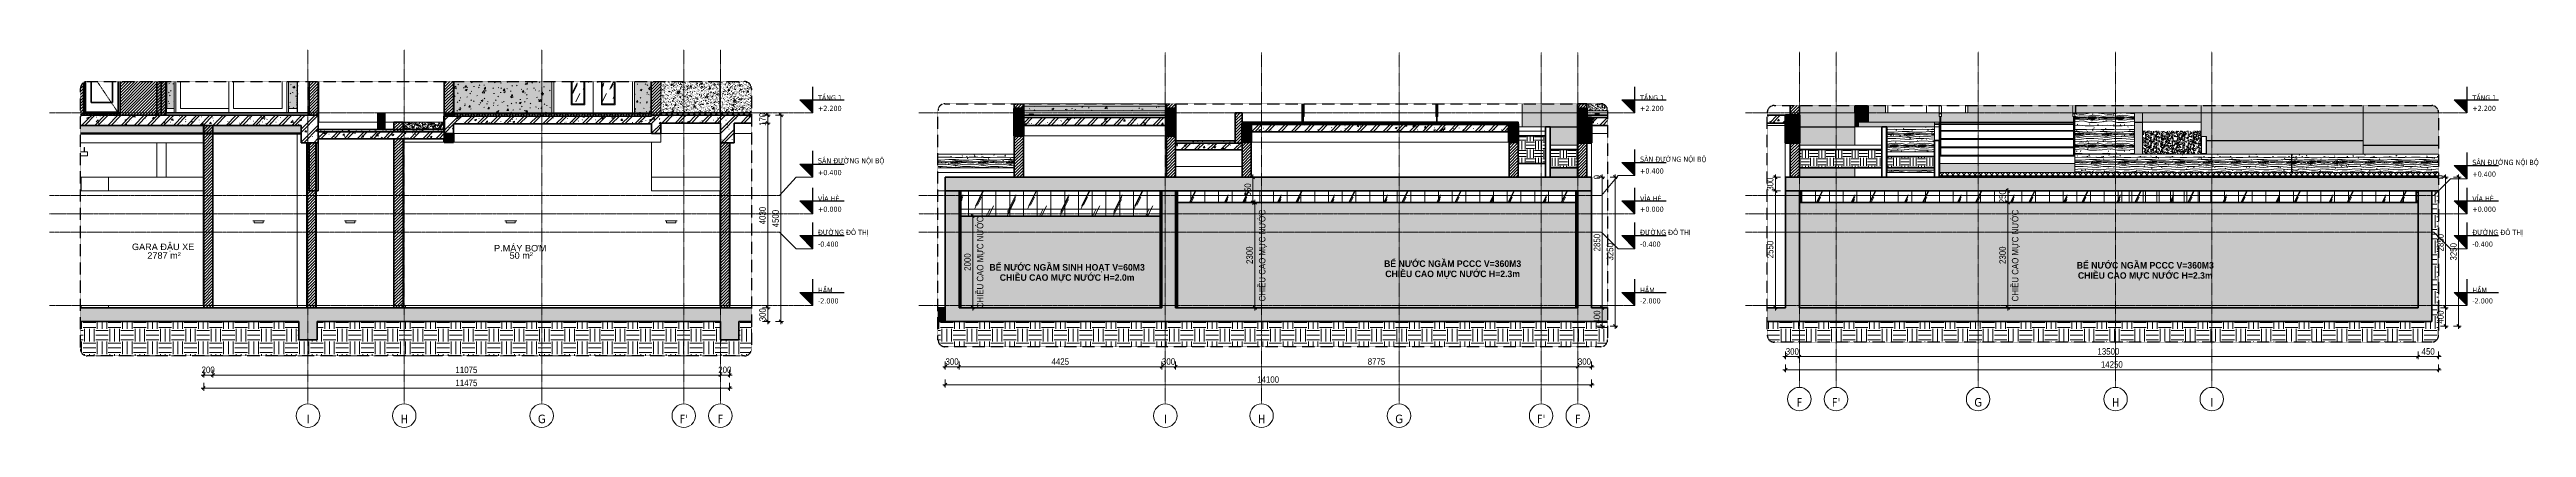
# Model space of a CAD drawing. Header units: millimetres. Extents: x 47270 to 150652, y -4714 to 3585.
# Drawn here: x 96602 to 150652, y -4663 to 3585 of the extents above; entities that cross this region are included whole.
import ezdxf

# ---------------------------------------------------------------- set-up
doc = ezdxf.new("R2010")
doc.units = ezdxf.units.MM
for name, pattern in [('Centre', [31.75, 6.35, -4.7625, 15.875, -4.7625]), ('Dash', [6.35, 3.175, -3.175]), ('Grid Line', [22.225, 12.7, -3.175, 3.175, -3.175]), ('Hidden', [7.14375, 4.7625, -2.38125])]:
    doc.linetypes.add(name, pattern=pattern)
for name, color, linetype, lineweight in [('0-3', 130, 'Continuous', 5), ('A-ANNO-DIMS', 211, 'Continuous', 9), ('A-ANNO-DIMS-57', 211, 'Continuous', 9), ('A-AREA-IDEN', 2, 'Continuous', 9), ('A-DETL-GENF', 92, 'Continuous', 18), ('A-DETL-GENF-1', 253, 'Continuous', 18), ('A-DETL-GENF-2', 92, 'Hidden', 25), ('A-DETL-GENF-HDLN-1', 250, 'Dash', 18), ('A-DETL-MEDM', 33, 'Continuous', 35), ('A-DOOR', 31, 'Continuous', 18), ('A-DOOR-1', 250, 'Continuous', 18), ('A-DOOR-2', 90, 'Continuous', 25), ('A-DOOR-FRAM', 31, 'Continuous', 18), ('A-DOOR-GLAZ', 31, 'Continuous', 18), ('A-FLOR', 192, 'Continuous', 18), ('A-FLOR-1', 250, 'Continuous', 18), ('A-FLOR-FNSH-1', 7, 'Continuous', 35), ('A-FLOR-FNSH-2', 250, 'Continuous', 18), ('A-FLOR-HRAL', 11, 'Continuous', 18), ('A-FLOR-HRAL-1', 250, 'Continuous', 18), ('A-FLOR-HRAL-2', 90, 'Continuous', 25), ('A-FLOR-LEVL', 51, 'Continuous', 9), ('A-FLOR-LEVL-1', 51, 'Continuous', 25), ('A-FLOR-LEVL-2', 51, 'Centre', 9), ('A-FLOR-MCUT', 51, 'Continuous', 18), ('A-FLOR-PATT-1', 253, 'Continuous', 18), ('A-FLOR-PATT-2', 8, 'Continuous', 18), ('A-WALL', 113, 'Continuous', 18), ('A-WALL-1', 7, 'Continuous', 35), ('A-WALL-FNSH-1', 250, 'Continuous', 18), ('A-WALL-PATT', 111, 'Continuous', 18), ('A-WALL-PATT-1', 254, 'Continuous', 5), ('A-WALL-PATT-2', 255, 'Continuous', 18), ('A-WALL-PATT-3', 250, 'Continuous', 18), ('A-WALL-PATT-4', 253, 'Continuous', 18), ('E-LITE-EQPM', 33, 'Continuous', 18), ('G-ANNO-TEXT-1', 7, 'Continuous', 9), ('I-WALL', 2, 'Continuous', 18), ('I-WALL-1', 250, 'Continuous', 18), ('L-SITE-WALL-1', 250, 'Continuous', 18), ('M-EQPM-1', 250, 'Continuous', 18), ('M-EQPM-2', 90, 'Continuous', 25), ('S-BEAM-1', 9, 'Continuous', 5), ('S-BEAM-2', 10, 'Continuous', 50), ('S-BEAM-3', 250, 'Continuous', 18), ('S-COLS', 52, 'Continuous', 18), ('S-COLS-1', 250, 'Continuous', 18), ('S-COLS-2', 9, 'Continuous', 5), ('S-COLS-3', 7, 'Continuous', 35), ('S-FNDN-1', 9, 'Continuous', 5), ('S-FNDN-2', 7, 'Continuous', 35), ('S-GRID-1', 1, 'Grid Line', 9), ('S-GRID-IDEN', 1, 'Continuous', 9), ('S-STRS', 31, 'Continuous', 18)]:
    doc.layers.add(name, color=color, linetype=linetype, lineweight=lineweight)
doc.styles.add('Arial', font='arial.ttf', dxfattribs={"height": 142.5})
doc.styles.add('Arial_B', font='arialbd.ttf', dxfattribs={"width": 0.95, "height": 142.5})
doc.styles.add('Tahoma_B', font='tahomabd.ttf', dxfattribs={"width": 0.85, "height": 114})
doc.styles.add('Tahoma_B_1', font='tahomabd.ttf', dxfattribs={"height": 185.25})
doc.styles.add('UTM Avo', font='', dxfattribs={"width": 0.9, "height": 142.5})
doc.styles.get('UTM Avo').set_extended_font_data('UTM Avo')
doc.dimstyles.new('1_Dim_chi_tiet_2_5', dxfattribs={"dimscale": 304.8, "dimtxt": 142.400385, "dimasz": 0.224409, "dimexe": 0.187008, "dimexo": 0.0625, "dimgap": 0.018701, "dimtad": 1, "dimdec": 0, "dimrnd": 5, "dimzin": 0, "dimdsep": 46, "dimtxsty": 'UTM Avo', "dimblk1": 'OBLIQUE', "dimblk2": 'OBLIQUE', "dimsah": 1, "dimcen": 0.09, "dimdle": 0.187008, "dimazin": 0, "dimtfac": 1, "dimtdec": 4, "dimtix": 1, "dimtmove": 0, "dimatfit": 3, "dimfxl": 0.374016, "dimfxlon": 1, "dimtvp": 1, "dimtolj": 1, "dimtzin": 0, "dimarcsym": 2})
pattern_1 = [(50, (-51274.3, 15725), (415.38, -36.341), [43.434, -477.774]), (355, (-51274.3, 15725), (-80.354, 435.61), [34.747, -382.219]), (100.451, (-51239.67, 15721.97), (335.029, 399.266), [36.913, -406.045]), (46.184, (-51274.3, 15840.8), (618.06, -95.857), [65.15, -716.66]), (96.636, (-51222.8, 15832.84), (541.278, 564.135), [55.37, -609.068]), (351.184, (-51274.3, 15840.8), (541.283, 564.13), [52.12, -573.33]), (21, (-51216.37, 15811.87), (345.681, -233.165), [43.434, -477.774]), (326, (-51216.37, 15811.87), (140.909, 419.949), [34.747, -382.219]), (71.451, (-51187.57, 15792.44), (486.591, 186.781), [36.913, -406.045]), (37.5, (-51274.29, 15725), (7.042, 192.7853), [3.822, -373.764, 3.822, -384.188, -383.667]), (37.5, (-51274.29, 15725), (7.042, 192.7853), [-765.597, 3.822, -379.845]), (7.5, (-51274.29, 15725), (152.3487, 228.4116), [3.822, -217.402, 3.822, -365.077, -146.228]), (7.5, (-51274.29, 15725), (152.3487, 228.4116), [-590.123, 3.822, -142.406]), (327.5, (-51403.43, 15725), (309.1468, -13.0621), [3.822, -140.958, 3.822, -447.891, -599.389]), (327.5, (-51403.43, 15725), (309.1468, -13.0621), [-596.494, 3.822, -595.567]), (317.5, (-51461.34, 15725), (337.7343, 57.973), [3.822, -184.392, 3.822, -296.162, -425.653]), (317.5, (-51461.34, 15725), (337.7343, 57.973), [-488.198, 3.822, -421.831]), (45, (-51274.29, 15725), (-143.325, 143.325), []), (45, (-51274.29, 15942.17), (-143.325, 143.325), [])]
pattern_2 = [(45, (-51274.286, 15725), (-32.24407, 32.24407), [])]
pattern_3 = [(45, (-51274.286, 15725), (-30.22881, 30.22881), [])]
pattern_4 = [(50, (-51274.3, 15725), (415.38, -36.341), [43.434, -477.774]), (355, (-51274.3, 15725), (-80.354, 435.61), [34.747, -382.219]), (100.451, (-51239.67, 15721.97), (335.029, 399.266), [36.913, -406.045]), (46.184, (-51274.3, 15840.8), (618.06, -95.857), [65.15, -716.66]), (96.636, (-51222.8, 15832.84), (541.278, 564.135), [55.37, -609.068]), (351.184, (-51274.3, 15840.8), (541.283, 564.13), [52.12, -573.33]), (21, (-51216.37, 15811.87), (345.681, -233.165), [43.434, -477.774]), (326, (-51216.37, 15811.87), (140.909, 419.949), [34.747, -382.219]), (71.451, (-51187.57, 15792.44), (486.591, 186.781), [36.913, -406.045]), (37.5, (-51274.29, 15725), (7.042, 192.7853), [19.111, -358.475, 19.111, -368.899, -383.667]), (37.5, (-51274.29, 15725), (7.042, 192.7853), [-765.597, 19.111, -364.556]), (7.5, (-51274.29, 15725), (152.3487, 228.4116), [19.111, -202.113, 19.111, -349.788, -146.228]), (7.5, (-51274.29, 15725), (152.3487, 228.4116), [-590.123, 19.111, -127.117]), (327.5, (-51403.43, 15725), (309.1468, -13.062), [19.111, -125.669, 19.111, -432.603, -599.389]), (327.5, (-51403.43, 15725), (309.1468, -13.062), [-596.494, 19.111, -580.278]), (317.5, (-51461.34, 15725), (337.7343, 57.973), [19.111, -169.103, 19.111, -280.873, -425.653]), (317.5, (-51461.34, 15725), (337.7343, 57.973), [-488.198, 19.111, -406.542])]
pattern_5 = [(37.5, (-51274.286, 15725), (-1.82368, 55.79332), [1.911, -42.102, 1.911, -47.314, -47.054]), (37.5, (-51274.286, 15725), (-1.82368, 55.79332), [-93.238, 1.911, -45.142]), (7.5, (-51274.286, 15725), (51.24607, 81.71806), [1.911, -21.833, 1.911, -37.759, -15.202]), (7.5, (-51274.286, 15725), (51.24607, 81.71806), [-63.414, 1.911, -13.291]), (327.5, (-51309.9, 15725), (90.17286, 0.16381), [1.911, -12.567, 1.911, -50.21, -68.047]), (327.5, (-51309.9, 15725), (90.17286, 0.16381), [-66.599, 1.911, -66.136]), (317.5, (-51309.9, 15725), (87.04516, 25.41396), [1.911, -5.328, 1.911, -32.257, -39.091]), (317.5, (-51309.9, 15725), (87.04516, 25.41396), [-41.407, 1.911, -37.18])]
pattern_6 = [(45, (104503.65, 15725), (-32.24407, 32.24407), [])]
pattern_7 = [(45, (104503.65, 15725), (-60.45763, 60.45763), []), (135, (104503.65, 15725), (-60.45763, -60.45763), [])]
pattern_8 = [(63.435, (-50593.99, 15764.65), (-7e-05, 579.12), [202.336, -1092.616]), (63.435, (-51173.1, 15764.65), (-7e-05, 579.12), [202.336, -1092.616]), (63.435, (-50316.76, 15876.53), (-7e-05, 579.12), [202.336, -1092.616]), (63.435, (-50895.88, 15876.53), (-7e-05, 579.12), [202.336, -1092.616]), (63.435, (-50358.72, 15837.04), (-7e-05, 579.12), [202.336, -1092.616]), (63.435, (-50937.84, 15837.04), (-7e-05, 579.12), [202.336, -1092.616]), (63.435, (-50401.5, 16063.23), (-7e-05, 579.12), [98.345, -1196.607]), (63.435, (-50980.6, 16063.23), (-7e-05, 579.12), [98.345, -1196.607]), (63.435, (-50429.46, 16028.22), (-7e-05, 579.12), [202.336, -1092.616]), (63.435, (-51008.58, 16028.22), (-7e-05, 579.12), [202.336, -1092.616]), (63.435, (-50424.53, 16053.35), (-7e-05, 579.12), [202.336, -1092.616]), (63.435, (-51003.65, 16053.35), (-7e-05, 579.12), [202.336, -1092.616]), (63.435, (-50658.17, 15943.1), (-7e-05, 579.12), [202.336, -1092.616]), (63.435, (-51237.3, 15943.1), (-7e-05, 579.12), [202.336, -1092.616]), (63.435, (-50653.24, 15972.72), (-7e-05, 579.12), [202.336, -1092.616]), (63.435, (-51232.36, 15972.72), (-7e-05, 579.12), [202.336, -1092.616]), (63.435, (-50651.9, 15994.07), (-7e-05, 579.12), [202.336, -1092.616]), (63.435, (-51231.03, 15994.07), (-7e-05, 579.12), [202.336, -1092.616])]
pattern_9 = [(45, (104503.65, 15725), (-30.22881, 30.22881), [])]
pattern_10 = [(50, (104503.65, 15725), (415.38, -36.341), [43.434, -477.774]), (355, (104503.65, 15725), (-80.354, 435.61), [34.747, -382.219]), (100.451, (104538.27, 15721.97), (335.029, 399.266), [36.913, -406.045]), (46.184, (104503.65, 15840.8), (618.06, -95.857), [65.15, -716.66]), (96.636, (104555.16, 15832.84), (541.278, 564.135), [55.37, -609.068]), (351.184, (104503.65, 15840.8), (541.283, 564.13), [52.12, -573.33]), (21, (104561.56, 15811.87), (345.681, -233.165), [43.434, -477.774]), (326, (104561.56, 15811.87), (140.909, 419.949), [34.747, -382.219]), (71.451, (104590.37, 15792.44), (486.591, 186.781), [36.913, -406.045]), (37.5, (104503.65, 15725), (7.042, 192.7853), [19.111, -358.475, 19.111, -368.899, -383.667]), (37.5, (104503.65, 15725), (7.042, 192.7853), [-765.597, 19.111, -364.556]), (7.5, (104503.65, 15725), (152.3487, 228.4116), [19.111, -202.113, 19.111, -349.788, -146.228]), (7.5, (104503.65, 15725), (152.3487, 228.4116), [-590.123, 19.111, -127.117]), (327.5, (104374.5, 15725), (309.1468, -13.062), [19.111, -125.669, 19.111, -432.603, -599.389]), (327.5, (104374.5, 15725), (309.1468, -13.062), [-596.494, 19.111, -580.278]), (317.5, (104316.6, 15725), (337.7343, 57.973), [19.111, -169.103, 19.111, -280.873, -425.653]), (317.5, (104316.6, 15725), (337.7343, 57.973), [-488.198, 19.111, -406.542])]
pattern_11 = [(37.5, (104503.65, 15725), (-1.82368, 55.79332), [1.911, -42.102, 1.911, -47.314, -47.054]), (37.5, (104503.65, 15725), (-1.82368, 55.79332), [-93.238, 1.911, -45.142]), (7.5, (104503.65, 15725), (51.24607, 81.71806), [1.911, -21.833, 1.911, -37.759, -15.202]), (7.5, (104503.65, 15725), (51.24607, 81.71806), [-63.414, 1.911, -13.291]), (327.5, (104468.035, 15725), (90.17286, 0.16381), [1.911, -12.567, 1.911, -50.21, -68.047]), (327.5, (104468.035, 15725), (90.17286, 0.16381), [-66.599, 1.911, -66.136]), (317.5, (104468.035, 15725), (87.04516, 25.41396), [1.911, -5.328, 1.911, -32.257, -39.091]), (317.5, (104468.035, 15725), (87.04516, 25.41396), [-41.407, 1.911, -37.18])]
pattern_12 = [(50, (104503.65, 15725), (415.38, -36.341), [43.434, -477.774]), (355, (104503.65, 15725), (-80.354, 435.61), [34.747, -382.219]), (100.451, (104538.27, 15721.97), (335.029, 399.266), [36.913, -406.045]), (46.184, (104503.65, 15840.8), (618.06, -95.857), [65.151, -716.661]), (96.636, (104555.16, 15832.84), (541.278, 564.135), [55.37, -609.068]), (351.184, (104503.65, 15840.8), (541.283, 564.13), [52.121, -573.329]), (21, (104561.56, 15811.87), (345.681, -233.165), [43.434, -477.774]), (326, (104561.56, 15811.87), (140.909, 419.949), [34.747, -382.219]), (71.451, (104590.37, 15792.44), (486.591, 186.781), [36.913, -406.045]), (37.5, (104503.65, 15725), (7.0419, 192.7853), [3.822, -373.764, 3.822, -384.188, -383.667]), (37.5, (104503.65, 15725), (7.0419, 192.7853), [-765.597, 3.822, -379.845]), (7.5, (104503.65, 15725), (152.3487, 228.4116), [3.822, -217.402, 3.822, -365.077, -146.228]), (7.5, (104503.65, 15725), (152.3487, 228.4116), [-590.123, 3.822, -142.406]), (327.5, (104374.5, 15725), (309.1468, -13.0621), [3.822, -140.958, 3.822, -447.891, -599.389]), (327.5, (104374.5, 15725), (309.1468, -13.0621), [-596.494, 3.822, -595.567]), (317.5, (104316.6, 15725), (337.7343, 57.9728), [3.822, -184.392, 3.822, -296.162, -425.653]), (317.5, (104316.6, 15725), (337.7343, 57.9728), [-488.198, 3.822, -421.831]), (45, (104503.65, 15725), (-143.3249, 143.3249), []), (45, (104503.65, 15942.17), (-143.3249, 143.3249), [])]
pattern_13 = [(45, (123211.924, 15725), (-32.24407, 32.24407), [])]
pattern_14 = [(0, (123211.92, 15725), (180.975, 180.975), [180.975, -180.975]), (0, (123211.92, 15792.87), (180.975, 180.975), [180.975, -180.975]), (0, (123211.92, 15860.73), (180.975, 180.975), [180.975, -180.975]), (90, (123234.55, 15883.35), (-180.975, 180.975), [180.975, -180.975]), (90, (123302.41, 15883.35), (-180.975, 180.975), [180.975, -180.975]), (90, (123370.28, 15883.35), (-180.975, 180.975), [180.975, -180.975])]
pattern_15 = [(0, (123211.924, 15725), (231.648, 57.912), [19.111, -154.625, 19.111, -1081.217]), (0, (123211.924, 15725), (231.648, 57.912), [-192.847, -154.625, 19.111, -328.361, -579.12]), (0, (123211.924, 15725), (231.648, 57.912), [-694.944, 19.111, -154.625, 19.111, -386.273]), (0, (123211.924, 15725), (231.648, 57.912), [-887.791, -96.713, 19.111, -270.449]), (120, (123298.79, 15753.956), (-165.97726, 171.65705), [19.111, -154.625, -1100.328]), (120, (123298.79, 15753.956), (-165.97726, 171.65705), [-173.736, 19.111, -154.625, -926.592]), (120, (123298.79, 15753.956), (-165.97726, 171.65705), [-347.472, 19.111, -328.361, -579.12]), (120, (123298.79, 15753.956), (-165.97726, 171.65705), [-694.944, 19.111, -154.625, -405.384]), (120, (123298.79, 15753.956), (-165.97726, 171.65705), [-868.68, 19.111, -96.713, -289.56]), (120, (123298.79, 15753.956), (-165.97726, 171.65705), [-984.504, 19.111, -270.449]), (240, (123327.75, 15869.78), (-65.67074, -229.56905), [19.111, -154.625, -1100.328]), (240, (123327.75, 15869.78), (-65.67074, -229.56905), [-173.736, 19.111, -154.625, -926.592]), (240, (123327.75, 15869.78), (-65.67074, -229.56905), [-347.472, 19.111, -328.361, -579.12]), (240, (123327.75, 15869.78), (-65.67074, -229.56905), [-694.944, 19.111, -154.625, -405.384]), (240, (123327.75, 15869.78), (-65.67074, -229.56905), [-868.68, 19.111, -96.713, -289.56]), (240, (123327.75, 15869.78), (-65.67074, -229.56905), [-984.504, 19.111, -270.449])]
pattern_16 = [(63.435, (124572.5, 15804.3), (-0.001, 1158.241), [404.67, -2185.23]), (63.435, (123414.3, 15804.3), (-0.001, 1158.241), [404.67, -2185.23]), (63.435, (125127, 16028.06), (-0.001, 1158.241), [404.67, -2185.23]), (63.435, (123968.74, 16028.06), (-0.001, 1158.241), [404.67, -2185.23]), (63.435, (125043.06, 15949.1), (-0.001, 1158.241), [404.67, -2185.23]), (63.435, (123884.8, 15949.1), (-0.001, 1158.241), [404.67, -2185.23]), (63.435, (124957.5, 16401.45), (-0.001, 1158.241), [196.69, -2393.213]), (63.435, (123799.3, 16401.45), (-0.001, 1158.241), [196.69, -2393.213]), (63.435, (124901.57, 16331.44), (-0.001, 1158.241), [404.67, -2185.23]), (63.435, (123743.33, 16331.44), (-0.001, 1158.241), [404.67, -2185.23]), (63.435, (124911.44, 16381.7), (-0.001, 1158.241), [404.67, -2185.23]), (63.435, (123753.2, 16381.7), (-0.001, 1158.241), [404.67, -2185.23]), (63.435, (124444.15, 16161.2), (-0.001, 1158.241), [404.67, -2185.23]), (63.435, (123285.9, 16161.2), (-0.001, 1158.241), [404.67, -2185.23]), (63.435, (124454, 16220.43), (-0.001, 1158.241), [404.67, -2185.23]), (63.435, (123295.8, 16220.43), (-0.001, 1158.241), [404.67, -2185.23]), (63.435, (124456.7, 16263.15), (-0.001, 1158.241), [404.67, -2185.23]), (63.435, (123298.44, 16263.15), (-0.001, 1158.241), [404.67, -2185.23])]
pattern_17 = [(50, (123211.92, 15725), (415.38, -36.341), [43.434, -477.774]), (355, (123211.92, 15725), (-80.354, 435.61), [34.747, -382.219]), (100.451, (123246.54, 15721.97), (335.029, 399.266), [36.913, -406.045]), (46.184, (123211.9, 15840.8), (618.06, -95.857), [65.151, -716.661]), (96.636, (123263.4, 15832.84), (541.278, 564.135), [55.37, -609.068]), (351.184, (123211.9, 15840.8), (541.283, 564.13), [52.121, -573.329]), (21, (123269.84, 15811.87), (345.681, -233.165), [43.434, -477.774]), (326, (123269.84, 15811.87), (140.909, 419.949), [34.747, -382.219]), (71.451, (123298.64, 15792.44), (486.591, 186.781), [36.913, -406.045]), (37.5, (123211.92, 15725), (7.0419, 192.7853), [3.822, -373.764, 3.822, -384.188, -383.667]), (37.5, (123211.92, 15725), (7.0419, 192.7853), [-765.597, 3.822, -379.845]), (7.5, (123211.92, 15725), (152.3487, 228.4116), [3.822, -217.402, 3.822, -365.077, -146.228]), (7.5, (123211.92, 15725), (152.3487, 228.4116), [-590.123, 3.822, -142.406]), (327.5, (123082.78, 15725), (309.1468, -13.0621), [3.822, -140.958, 3.822, -447.891, -599.389]), (327.5, (123082.78, 15725), (309.1468, -13.0621), [-596.494, 3.822, -595.567]), (317.5, (123024.87, 15725), (337.7343, 57.9728), [3.822, -184.392, 3.822, -296.162, -425.653]), (317.5, (123024.87, 15725), (337.7343, 57.9728), [-488.198, 3.822, -421.831]), (45, (123211.92, 15725), (-143.3249, 143.3249), []), (45, (123211.92, 15942.17), (-143.3249, 143.3249), [])]
pattern_18 = [(50, (51274.3, 15725), (415.38, -36.341), [43.434, -477.774]), (355, (51274.3, 15725), (-80.354, 435.61), [34.747, -382.219]), (100.451, (51308.9, 15721.97), (335.029, 399.266), [36.913, -406.045]), (46.184, (51274.3, 15840.8), (618.06, -95.857), [65.15, -716.66]), (96.636, (51325.8, 15832.84), (541.278, 564.135), [55.37, -609.068]), (351.184, (51274.3, 15840.8), (541.283, 564.13), [52.12, -573.33]), (21, (51332.2, 15811.87), (345.681, -233.165), [43.434, -477.774]), (326, (51332.2, 15811.87), (140.909, 419.949), [34.747, -382.219]), (71.451, (51361, 15792.44), (486.591, 186.781), [36.913, -406.045]), (37.5, (51274.29, 15725), (7.042, 192.7853), [3.822, -373.764, 3.822, -384.188, -383.667]), (37.5, (51274.29, 15725), (7.042, 192.7853), [-765.597, 3.822, -379.845]), (7.5, (51274.29, 15725), (152.3487, 228.4116), [3.822, -217.402, 3.822, -365.077, -146.228]), (7.5, (51274.29, 15725), (152.3487, 228.4116), [-590.123, 3.822, -142.406]), (327.5, (51145.14, 15725), (309.1468, -13.0621), [3.822, -140.958, 3.822, -447.891, -599.389]), (327.5, (51145.14, 15725), (309.1468, -13.0621), [-596.494, 3.822, -595.567]), (317.5, (51087.23, 15725), (337.7343, 57.973), [3.822, -184.392, 3.822, -296.162, -425.653]), (317.5, (51087.23, 15725), (337.7343, 57.973), [-488.198, 3.822, -421.831]), (45, (51274.29, 15725), (-143.325, 143.325), []), (45, (51274.29, 15942.17), (-143.325, 143.325), [])]
pattern_19 = [(45, (141522.38, 15725), (-32.24407, 32.24407), [])]
pattern_20 = [(0, (141522.38, 15725), (231.648, 57.912), [19.111, -154.625, 19.111, -1081.217]), (0, (141522.38, 15725), (231.648, 57.912), [-192.847, -154.625, 19.111, -328.361, -579.12]), (0, (141522.38, 15725), (231.648, 57.912), [-694.944, 19.111, -154.625, 19.111, -386.273]), (0, (141522.38, 15725), (231.648, 57.912), [-887.791, -96.713, 19.111, -270.449]), (120, (141609.25, 15753.956), (-165.97726, 171.65705), [19.111, -154.625, 19.111, -1081.217]), (120, (141609.25, 15753.956), (-165.97726, 171.65705), [-192.847, -154.625, 19.111, -328.361, -579.12]), (120, (141609.25, 15753.956), (-165.97726, 171.65705), [-694.944, 19.111, -154.625, 19.111, -386.273]), (120, (141609.25, 15753.956), (-165.97726, 171.65705), [-887.791, -96.713, 19.111, -270.449]), (240, (141638.204, 15869.78), (-65.67074, -229.56905), [19.111, -154.625, 19.111, -1081.217]), (240, (141638.204, 15869.78), (-65.67074, -229.56905), [-192.847, -154.625, 19.111, -328.361, -579.12]), (240, (141638.204, 15869.78), (-65.67074, -229.56905), [-694.944, 19.111, -154.625, 19.111, -386.273]), (240, (141638.204, 15869.78), (-65.67074, -229.56905), [-887.791, -96.713, 19.111, -270.449])]
pattern_21 = [(0, (141522.38, 15725), (180.975, 180.975), [180.975, -180.975]), (0, (141522.38, 15792.87), (180.975, 180.975), [180.975, -180.975]), (0, (141522.38, 15860.73), (180.975, 180.975), [180.975, -180.975]), (90, (141545, 15883.35), (-180.975, 180.975), [180.975, -180.975]), (90, (141612.87, 15883.35), (-180.975, 180.975), [180.975, -180.975]), (90, (141680.73, 15883.35), (-180.975, 180.975), [180.975, -180.975])]
pattern_22 = [(63.435, (142883, 15804.3), (-0.001, 1158.24), [404.67, -2185.23]), (63.435, (141724.74, 15804.3), (-0.001, 1158.24), [404.67, -2185.23]), (63.435, (143437.43, 16028.06), (-0.001, 1158.24), [404.67, -2185.23]), (63.435, (142279.2, 16028.06), (-0.001, 1158.24), [404.67, -2185.23]), (63.435, (143353.5, 15949.1), (-0.001, 1158.24), [404.67, -2185.23]), (63.435, (142195.3, 15949.1), (-0.001, 1158.24), [404.67, -2185.23]), (63.435, (143267.97, 16401.45), (-0.001, 1158.24), [196.69, -2393.21]), (63.435, (142109.73, 16401.45), (-0.001, 1158.24), [196.69, -2393.21]), (63.435, (143212.03, 16331.44), (-0.001, 1158.24), [404.67, -2185.23]), (63.435, (142053.8, 16331.44), (-0.001, 1158.24), [404.67, -2185.23]), (63.435, (143221.9, 16381.7), (-0.001, 1158.24), [404.67, -2185.23]), (63.435, (142063.66, 16381.7), (-0.001, 1158.24), [404.67, -2185.23]), (63.435, (142754.6, 16161.2), (-0.001, 1158.24), [404.67, -2185.23]), (63.435, (141596.36, 16161.2), (-0.001, 1158.24), [404.67, -2185.23]), (63.435, (142764.5, 16220.43), (-0.001, 1158.24), [404.67, -2185.23]), (63.435, (141606.24, 16220.43), (-0.001, 1158.24), [404.67, -2185.23]), (63.435, (142767.14, 16263.15), (-0.001, 1158.24), [404.67, -2185.23]), (63.435, (141608.9, 16263.15), (-0.001, 1158.24), [404.67, -2185.23])]
pattern_23 = [(0, (141522.38, 15725), (463.296, 115.824), [19.111, -328.361, 19.111, -2181.545]), (0, (141522.38, 15725), (463.296, 115.824), [-366.583, -328.361, 19.111, -675.833, -1158.24]), (0, (141522.38, 15725), (463.296, 115.824), [-1389.888, 19.111, -328.361, 19.111, -791.657]), (0, (141522.38, 15725), (463.296, 115.824), [-1756.471, -212.537, 19.111, -560.009]), (120, (141696.12, 15782.91), (-331.9545, 343.3141), [19.111, -328.361, -2200.656]), (120, (141696.12, 15782.91), (-331.9545, 343.3141), [-347.472, 19.111, -328.361, -1853.184]), (120, (141696.12, 15782.91), (-331.9545, 343.3141), [-694.944, 19.111, -675.833, -1158.24]), (120, (141696.12, 15782.91), (-331.9545, 343.3141), [-1389.888, 19.111, -328.361, -810.768]), (120, (141696.12, 15782.91), (-331.9545, 343.3141), [-1737.36, 19.111, -212.537, -579.12]), (120, (141696.12, 15782.91), (-331.9545, 343.3141), [-1969.008, 19.111, -560.009]), (240, (141754.03, 16014.56), (-131.3415, -459.1381), [19.111, -328.361, -2200.656]), (240, (141754.03, 16014.56), (-131.3415, -459.1381), [-347.472, 19.111, -328.361, -1853.184]), (240, (141754.03, 16014.56), (-131.3415, -459.1381), [-694.944, 19.111, -675.833, -1158.24]), (240, (141754.03, 16014.56), (-131.3415, -459.1381), [-1389.888, 19.111, -328.361, -810.768]), (240, (141754.03, 16014.56), (-131.3415, -459.1381), [-1737.36, 19.111, -212.537, -579.12]), (240, (141754.03, 16014.56), (-131.3415, -459.1381), [-1969.008, 19.111, -560.009])]
pattern_24 = [(50, (141522.38, 15725), (415.38, -36.341), [43.434, -477.774]), (355, (141522.4, 15725), (-80.354, 435.61), [34.747, -382.219]), (100.451, (141557, 15721.97), (335.029, 399.266), [36.913, -406.045]), (46.184, (141522.4, 15840.8), (618.06, -95.857), [65.151, -716.661]), (96.636, (141573.9, 15832.84), (541.278, 564.135), [55.37, -609.068]), (351.184, (141522.4, 15840.8), (541.283, 564.13), [52.121, -573.329]), (21, (141580.3, 15811.87), (345.681, -233.165), [43.434, -477.774]), (326, (141580.3, 15811.87), (140.909, 419.949), [34.747, -382.219]), (71.451, (141609.1, 15792.44), (486.591, 186.781), [36.913, -406.045]), (37.5, (141522.38, 15725), (7.0419, 192.7853), [3.822, -373.764, 3.822, -384.188, -383.667]), (37.5, (141522.38, 15725), (7.0419, 192.7853), [-765.597, 3.822, -379.845]), (7.5, (141522.38, 15725), (152.3487, 228.4116), [3.822, -217.402, 3.822, -365.077, -146.228]), (7.5, (141522.38, 15725), (152.3487, 228.4116), [-590.123, 3.822, -142.406]), (327.5, (141393.24, 15725), (309.1468, -13.0621), [3.822, -140.958, 3.822, -447.891, -599.389]), (327.5, (141393.24, 15725), (309.1468, -13.0621), [-596.494, 3.822, -595.567]), (317.5, (141335.32, 15725), (337.7343, 57.9728), [3.822, -184.392, 3.822, -296.162, -425.653]), (317.5, (141335.32, 15725), (337.7343, 57.9728), [-488.198, 3.822, -421.831]), (45, (141522.38, 15725), (-143.3249, 143.3249), []), (45, (141522.38, 15942.17), (-143.3249, 143.3249), [])]

msp = doc.modelspace()

# ---------------------------------------------------------------- texts
at = {"layer": 'A-AREA-IDEN', "char_height": 142.5, "line_spacing_factor": 0.936439, "style": 'Arial'}
for s, insert, width, attachment_point in [('\\pt2.85,5.7,8.55,11.4,14.25,17.1,19.95,22.8,25.65,28.5,31.35,34.2,37.05,39.9,42.75,45.6,48.45,51.3,54.15,57,59.85,62.7,65.55,68.4,71.25,74.1,76.95,79.8,82.65,85.5,88.35,91.2;GARA ĐẬU XE', (99080.6, -823.6), 1361.16, 8), ('\\pt2.85,5.7,8.55,11.4,14.25,17.1,19.95,22.8,25.65,28.5,31.35,34.2,37.05,39.9,42.75,45.6,48.45,51.3,54.15,57,59.85,62.7,65.55,68.4,71.25,74.1,76.95,79.8,82.65,85.5,88.35,91.2;2787 m²', (99101, -911.1), 735.3, 5), ('\\pt2.85,5.7,8.55,11.4,14.25,17.1,19.95,22.8,25.65,28.5,31.35,34.2,37.05,39.9,42.75,45.6,48.45,51.3,54.15,57,59.85,62.7,65.55,68.4,71.25,74.1,76.95,79.8,82.65,85.5,88.35,91.2;P.MÁY BƠM', (106873.9, -823.6), 1138.86, 8), ('\\pt2.85,5.7,8.55,11.4,14.25,17.1,19.95,22.8,25.65,28.5,31.35,34.2,37.05,39.9,42.75,45.6,48.45,51.3,54.15,57,59.85,62.7,65.55,68.4,71.25,74.1,76.95,79.8,82.65,85.5,88.35,91.2;50 m²', (106894.6, -911.1), 516.42, 5)]:
    msp.add_mtext(s, dxfattribs=dict(at, insert=insert, width=width, attachment_point=attachment_point))
at = {"layer": 'A-FLOR-LEVL', "char_height": 114, "line_spacing_factor": 0.996129, "style": 'Tahoma_B'}
for s, insert, width, attachment_point in [('\\pt581.4,1162.8,1744.2,2325.6,2907,3488.4,4069.8,4651.2,5232.6,5814,6395.4,6976.8,7558.2,8139.6,8721,9302.4,9883.8,10465.2,11046.6,11628,12209.4,12790.8,13372.2,13953.6,14535,15116.4,15697.8,16279.2,16860.6,17442,18023.4,18604.8;TẦNG 1', (113370, 2470.4), 515.992, 7), ('\\pt242.25,484.5,726.75,969,1211.25,1453.5,1695.75,1938,2180.25,2422.5,2664.75,2907,3149.25,3391.5,3633.75,3876,4118.25,4360.5,4602.75,4845,5087.25,5329.5,5571.75,5814,6056.25,6298.5,6540.75,6783,7025.25,7267.5,7509.75,7752;+2.200', (113370, 2356.8), 503.395, 1), ('\\pt581.4,1162.8,1744.2,2325.6,2907,3488.4,4069.8,4651.2,5232.6,5814,6395.4,6976.8,7558.2,8139.6,8721,9302.4,9883.8,10465.2,11046.6,11628,12209.4,12790.8,13372.2,13953.6,14535,15116.4,15697.8,16279.2,16860.6,17442,18023.4,18604.8;TẦNG 1', (131309.1, 2470.4), 515.992, 7), ('\\pt242.25,484.5,726.75,969,1211.25,1453.5,1695.75,1938,2180.25,2422.5,2664.75,2907,3149.25,3391.5,3633.75,3876,4118.25,4360.5,4602.75,4845,5087.25,5329.5,5571.75,5814,6056.25,6298.5,6540.75,6783,7025.25,7267.5,7509.75,7752;+2.200', (131309.1, 2356.8), 503.395, 1), ('\\pt581.4,1162.8,1744.2,2325.6,2907,3488.4,4069.8,4651.2,5232.6,5814,6395.4,6976.8,7558.2,8139.6,8721,9302.4,9883.8,10465.2,11046.6,11628,12209.4,12790.8,13372.2,13953.6,14535,15116.4,15697.8,16279.2,16860.6,17442,18023.4,18604.8;TẦNG 1', (149470.1, 2470.4), 515.992, 7), ('\\pt242.25,484.5,726.75,969,1211.25,1453.5,1695.75,1938,2180.25,2422.5,2664.75,2907,3149.25,3391.5,3633.75,3876,4118.25,4360.5,4602.75,4845,5087.25,5329.5,5571.75,5814,6056.25,6298.5,6540.75,6783,7025.25,7267.5,7509.75,7752;+2.200', (149470.1, 2356.8), 503.395, 1), ('\\pt581.4,1162.8,1744.2,2325.6,2907,3488.4,4069.8,4651.2,5232.6,5814,6395.4,6976.8,7558.2,8139.6,8721,9302.4,9883.8,10465.2,11046.6,11628,12209.4,12790.8,13372.2,13953.6,14535,15116.4,15697.8,16279.2,16860.6,17442,18023.4,18604.8;SÂN ĐƯỜNG NỘI BỘ', (113370, 1071), 1432.666, 7), ('\\pt581.4,1162.8,1744.2,2325.6,2907,3488.4,4069.8,4651.2,5232.6,5814,6395.4,6976.8,7558.2,8139.6,8721,9302.4,9883.8,10465.2,11046.6,11628,12209.4,12790.8,13372.2,13953.6,14535,15116.4,15697.8,16279.2,16860.6,17442,18023.4,18604.8;SÂN ĐƯỜNG NỘI BỘ', (131309.1, 1105.6), 1432.666, 7), ('\\pt581.4,1162.8,1744.2,2325.6,2907,3488.4,4069.8,4651.2,5232.6,5814,6395.4,6976.8,7558.2,8139.6,8721,9302.4,9883.8,10465.2,11046.6,11628,12209.4,12790.8,13372.2,13953.6,14535,15116.4,15697.8,16279.2,16860.6,17442,18023.4,18604.8;SÂN ĐƯỜNG NỘI BỘ', (149470.1, 1036.3), 1432.666, 7), ('\\pt242.25,484.5,726.75,969,1211.25,1453.5,1695.75,1938,2180.25,2422.5,2664.75,2907,3149.25,3391.5,3633.75,3876,4118.25,4360.5,4602.75,4845,5087.25,5329.5,5571.75,5814,6056.25,6298.5,6540.75,6783,7025.25,7267.5,7509.75,7752;+0.400', (113370, 957.4), 503.395, 1), ('\\pt242.25,484.5,726.75,969,1211.25,1453.5,1695.75,1938,2180.25,2422.5,2664.75,2907,3149.25,3391.5,3633.75,3876,4118.25,4360.5,4602.75,4845,5087.25,5329.5,5571.75,5814,6056.25,6298.5,6540.75,6783,7025.25,7267.5,7509.75,7752;+0.400', (131309.1, 992.1), 503.395, 1), ('\\pt242.25,484.5,726.75,969,1211.25,1453.5,1695.75,1938,2180.25,2422.5,2664.75,2907,3149.25,3391.5,3633.75,3876,4118.25,4360.5,4602.75,4845,5087.25,5329.5,5571.75,5814,6056.25,6298.5,6540.75,6783,7025.25,7267.5,7509.75,7752;+0.400', (149470.1, 922.7), 503.395, 1), ('\\pt581.4,1162.8,1744.2,2325.6,2907,3488.4,4069.8,4651.2,5232.6,5814,6395.4,6976.8,7558.2,8139.6,8721,9302.4,9883.8,10465.2,11046.6,11628,12209.4,12790.8,13372.2,13953.6,14535,15116.4,15697.8,16279.2,16860.6,17442,18023.4,18604.8;VỈA HÈ', (113370, 270.4), 487.407, 7), ('\\pt242.25,484.5,726.75,969,1211.25,1453.5,1695.75,1938,2180.25,2422.5,2664.75,2907,3149.25,3391.5,3633.75,3876,4118.25,4360.5,4602.75,4845,5087.25,5329.5,5571.75,5814,6056.25,6298.5,6540.75,6783,7025.25,7267.5,7509.75,7752;+0.000', (113370, 156.8), 503.395, 1), ('\\pt581.4,1162.8,1744.2,2325.6,2907,3488.4,4069.8,4651.2,5232.6,5814,6395.4,6976.8,7558.2,8139.6,8721,9302.4,9883.8,10465.2,11046.6,11628,12209.4,12790.8,13372.2,13953.6,14535,15116.4,15697.8,16279.2,16860.6,17442,18023.4,18604.8;VỈA HÈ', (131309.1, 270.4), 487.407, 7), ('\\pt242.25,484.5,726.75,969,1211.25,1453.5,1695.75,1938,2180.25,2422.5,2664.75,2907,3149.25,3391.5,3633.75,3876,4118.25,4360.5,4602.75,4845,5087.25,5329.5,5571.75,5814,6056.25,6298.5,6540.75,6783,7025.25,7267.5,7509.75,7752;+0.000', (131309.1, 156.8), 503.395, 1), ('\\pt581.4,1162.8,1744.2,2325.6,2907,3488.4,4069.8,4651.2,5232.6,5814,6395.4,6976.8,7558.2,8139.6,8721,9302.4,9883.8,10465.2,11046.6,11628,12209.4,12790.8,13372.2,13953.6,14535,15116.4,15697.8,16279.2,16860.6,17442,18023.4,18604.8;VỈA HÈ', (149470.1, 270.4), 487.407, 7), ('\\pt242.25,484.5,726.75,969,1211.25,1453.5,1695.75,1938,2180.25,2422.5,2664.75,2907,3149.25,3391.5,3633.75,3876,4118.25,4360.5,4602.75,4845,5087.25,5329.5,5571.75,5814,6056.25,6298.5,6540.75,6783,7025.25,7267.5,7509.75,7752;+0.000', (149470.1, 156.8), 503.395, 1), ('\\pt581.4,1162.8,1744.2,2325.6,2907,3488.4,4069.8,4651.2,5232.6,5814,6395.4,6976.8,7558.2,8139.6,8721,9302.4,9883.8,10465.2,11046.6,11628,12209.4,12790.8,13372.2,13953.6,14535,15116.4,15697.8,16279.2,16860.6,17442,18023.4,18604.8;ĐƯỜNG ĐÔ THỊ', (113370, -491.6), 1093.032, 7), ('\\pt581.4,1162.8,1744.2,2325.6,2907,3488.4,4069.8,4651.2,5232.6,5814,6395.4,6976.8,7558.2,8139.6,8721,9302.4,9883.8,10465.2,11046.6,11628,12209.4,12790.8,13372.2,13953.6,14535,15116.4,15697.8,16279.2,16860.6,17442,18023.4,18604.8;ĐƯỜNG ĐÔ THỊ', (131309.1, -491.6), 1093.032, 7), ('\\pt581.4,1162.8,1744.2,2325.6,2907,3488.4,4069.8,4651.2,5232.6,5814,6395.4,6976.8,7558.2,8139.6,8721,9302.4,9883.8,10465.2,11046.6,11628,12209.4,12790.8,13372.2,13953.6,14535,15116.4,15697.8,16279.2,16860.6,17442,18023.4,18604.8;ĐƯỜNG ĐÔ THỊ', (149470.1, -491.6), 1093.032, 7), ('\\pt242.25,484.5,726.75,969,1211.25,1453.5,1695.75,1938,2180.25,2422.5,2664.75,2907,3149.25,3391.5,3633.75,3876,4118.25,4360.5,4602.75,4845,5087.25,5329.5,5571.75,5814,6056.25,6298.5,6540.75,6783,7025.25,7267.5,7509.75,7752;-0.400', (113370, -605.1), 452.038, 1), ('\\pt242.25,484.5,726.75,969,1211.25,1453.5,1695.75,1938,2180.25,2422.5,2664.75,2907,3149.25,3391.5,3633.75,3876,4118.25,4360.5,4602.75,4845,5087.25,5329.5,5571.75,5814,6056.25,6298.5,6540.75,6783,7025.25,7267.5,7509.75,7752;-0.400', (131309.1, -605.1), 452.038, 1), ('\\pt242.25,484.5,726.75,969,1211.25,1453.5,1695.75,1938,2180.25,2422.5,2664.75,2907,3149.25,3391.5,3633.75,3876,4118.25,4360.5,4602.75,4845,5087.25,5329.5,5571.75,5814,6056.25,6298.5,6540.75,6783,7025.25,7267.5,7509.75,7752;-0.400', (149470.1, -605.1), 452.038, 1), ('\\pt581.4,1162.8,1744.2,2325.6,2907,3488.4,4069.8,4651.2,5232.6,5814,6395.4,6976.8,7558.2,8139.6,8721,9302.4,9883.8,10465.2,11046.6,11628,12209.4,12790.8,13372.2,13953.6,14535,15116.4,15697.8,16279.2,16860.6,17442,18023.4,18604.8;HẦM', (113370, -1729.6), 323.646, 7), ('\\pt581.4,1162.8,1744.2,2325.6,2907,3488.4,4069.8,4651.2,5232.6,5814,6395.4,6976.8,7558.2,8139.6,8721,9302.4,9883.8,10465.2,11046.6,11628,12209.4,12790.8,13372.2,13953.6,14535,15116.4,15697.8,16279.2,16860.6,17442,18023.4,18604.8;HẦM', (131309.1, -1729.6), 323.646, 7), ('\\pt581.4,1162.8,1744.2,2325.6,2907,3488.4,4069.8,4651.2,5232.6,5814,6395.4,6976.8,7558.2,8139.6,8721,9302.4,9883.8,10465.2,11046.6,11628,12209.4,12790.8,13372.2,13953.6,14535,15116.4,15697.8,16279.2,16860.6,17442,18023.4,18604.8;HẦM', (149470.1, -1729.6), 323.646, 7), ('\\pt242.25,484.5,726.75,969,1211.25,1453.5,1695.75,1938,2180.25,2422.5,2664.75,2907,3149.25,3391.5,3633.75,3876,4118.25,4360.5,4602.75,4845,5087.25,5329.5,5571.75,5814,6056.25,6298.5,6540.75,6783,7025.25,7267.5,7509.75,7752;-2.000', (113370, -1843.2), 452.038, 1), ('\\pt242.25,484.5,726.75,969,1211.25,1453.5,1695.75,1938,2180.25,2422.5,2664.75,2907,3149.25,3391.5,3633.75,3876,4118.25,4360.5,4602.75,4845,5087.25,5329.5,5571.75,5814,6056.25,6298.5,6540.75,6783,7025.25,7267.5,7509.75,7752;-2.000', (131309.1, -1843.2), 452.038, 1), ('\\pt242.25,484.5,726.75,969,1211.25,1453.5,1695.75,1938,2180.25,2422.5,2664.75,2907,3149.25,3391.5,3633.75,3876,4118.25,4360.5,4602.75,4845,5087.25,5329.5,5571.75,5814,6056.25,6298.5,6540.75,6783,7025.25,7267.5,7509.75,7752;-2.000', (149470.1, -1843.2), 452.038, 1)]:
    msp.add_mtext(s, dxfattribs=dict(at, insert=insert, width=width, attachment_point=attachment_point))
at = {"layer": 'G-ANNO-TEXT-1', "char_height": 142.5, "attachment_point": 5, "line_spacing_factor": 0.936439, "style": 'Arial_B'}
for s, insert, width in [('\\pt649.8,1299.6,1949.4,2599.2,3249,3898.8,4548.6,5198.4,5848.2,6498,7147.8,7797.6,8447.4,9097.2,9747,10396.8,11046.6,11696.4,12346.2,12996,13645.8,14295.6,14945.4,15595.2,16245,16894.8,17544.6,18194.4,18844.2,19494,20143.8,20793.6;BỂ NƯỚC NGẦM SINH HOẠT V=60M3\\PCHIỀU CAO MỰC NƯỚC H=2.0m', (118806.4, -1298.2), 3542.493), ('\\pt649.8,1299.6,1949.4,2599.2,3249,3898.8,4548.6,5198.4,5848.2,6498,7147.8,7797.6,8447.4,9097.2,9747,10396.8,11046.6,11696.4,12346.2,12996,13645.8,14295.6,14945.4,15595.2,16245,16894.8,17544.6,18194.4,18844.2,19494,20143.8,20793.6;BỂ NƯỚC NGẦM PCCC V=360M3\\PCHIỀU CAO MỰC NƯỚC H=2.3m', (127219.3, -1218.3), 3091.423), ('\\pt649.8,1299.6,1949.4,2599.2,3249,3898.8,4548.6,5198.4,5848.2,6498,7147.8,7797.6,8447.4,9097.2,9747,10396.8,11046.6,11696.4,12346.2,12996,13645.8,14295.6,14945.4,15595.2,16245,16894.8,17544.6,18194.4,18844.2,19494,20143.8,20793.6;BỂ NƯỚC NGẦM PCCC V=360M3\\PCHIỀU CAO MỰC NƯỚC H=2.3m', (142333.9, -1253.5), 3091.423)]:
    msp.add_mtext(s, dxfattribs=dict(at, insert=insert, width=width))

# ---------------------------------------------------------------- blocks, each defined once
blk = doc.blocks.new('NCV_TKTC_KET CAU_rvt-3-TKCS_BỂ NƯỚC NGẦM - MẶT CẮT 3')
at = {"layer": 'A-FLOR-PATT-1'}
h = blk.add_hatch(dxfattribs=at)
h.set_pattern_fill('FP_21', color=256, style=0, pattern_type=2)
h.set_pattern_definition(pattern_1)
h.paths.add_polyline_path([(-50558, 1960), (-50558, 2130), (-50562, 2130), (-50562, 1960)])
h = blk.add_hatch(dxfattribs=at)
h.set_pattern_fill('FP_21', color=256, style=0, pattern_type=2)
h.set_pattern_definition(pattern_1)
h.paths.add_polyline_path([(-50558, 1960), (-50558, 2130), (-50562, 2130), (-50562, 1960)])
at = {"layer": 'S-BEAM-1'}
for points in [[(-57756, 1750), (-56632, 1750), (-56632, 1930), (-58502, 1930), (-58502, 1750)], [(-53994, 1750), (-53687, 1750), (-53687, 1930), (-56632, 1930), (-56632, 1750), (-54032, 1750)], [(-50362, 1560), (-50362, 1750), (-50558, 1750), (-50558, 2130), (-50562, 2130), (-50562, 1560), (-50558, 1560)]]:
    blk.add_hatch(color=256, dxfattribs=at).paths.add_polyline_path(points)
at = {"layer": 'A-FLOR-1'}
for p, q in [((-51862, 1637), (-51862, 1619)), ((-57887, 800), (-55822, 800)), ((-46037, 800), (-44537, 800)), ((-46037, 800), (-46037, 500)), ((-44537, 500), (-46037, 500))]:
    blk.add_line(p, q, dxfattribs=at)
at = {"layer": 'A-FLOR-FNSH-1'}
for p, q in [((-50558, 2130), (-50562, 2130)), ((-50562, 2130), (-50562, 1960)), ((-50562, 1960), (-50558, 1960))]:
    blk.add_line(p, q, dxfattribs=at)
at = {"layer": 'L-SITE-WALL-1'}
blk.add_line((-51412, -2000), (-51412, -2050), dxfattribs=at)
at = {"layer": 'S-BEAM-2'}
for p, q in [((-58502, 1750), (-56632, 1750)), ((-56632, 1750), (-53687, 1750)), ((-50558, 2130), (-50562, 2130)), ((-50562, 2130), (-50562, 1787)), ((-50562, 1637), (-50562, 1560)), ((-50362, 1560), (-50362, 1750)), ((-50562, 1560), (-50362, 1560))]:
    blk.add_line(p, q, dxfattribs=at)
at = {"layer": 'S-BEAM-3'}
for p, q in [((-50358, 1750), (-46037, 1750)), ((-45837, 1560), (-45837, 1750)), ((-44537, 1750), (-45837, 1750)), ((-43861, 1750), (-44235, 1750)), ((-58502, 1550), (-55822, 1550)), ((-50562, 1560), (-51462, 1560)), ((-45837, 1560), (-50362, 1560))]:
    blk.add_line(p, q, dxfattribs=at)
at = {"layer": 'S-COLS-1'}
for p, q in [((-53762, 2885), (-53762, 2200)), ((-44537, 1550), (-44537, 1980)), ((-58487, 500), (-58487, 800)), ((-57887, 800), (-58487, 800)), ((-57887, 800), (-57887, 500)), ((-58487, -2050), (-58487, -2000)), ((-57887, -2000), (-57887, -2050)), ((-53762, -2000), (-53762, -2050)), ((-51412, -2000), (-51412, -2050))]:
    blk.add_line(p, q, dxfattribs=at)
blk = doc.blocks.new('DOOR_CW_01 CANH MO-PANEL KINH - DIG_02-800x2200-CỬA NHÔM KÍNH-401063-TKCS_BỂ NƯỚC NGẦM - MẶT CẮT 3')
at = {"layer": 'A-DETL-GENF-HDLN-1'}
blk.add_line((-57675, 2200), (-58135, 2885), dxfattribs=at)
at = {"layer": 'A-DOOR-1'}
for p, q in [((-58385, 2200), (-58385, 2226)), ((-57685, 2200), (-57685, 2226))]:
    blk.add_line(p, q, dxfattribs=at)
at = {"layer": 'A-DOOR-2'}
for p, q in [((-58435, 2859), (-58435, 2200)), ((-58395, 2200), (-58395, 2879)), ((-58390, 2880), (-58390, 2226)), ((-58270, 2885), (-58270, 2426)), ((-58270, 2426), (-58270, 2885)), ((-57800, 2426), (-57800, 2885)), ((-57800, 2885), (-57800, 2426)), ((-57680, 2226), (-57680, 2885)), ((-57675, 2885), (-57675, 2200)), ((-57635, 2200), (-57635, 2885)), ((-58435, 2200), (-58395, 2200)), ((-58390, 2226), (-57680, 2226)), ((-58270, 2426), (-57800, 2426)), ((-57800, 2426), (-58270, 2426)), ((-57675, 2200), (-57635, 2200))]:
    blk.add_line(p, q, dxfattribs=at)
blk = doc.blocks.new('Railing - Railing-986348-TKCS_BỂ NƯỚC NGẦM - MẶT CẮT 3')
at = {"layer": 'A-FLOR-HRAL-1'}
for p, q in [((-53960, 2295), (-53772, 2295)), ((-53960, 2200), (-53960, 2295)), ((-53772, 2295), (-53762, 2295)), ((-53772, 2295), (-53772, 2200))]:
    blk.add_line(p, q, dxfattribs=at)
at = {"layer": 'A-FLOR-HRAL-2'}
for p, q in [((-53512, 2295), (-53522, 2295)), ((-53522, 2295), (-53522, 2200)), ((-53522, 2200), (-53512, 2200)), ((-53512, 2200), (-53512, 2295))]:
    blk.add_line(p, q, dxfattribs=at)
blk = doc.blocks.new('Railing - Railing-957045-TKCS_BỂ NƯỚC NGẦM - MẶT CẮT 3')
at = {"layer": 'A-FLOR-HRAL-1'}
for p, q in [((-56627, 2295), (-56460, 2295)), ((-56460, 2295), (-56460, 2200))]:
    blk.add_line(p, q, dxfattribs=at)
blk = doc.blocks.new('Railing - Railing-957049-TKCS_BỂ NƯỚC NGẦM - MẶT CẮT 3')
at = {"layer": 'A-FLOR-HRAL-2'}
for p, q in [((-56627, 2295), (-56637, 2295)), ((-56637, 2295), (-56637, 2200)), ((-56637, 2200), (-56627, 2200)), ((-56627, 2200), (-56627, 2295))]:
    blk.add_line(p, q, dxfattribs=at)
blk = doc.blocks.new('NCV_TKTC_TANG 1_rvt-3-TKCS_BỂ NƯỚC NGẦM - MẶT CẮT 3')
at = {"layer": 'A-FLOR-PATT-1'}
h = blk.add_hatch(dxfattribs=at)
h.set_pattern_fill('FP_22', color=256, style=0, pattern_type=2)
h.set_pattern_definition([(180, (-51212.87, 15757.53), (-9e-15, -72.39), [6.854, -65.536]), (135, (-51208.02, 15752.683), (-72.38935, 0), [6.854, -95.521]), (90, (-51208.02, 15745.83), (-72.39, 4e-15), [6.854, -65.536]), (45, (-51212.87, 15740.98), (0, 72.38935), [6.854, -95.521]), (0, (-51219.72, 15740.98), (0, 72.39), [6.854, -65.536]), (315, (-51224.57, 15745.83), (72.38935, 0), [6.854, -95.521]), (270, (-51224.57, 15752.68), (72.39, 4e-15), [6.854, -65.536]), (225, (-51219.723, 15757.53), (0, -72.38935), [6.854, -95.521]), (180, (-51229.084, 15746.13), (-9e-15, -72.39), [7.857, -64.533]), (135, (-51223.53, 15740.57), (-72.38935, 0), [7.857, -94.518]), (90, (-51223.53, 15732.715), (-72.39, 4e-15), [7.857, -64.533]), (45, (-51229.084, 15727.16), (0, 72.38935), [7.857, -94.518]), (0, (-51236.94, 15727.16), (0, 72.39), [7.857, -64.533]), (315, (-51242.497, 15732.715), (72.38935, 0), [7.857, -94.518]), (270, (-51242.5, 15740.57), (72.39, 4e-15), [7.857, -64.533]), (225, (-51236.94, 15746.13), (0, -72.38935), [7.857, -94.518]), (180, (-51262.04, 15740.915), (-9e-15, -72.39), [5.182, -67.208]), (135, (-51258.375, 15737.25), (-72.38935, 0), [5.182, -97.193]), (90, (-51258.375, 15732.07), (-72.39, 4e-15), [5.182, -67.208]), (45, (-51262.04, 15728.404), (0, 72.38935), [5.182, -97.193]), (0, (-51267.22, 15728.404), (0, 72.39), [5.182, -67.208]), (315, (-51270.886, 15732.07), (72.38935, 0), [5.182, -97.193]), (270, (-51270.886, 15737.25), (72.39, 4e-15), [5.182, -67.208]), (225, (-51267.22, 15740.915), (0, -72.38935), [5.182, -97.193]), (90, (-51237.59, 15749.86), (-72.39, 4e-15), [10.366, -62.024]), (45, (-51244.917, 15742.53), (0, 72.38935), [10.366, -92.009]), (0, (-51255.28, 15742.53), (0, 72.39), [10.366, -62.024]), (315, (-51262.613, 15749.86), (72.38935, 0), [10.366, -92.009]), (270, (-51262.61, 15760.22), (72.39, 4e-15), [10.366, -62.024]), (225, (-51255.283, 15767.553), (0, -72.38935), [10.366, -92.009]), (180, (-51244.92, 15767.55), (-9e-15, -72.39), [10.366, -62.024]), (135, (-51237.587, 15760.223), (-72.38935, 0), [10.366, -92.009]), (90, (-51209.434, 15773.59), (-72.39, 4e-15), [13.208, -59.182]), (45, (-51218.773, 15764.254), (0, 72.38935), [13.208, -89.167]), (0, (-51231.98, 15764.254), (0, 72.39), [13.208, -59.182]), (315, (-51241.32, 15773.593), (72.38935, 0), [13.208, -89.167]), (270, (-51241.32, 15786.8), (72.39, 4e-15), [13.208, -59.182]), (225, (-51231.98, 15796.14), (0, -72.38935), [13.208, -89.167]), (180, (-51218.77, 15796.14), (-9e-15, -72.39), [13.208, -59.182]), (135, (-51209.434, 15786.8), (-72.38935, 0), [13.208, -89.167]), (90, (-51253.43, 15777.61), (-72.39, 4e-15), [6.855, -65.535]), (45, (-51258.277, 15772.764), (0, 72.38935), [6.855, -95.52]), (0, (-51265.13, 15772.764), (0, 72.39), [6.855, -65.535]), (315, (-51269.98, 15777.61), (72.38935, 0), [6.855, -95.52]), (270, (-51269.98, 15784.465), (72.39, 4e-15), [6.855, -65.535]), (225, (-51265.13, 15789.313), (0, -72.38935), [6.855, -95.52]), (180, (-51258.28, 15789.31), (-9e-15, -72.39), [6.855, -65.535]), (135, (-51253.43, 15784.465), (-72.38935, 0), [6.855, -95.52])])
h.paths.add_polyline_path([(-57756, 2150), (-57635, 2150), (-57635, 2200), (-58435, 2200), (-58435, 2150)])
at = {"layer": 'A-WALL-PATT-2'}
h = blk.add_hatch(dxfattribs=at)
h.set_pattern_fill('FP_24', color=256, style=0, pattern_type=2)
h.set_pattern_definition(pattern_4)
h.paths.add_polyline_path([(-56460, 2300), (-56460, 2885), (-56627, 2885), (-56627, 2300)])
h.paths.add_polyline_path([(-53772, 2300), (-53772, 2885), (-53960, 2885), (-53960, 2300)])
h = blk.add_hatch(dxfattribs=at)
h.set_pattern_fill('FP_25', color=256, style=0, pattern_type=2)
h.set_pattern_definition(pattern_5)
h.paths.add_polyline_path([(-56460, 2300), (-56460, 2885), (-56627, 2885), (-56627, 2300)])
h.paths.add_polyline_path([(-53772, 2300), (-53772, 2885), (-53960, 2885), (-53960, 2300)])
h = blk.add_hatch(dxfattribs=at)
h.set_pattern_fill('FP_24', color=256, style=0, pattern_type=2)
h.set_pattern_definition(pattern_4)
h.paths.add_polyline_path([(-53762, 2300), (-53762, 2885), (-53772, 2885), (-53772, 2300)])
h = blk.add_hatch(dxfattribs=at)
h.set_pattern_fill('FP_25', color=256, style=0, pattern_type=2)
h.set_pattern_definition(pattern_5)
h.paths.add_polyline_path([(-53762, 2300), (-53762, 2885), (-53772, 2885), (-53772, 2300)])
at = {"layer": 'A-WALL-PATT-3'}
h = blk.add_hatch(dxfattribs=at)
h.set_pattern_fill('FP_23', color=256, style=0, pattern_type=2)
h.set_pattern_definition(pattern_3)
h.paths.add_polyline_path([(-56627, 2300), (-56627, 2885), (-56637, 2885), (-56637, 2300)])
at = {"layer": 'A-WALL-PATT-4'}
h = blk.add_hatch(dxfattribs=at)
h.set_pattern_fill('FP_20', color=256, style=0, pattern_type=2)
h.set_pattern_definition(pattern_2)
h.paths.add_polyline_path([(-56756, 2150), (-56737, 2150), (-56737, 2885), (-57635, 2885), (-57635, 2200), (-58435, 2200), (-58435, 2859), (-58458, 2842), (-58482, 2810), (-58497, 2774), (-58502, 2735), (-58502, 2150), (-56825, 2150)])
h = blk.add_hatch(dxfattribs=at)
h.set_pattern_fill('FP_20', color=256, style=0, pattern_type=2)
h.set_pattern_definition(pattern_2)
h.paths.add_polyline_path([(-56637, 2150), (-56637, 2885), (-56737, 2885), (-56737, 2150)])
at = {"layer": 'S-COLS-2'}
blk.add_hatch(color=256, dxfattribs=at).paths.add_polyline_path([(-56825, 2150), (-56637, 2150), (-56637, 2885), (-56837, 2885), (-56837, 2150)])
at = {"layer": 'A-FLOR-FNSH-1'}
for p, q in [((-57635, 2200), (-58435, 2200)), ((-58435, 2200), (-58435, 2150)), ((-57635, 2150), (-57635, 2200)), ((-53512, 2200), (-56637, 2200)), ((-56637, 2200), (-56637, 2150)), ((-53512, 2150), (-53512, 2200))]:
    blk.add_line(p, q, dxfattribs=at)
at = {"layer": 'A-WALL-1'}
for p, q in [((-58435, 2200), (-58435, 2859)), ((-57635, 2885), (-57635, 2200)), ((-56737, 2150), (-56737, 2885)), ((-56737, 2885), (-56737, 2150)), ((-56637, 2150), (-56637, 2885)), ((-56637, 2885), (-56637, 2300)), ((-56627, 2300), (-56627, 2885)), ((-57635, 2200), (-58435, 2200)), ((-56637, 2300), (-56627, 2300))]:
    blk.add_line(p, q, dxfattribs=at)
at = {"layer": 'I-WALL-1'}
for p, q in [((-56460, 2300), (-56460, 2885)), ((-53960, 2885), (-53960, 2300)), ((-53772, 2300), (-53772, 2885)), ((-56627, 2300), (-56460, 2300)), ((-53960, 2300), (-53772, 2300)), ((-53762, 2300), (-53772, 2300))]:
    blk.add_line(p, q, dxfattribs=at)
at = {"layer": 'S-COLS-3'}
for p, q in [((-56837, 2885), (-56837, 2150)), ((-56637, 2150), (-56637, 2885))]:
    blk.add_line(p, q, dxfattribs=at)
at = {"layer": 'A-DOOR-1'}
blk.add_blockref('DOOR_CW_01 CANH MO-PANEL KINH - DIG_02-800x2200-CỬA NHÔM KÍNH-401063-TKCS_BỂ NƯỚC NGẦM - MẶT CẮT 3', (0, 0), dxfattribs=at)
at = {"layer": 'A-FLOR-HRAL-1'}
for name in ['Railing - Railing-957049-TKCS_BỂ NƯỚC NGẦM - MẶT CẮT 3', 'Railing - Railing-957045-TKCS_BỂ NƯỚC NGẦM - MẶT CẮT 3', 'Railing - Railing-986348-TKCS_BỂ NƯỚC NGẦM - MẶT CẮT 3']:
    blk.add_blockref(name, (0, 0), dxfattribs=at)
blk = doc.blocks.new('DEG_02-DEG_03 - DEG_02-2500x2400mm-CỬA ĐI 02 CÁNH TRƯỢT-625766-TKCS_BỂ NƯỚC NGẦM - MẶT CẮT 3')
at = {"layer": 'A-DOOR'}
for p, q in [((-55260, 2885), (-55260, 2200)), ((-55160, 2300), (-55160, 2885)), ((-54100, 2885), (-54100, 2300)), ((-54100, 2300), (-55160, 2300))]:
    blk.add_line(p, q, dxfattribs=at)
at = {"layer": 'A-DOOR-FRAM'}
for p, q in [((-56420, 2885), (-56420, 2200)), ((-54000, 2885), (-54000, 2200)), ((-56460, 2300), (-56460, 2295)), ((-53960, 2295), (-53960, 2300))]:
    blk.add_line(p, q, dxfattribs=at)
at = {"layer": 'A-DOOR-GLAZ'}
for p, q in [((-56320, 2885), (-56320, 2300)), ((-56320, 2300), (-55260, 2300))]:
    blk.add_line(p, q, dxfattribs=at)
blk = doc.blocks.new('EAE_STL_PENDANT_TK_15W_120cm - LIC_01-ĐÈN LED BATTEN 1_2_ P_2x20W_ ÁNH SÁNG TRẮNG 6000K_ LẮP ĐẶT NỔI_TREO TY-1359257-TKCS_BỂ NƯỚC NGẦM - MẶT CẮT 3')
at = {"layer": 'E-LITE-EQPM'}
for p, q in [((-58502, 1350), (-58349, 1350)), ((-58349, 1264), (-58502, 1264)), ((-58421, 1450), (-58421, 1350)), ((-58421, 1450), (-58416, 1450)), ((-58416, 1350), (-58416, 1450)), ((-58349, 1348), (-58349, 1350)), ((-58349, 1264), (-58349, 1348))]:
    blk.add_line(p, q, dxfattribs=at)
blk = doc.blocks.new('FD_07 - DIG_01-1800x2200-CỬA ĐI 2 CÁNH 2-2150742-TKCS_BỂ NƯỚC NGẦM - MẶT CẮT 3')
at = {"layer": 'A-DOOR'}
h = blk.add_hatch(dxfattribs=at)
h.set_pattern_fill('FP_27', color=256, style=0, pattern_type=2)
h.set_pattern_definition(pattern_8)
h.paths.add_polyline_path([(-47515, 2400), (-47515, 2400), (-47515, 2885), (-47775, 2885), (-47775, 2400)])
h = blk.add_hatch(dxfattribs=at)
h.set_pattern_fill('FP_27', color=256, style=0, pattern_type=2)
h.set_pattern_definition(pattern_8)
h.paths.add_polyline_path([(-47049, 2400), (-46855, 2400), (-46855, 2885), (-47115, 2885), (-47115, 2400)])
for p, q in [((-48175, 2885), (-48175, 2200)), ((-47795, 2380), (-47795, 2885)), ((-47775, 2885), (-47775, 2400)), ((-47515, 2400), (-47515, 2885)), ((-47495, 2380), (-47495, 2885)), ((-47425, 2885), (-47405, 2885)), ((-47425, 2881), (-47425, 2875)), ((-47425, 2881), (-47405, 2881)), ((-47425, 2875), (-47405, 2875)), ((-47423, 2885), (-47423, 2881)), ((-47407, 2881), (-47407, 2885)), ((-47405, 2875), (-47405, 2881)), ((-47315, 2885), (-47315, 2200)), ((-47315, 2200), (-47315, 2885)), ((-47225, 2885), (-47205, 2885)), ((-47225, 2881), (-47225, 2875)), ((-47225, 2881), (-47205, 2881)), ((-47225, 2875), (-47205, 2875)), ((-47223, 2885), (-47223, 2881)), ((-47207, 2881), (-47207, 2885)), ((-47205, 2875), (-47205, 2881)), ((-47135, 2885), (-47135, 2380)), ((-47115, 2885), (-47115, 2400)), ((-46855, 2400), (-46855, 2885)), ((-46835, 2885), (-46835, 2380)), ((-46455, 2200), (-46455, 2885)), ((-46415, 2200), (-48215, 2200)), ((-48175, 2200), (-47315, 2200)), ((-47495, 2380), (-47795, 2380)), ((-47775, 2400), (-47515, 2400)), ((-47315, 2200), (-46455, 2200)), ((-46835, 2380), (-47135, 2380)), ((-47115, 2400), (-46855, 2400))]:
    blk.add_line(p, q, dxfattribs=at)
at = {"layer": 'A-DOOR-FRAM'}
for p, q in [((-48175, 2200), (-48175, 2885)), ((-46455, 2200), (-46455, 2885)), ((-48215, 2200), (-48175, 2200)), ((-46415, 2200), (-46455, 2200))]:
    blk.add_line(p, q, dxfattribs=at)
blk = doc.blocks.new('DEN LED BATTEN 1_2 40W - LC_02-ĐÈN LED BATTEN 1_2m_ P_40W_ ÁNH SÁNG TRẮNG 6000K_ LOẠI CHỐNG ẨM IP65_ LẮP ĐẶT NỔI_TREO TY-4601686-TKCS_BỂ NƯỚC NGẦM - MẶT CẮT 3')
at = {"layer": 'E-LITE-EQPM'}
for p, q in [((-45742, -150), (-45742, -156)), ((-45742, -150), (-45692, -150)), ((-45692, -156), (-45742, -156)), ((-45712, -156), (-45712, -194)), ((-45662, -194), (-45712, -194)), ((-45692, -150), (-45532, -150)), ((-45532, -156), (-45692, -156)), ((-45562, -194), (-45662, -194)), ((-45512, -194), (-45562, -194)), ((-45532, -150), (-45482, -150)), ((-45482, -156), (-45532, -156)), ((-45512, -194), (-45512, -156)), ((-45482, -156), (-45482, -150))]:
    blk.add_line(p, q, dxfattribs=at)
blk = doc.blocks.new('BORDER VIEW - BORDER VIEW-3501422-TKCS_BỂ NƯỚC NGẦM - MẶT CẮT 3')
at = {"layer": 'A-DETL-GENF-2'}
for p, q in [((-58502, -2950), (-58502, 2735)), ((-58352, 2885), (-44011, 2885)), ((-43861, 2735), (-43861, -2950)), ((-44011, -3100), (-58352, -3100))]:
    blk.add_line(p, q, dxfattribs=at)
for centre, start, end in [((-58352, 2735), 90, 180), ((-44011, 2735), 0, 90), ((-58352, -2950), 180, 270), ((-44011, -2950), 270, 0)]:
    blk.add_arc(centre, 150, start, end, dxfattribs=at)
blk = doc.blocks.new('Level - CAO ĐỘ LEVEL-350587-TKCS_BỂ NƯỚC NGẦM - MẶT CẮT 3')
at = {"layer": 'A-FLOR-LEVL'}
blk.add_hatch(color=256, dxfattribs=at).paths.add_polyline_path([(-42522, 2485), (-42522, 2200), (-42807, 2485)])
at = {"layer": 'A-FLOR-LEVL-1'}
for p, q in [((-42522, 2200), (-42522, 2770)), ((-42807, 2485), (-42522, 2200)), ((-42807, 2485), (-41838, 2485))]:
    blk.add_line(p, q, dxfattribs=at)
blk = doc.blocks.new('Grid - M_Grid Head - Circle-353313-TKCS_BỂ NƯỚC NGẦM - MẶT CẮT 3')
at = {"layer": 'S-GRID-IDEN'}
blk.add_circle((-44537, -4406), 256, dxfattribs=at)
blk = doc.blocks.new('DIMBLOCK35-TKCS_BỂ NƯỚC NGẦM - MẶT CẮT 3')
at = {"layer": 'A-ANNO-DIMS-57'}
for p, q in [((99909, -3519), (100166, -3519)), ((99966, -3405), (99966, -3576)), ((99966, -3519), (99966, -3405)), ((100166, -3405), (100166, -3576)), ((100166, -3519), (100166, -3405))]:
    blk.add_line(p, q, dxfattribs=at)
at = {"layer": 'A-ANNO-DIMS-57', "lineweight": 25}
for p, q in [((99966, -3519), (99932, -3553)), ((99966, -3519), (100000, -3484)), ((100166, -3519), (100132, -3553)), ((100166, -3519), (100200, -3484))]:
    blk.add_line(p, q, dxfattribs=at)
at = {"layer": 'A-ANNO-DIMS-57', "color": 0, "insert": (99920, -3334), "char_height": 142.5, "width": 351.25, "attachment_point": 1, "line_spacing_factor": 1.110334, "style": 'UTM Avo'}
blk.add_mtext('200', dxfattribs=at)
blk = doc.blocks.new('_Oblique')
at = {"color": 0, "linetype": 'ByBlock', "lineweight": -2}
blk.add_line((-0.5, -0.5), (0.5, 0.5), dxfattribs=at)
blk = doc.blocks.new('DIMBLOCK36-TKCS_BỂ NƯỚC NGẦM - MẶT CẮT 3')
at = {"layer": 'A-ANNO-DIMS-57', "lineweight": 25}
for p, q in [((100166, -3519), (100132, -3553)), ((100166, -3519), (100200, -3484)), ((111241, -3519), (111207, -3553)), ((111241, -3519), (111275, -3484))]:
    blk.add_line(p, q, dxfattribs=at)
at = {"layer": 'A-ANNO-DIMS-57'}
for p, q in [((100166, -3405), (100166, -3576)), ((100166, -3519), (100166, -3405)), ((100166, -3519), (111241, -3519)), ((111241, -3405), (111241, -3576)), ((111241, -3519), (111241, -3405))]:
    blk.add_line(p, q, dxfattribs=at)
at = {"layer": 'A-ANNO-DIMS-57', "color": 0, "insert": (105460, -3334), "char_height": 142.5, "width": 585.42, "attachment_point": 1, "line_spacing_factor": 1.110334, "style": 'UTM Avo'}
blk.add_mtext('11075', dxfattribs=at)
blk = doc.blocks.new('DIMBLOCK37-TKCS_BỂ NƯỚC NGẦM - MẶT CẮT 3')
at = {"layer": 'A-ANNO-DIMS-57', "lineweight": 25}
for p, q in [((111241, -3519), (111207, -3553)), ((111241, -3519), (111275, -3484)), ((111441, -3519), (111407, -3553)), ((111441, -3519), (111475, -3484))]:
    blk.add_line(p, q, dxfattribs=at)
at = {"layer": 'A-ANNO-DIMS-57'}
for p, q in [((111241, -3405), (111241, -3576)), ((111241, -3519), (111241, -3405)), ((111241, -3519), (111498, -3519)), ((111441, -3405), (111441, -3576)), ((111441, -3519), (111441, -3405))]:
    blk.add_line(p, q, dxfattribs=at)
at = {"layer": 'A-ANNO-DIMS-57', "color": 0, "insert": (111195, -3334), "char_height": 142.5, "width": 351.25, "attachment_point": 1, "line_spacing_factor": 1.110334, "style": 'UTM Avo'}
blk.add_mtext('200', dxfattribs=at)
blk = doc.blocks.new('DIMBLOCK38-TKCS_BỂ NƯỚC NGẦM - MẶT CẮT 3')
at = {"layer": 'A-ANNO-DIMS-57'}
for p, q in [((112159, -2050), (112330, -2050)), ((112273, -2050), (112159, -2050)), ((112273, -2407), (112273, -2050)), ((112159, -2350), (112330, -2350)), ((112273, -2350), (112159, -2350))]:
    blk.add_line(p, q, dxfattribs=at)
at = {"layer": 'A-ANNO-DIMS-57', "lineweight": 25}
for p, q in [((112273, -2050), (112239, -2016)), ((112273, -2050), (112308, -2084)), ((112273, -2350), (112239, -2316)), ((112273, -2350), (112308, -2384))]:
    blk.add_line(p, q, dxfattribs=at)
at = {"layer": 'A-ANNO-DIMS-57', "color": 0, "insert": (112088, -2346), "char_height": 142.5, "width": 351.25, "attachment_point": 1, "rotation": 90, "line_spacing_factor": 1.110334, "style": 'UTM Avo'}
blk.add_mtext('300', dxfattribs=at)
blk = doc.blocks.new('DIMBLOCK39-TKCS_BỂ NƯỚC NGẦM - MẶT CẮT 3')
at = {"layer": 'A-ANNO-DIMS-57'}
for p, q in [((112159, 1980), (112330, 1980)), ((112273, 1980), (112159, 1980)), ((112273, -2050), (112273, 1980)), ((112159, -2050), (112330, -2050)), ((112273, -2050), (112159, -2050))]:
    blk.add_line(p, q, dxfattribs=at)
at = {"layer": 'A-ANNO-DIMS-57', "lineweight": 25}
for p, q in [((112273, 1980), (112239, 2014)), ((112273, 1980), (112308, 1946)), ((112273, -2050), (112239, -2016)), ((112273, -2050), (112308, -2084))]:
    blk.add_line(p, q, dxfattribs=at)
at = {"layer": 'A-ANNO-DIMS-57', "color": 0, "insert": (112088, -230), "char_height": 142.5, "width": 468.34, "attachment_point": 1, "rotation": 90, "line_spacing_factor": 1.110334, "style": 'UTM Avo'}
blk.add_mtext('4030', dxfattribs=at)
blk = doc.blocks.new('DIMBLOCK40-TKCS_BỂ NƯỚC NGẦM - MẶT CẮT 3')
at = {"layer": 'A-ANNO-DIMS-57', "lineweight": 25}
for p, q in [((112273, 2150), (112239, 2184)), ((112273, 1980), (112239, 2014)), ((112273, 2150), (112308, 2116)), ((112273, 1980), (112308, 1946))]:
    blk.add_line(p, q, dxfattribs=at)
at = {"layer": 'A-ANNO-DIMS-57'}
for p, q in [((112273, 1980), (112273, 2207)), ((112159, 2150), (112330, 2150)), ((112273, 2150), (112159, 2150)), ((112159, 1980), (112330, 1980)), ((112273, 1980), (112159, 1980))]:
    blk.add_line(p, q, dxfattribs=at)
at = {"layer": 'A-ANNO-DIMS-57', "color": 0, "insert": (112088, 1919), "char_height": 142.5, "width": 351.25, "attachment_point": 1, "rotation": 90, "line_spacing_factor": 1.110334, "style": 'UTM Avo'}
blk.add_mtext('170', dxfattribs=at)
blk = doc.blocks.new('DIMBLOCK41-TKCS_BỂ NƯỚC NGẦM - MẶT CẮT 3')
at = {"layer": 'A-ANNO-DIMS-57'}
for p, q in [((99966, -3690), (99966, -3861)), ((99966, -3804), (99966, -3690)), ((111441, -3690), (111441, -3861)), ((111441, -3804), (111441, -3690)), ((99909, -3804), (111498, -3804))]:
    blk.add_line(p, q, dxfattribs=at)
at = {"layer": 'A-ANNO-DIMS-57', "lineweight": 25}
for p, q in [((99966, -3804), (100000, -3769)), ((111441, -3804), (111475, -3769)), ((99966, -3804), (99932, -3838)), ((111441, -3804), (111407, -3838))]:
    blk.add_line(p, q, dxfattribs=at)
at = {"layer": 'A-ANNO-DIMS-57', "color": 0, "insert": (105460, -3619), "char_height": 142.5, "width": 585.42, "attachment_point": 1, "line_spacing_factor": 1.110334, "style": 'UTM Avo'}
blk.add_mtext('11475', dxfattribs=at)
blk = doc.blocks.new('DIMBLOCK42-TKCS_BỂ NƯỚC NGẦM - MẶT CẮT 3')
at = {"layer": 'A-ANNO-DIMS-57', "lineweight": 25}
for p, q in [((112558, 2150), (112524, 2184)), ((112558, 2150), (112593, 2116)), ((112558, -2350), (112524, -2316)), ((112558, -2350), (112593, -2384))]:
    blk.add_line(p, q, dxfattribs=at)
at = {"layer": 'A-ANNO-DIMS-57'}
for p, q in [((112558, 2207), (112558, -2407)), ((112444, 2150), (112615, 2150)), ((112558, 2150), (112444, 2150)), ((112444, -2350), (112615, -2350)), ((112558, -2350), (112444, -2350))]:
    blk.add_line(p, q, dxfattribs=at)
at = {"layer": 'A-ANNO-DIMS-57', "color": 0, "insert": (112373, -295), "char_height": 142.5, "width": 468.34, "attachment_point": 1, "rotation": 90, "line_spacing_factor": 1.110334, "style": 'UTM Avo'}
blk.add_mtext('4500', dxfattribs=at)
blk = doc.blocks.new('NCV_TKTC_KET CAU_rvt-4-TKCS_BỂ NƯỚC NGẦM - MẶT CẮT 4')
at = {"layer": 'A-FLOR-PATT-1'}
h = blk.add_hatch(dxfattribs=at)
h.set_pattern_fill('FP_21', color=256, style=0, pattern_type=2)
h.set_pattern_definition(pattern_1)
h.paths.add_polyline_path([(-54964, 1930), (-53312, 1930), (-53312, 2100), (-56833, 2100), (-56833, 1930), (-55895, 1930)])
h = blk.add_hatch(dxfattribs=at)
h.set_pattern_fill('FP_21', color=256, style=0, pattern_type=2)
h.set_pattern_definition(pattern_1)
h.paths.add_polyline_path([(-54964, 1930), (-53312, 1930), (-53312, 2100), (-56833, 2100), (-56833, 1930), (-55895, 1930)])
h = blk.add_hatch(dxfattribs=at)
h.set_pattern_fill('FP_21', color=256, style=0, pattern_type=2)
h.set_pattern_definition(pattern_1)
h.paths.add_polyline_path([(-47516, 1790), (-46037, 1790), (-46037, 1960), (-51862, 1960), (-51862, 1790), (-51240, 1790)])
h = blk.add_hatch(dxfattribs=at)
h.set_pattern_fill('FP_21', color=256, style=0, pattern_type=2)
h.set_pattern_definition(pattern_1)
h.paths.add_polyline_path([(-47516, 1790), (-46037, 1790), (-46037, 1960), (-51862, 1960), (-51862, 1790), (-51240, 1790)])
h = blk.add_hatch(dxfattribs=at)
h.set_pattern_fill('FP_21', color=256, style=0, pattern_type=2)
h.set_pattern_definition(pattern_1)
h.paths.add_polyline_path([(-44537, 1930), (-43884, 1930), (-43884, 2100), (-44537, 2100)])
h = blk.add_hatch(dxfattribs=at)
h.set_pattern_fill('FP_21', color=256, style=0, pattern_type=2)
h.set_pattern_definition(pattern_1)
h.paths.add_polyline_path([(-44537, 1930), (-43884, 1930), (-43884, 2100), (-44537, 2100)])
h = blk.add_hatch(dxfattribs=at)
h.set_pattern_fill('FP_21', color=256, style=0, pattern_type=2)
h.set_pattern_definition(pattern_1)
h.paths.add_polyline_path([(-53312, 1394), (-51862, 1394), (-51862, 1544), (-53312, 1544)])
h = blk.add_hatch(dxfattribs=at)
h.set_pattern_fill('FP_21', color=256, style=0, pattern_type=2)
h.set_pattern_definition(pattern_1)
h.paths.add_polyline_path([(-53312, 1394), (-51862, 1394), (-51862, 1544), (-53312, 1544)])
at = {"layer": 'S-BEAM-1'}
for points in [[(-56826, 2150), (-56633, 2150), (-56633, 2300), (-56833, 2300), (-56833, 2150)], [(-53512, 2100), (-53312, 2100), (-53312, 2300), (-53512, 2300)], [(-44537, 2100), (-44337, 2100), (-44337, 2300), (-44537, 2300), (-44537, 2130)], [(-56833, 2100), (-56633, 2100), (-56633, 2150), (-56833, 2150)], [(-56826, 1700), (-56633, 1700), (-56633, 2100), (-56833, 2100), (-56833, 1700)], [(-53512, 1700), (-53312, 1700), (-53312, 2100), (-53512, 2100)], [(-51862, 1560), (-51662, 1560), (-51662, 1960), (-51862, 1960)], [(-46037, 1560), (-45837, 1560), (-45837, 1960), (-46037, 1960)], [(-44237, 1550), (-44237, 2100), (-44537, 2100), (-44537, 1550)]]:
    blk.add_hatch(color=256, dxfattribs=at).paths.add_polyline_path(points)
at = {"layer": 'S-FNDN-1'}
blk.add_hatch(color=256, dxfattribs=at).paths.add_polyline_path([(-58497, -2350), (-58337, -2350), (-58337, -2050), (-58497, -2050), (-58497, -2225)])
at = {"layer": 'A-FLOR-1'}
blk.add_line((-51862, 1031), (-53312, 1031), dxfattribs=at)
at = {"layer": 'A-FLOR-FNSH-1'}
for p, q in [((-53312, 2100), (-56833, 2100)), ((-56833, 2100), (-56833, 1930)), ((-56833, 1930), (-53312, 1930)), ((-53312, 1930), (-53312, 2100)), ((-46037, 1960), (-51862, 1960)), ((-51862, 1960), (-51862, 1790)), ((-51862, 1790), (-46037, 1790)), ((-46037, 1790), (-46037, 1960)), ((-43884, 2100), (-44537, 2100)), ((-44537, 2100), (-44537, 1930)), ((-44537, 1930), (-43884, 1930)), ((-51862, 1544), (-53312, 1544)), ((-53312, 1544), (-53312, 1394)), ((-53312, 1394), (-51862, 1394)), ((-51862, 1394), (-51862, 1544))]:
    blk.add_line(p, q, dxfattribs=at)
at = {"layer": 'S-BEAM-2'}
for p, q in [((-56633, 2300), (-56833, 2300)), ((-56833, 2300), (-56833, 2150)), ((-56633, 2150), (-56633, 2300)), ((-53312, 2300), (-53512, 2300)), ((-53512, 2300), (-53512, 2100)), ((-53312, 2100), (-53312, 2300)), ((-44337, 2300), (-44537, 2300)), ((-44537, 2300), (-44537, 2100)), ((-44337, 2100), (-44337, 2300)), ((-56833, 2150), (-56833, 2100)), ((-56833, 2100), (-56833, 1700)), ((-56833, 1700), (-56633, 1700)), ((-56633, 2100), (-56633, 2150)), ((-56633, 1700), (-56633, 2100)), ((-53512, 2100), (-53512, 1700)), ((-53512, 1700), (-53312, 1700)), ((-53312, 1700), (-53312, 2100)), ((-51662, 1960), (-51862, 1960)), ((-51862, 1960), (-51862, 1560)), ((-51662, 1560), (-51662, 1960)), ((-45837, 1960), (-46037, 1960)), ((-46037, 1960), (-46037, 1560)), ((-45837, 1560), (-45837, 1960)), ((-44537, 2100), (-44537, 1550)), ((-44237, 2100), (-44337, 2100)), ((-44237, 1550), (-44237, 2100)), ((-51862, 1560), (-51662, 1560)), ((-46037, 1560), (-45837, 1560)), ((-44537, 1550), (-44237, 1550))]:
    blk.add_line(p, q, dxfattribs=at)
at = {"layer": 'S-BEAM-3'}
for p, q in [((-56633, 1700), (-53512, 1700)), ((-43884, 1750), (-44237, 1750)), ((-46037, 1560), (-51662, 1560))]:
    blk.add_line(p, q, dxfattribs=at)
at = {"layer": 'S-FNDN-2'}
blk.add_line((-58337, -2050), (-58497, -2050), dxfattribs=at)
blk = doc.blocks.new('THU NUOC - THU NUOC-461820-TKCS_BỂ NƯỚC NGẦM - MẶT CẮT 4')
at = {"layer": 'M-EQPM-1'}
for p, q in [((-44162, 2183), (-44062, 2183)), ((-44162, 2183), (-44162, 2180)), ((-44062, 2180), (-44162, 2180)), ((-44062, 2180), (-44062, 2183))]:
    blk.add_line(p, q, dxfattribs=at)
blk = doc.blocks.new('THU NUOC - THU NUOC-V8-TKCS_BỂ NƯỚC NGẦM - MẶT CẮT 4')
at = {"layer": 'M-EQPM-1'}
for p, q in [((-56511, 2173), (-56411, 2173)), ((-56511, 2170), (-56511, 2173)), ((-56411, 2170), (-56511, 2170)), ((-56411, 2173), (-56411, 2170))]:
    blk.add_line(p, q, dxfattribs=at)
blk = doc.blocks.new('Railing - 50 x 10mm-457210-TKCS_BỂ NƯỚC NGẦM - MẶT CẮT 4')
at = {"layer": 'A-FLOR-HRAL-1'}
for p, q in [((-44512, 2400), (-44512, 2402)), ((-44462, 2402), (-44462, 2400))]:
    blk.add_line(p, q, dxfattribs=at)
blk = doc.blocks.new('Railing - Railing-641404-TKCS_BỂ NƯỚC NGẦM - MẶT CẮT 4')
blk.add_blockref('Railing - 50 x 10mm-457210-TKCS_BỂ NƯỚC NGẦM - MẶT CẮT 4', (0, 0))
blk = doc.blocks.new('Railing - Railing-957040-TKCS_BỂ NƯỚC NGẦM - MẶT CẮT 4')
at = {"layer": 'A-FLOR-HRAL-1'}
blk.add_line((-56627, 2245), (-53522, 2245), dxfattribs=at)
at = {"layer": 'A-FLOR-HRAL-2'}
for p, q in [((-56627, 2245), (-56637, 2245)), ((-56637, 2245), (-56637, 2150)), ((-56627, 2150), (-56627, 2245)), ((-53512, 2245), (-53522, 2245)), ((-53522, 2245), (-53522, 2150)), ((-53512, 2150), (-53512, 2245)), ((-56637, 2150), (-56627, 2150)), ((-53522, 2150), (-53512, 2150))]:
    blk.add_line(p, q, dxfattribs=at)
blk = doc.blocks.new('Railing - Railing-784003-TKCS_BỂ NƯỚC NGẦM - MẶT CẮT 4')
at = {"layer": 'A-FLOR-HRAL-1'}
blk.add_line((-44327, 2245), (-43884, 2245), dxfattribs=at)
at = {"layer": 'A-FLOR-HRAL-2'}
for p, q in [((-44327, 2245), (-44337, 2245)), ((-44337, 2245), (-44337, 2150)), ((-44327, 2150), (-44327, 2245)), ((-44337, 2150), (-44327, 2150))]:
    blk.add_line(p, q, dxfattribs=at)
blk = doc.blocks.new('NCV_TKTC_TANG 1_rvt-4-TKCS_BỂ NƯỚC NGẦM - MẶT CẮT 4')
at = {"layer": 'A-WALL-PATT-2'}
h = blk.add_hatch(dxfattribs=at)
h.set_pattern_fill('FP_24', color=256, style=0, pattern_type=2)
h.set_pattern_definition(pattern_4)
h.paths.add_polyline_path([(-56360, 2250), (-53522, 2250), (-53522, 2350), (-56627, 2350), (-56627, 2250), (-56477, 2250)])
h = blk.add_hatch(dxfattribs=at)
h.set_pattern_fill('FP_25', color=256, style=0, pattern_type=2)
h.set_pattern_definition(pattern_5)
h.paths.add_polyline_path([(-56360, 2250), (-53522, 2250), (-53522, 2350), (-56627, 2350), (-56627, 2250), (-56477, 2250)])
h = blk.add_hatch(dxfattribs=at)
h.set_pattern_fill('FP_24', color=256, style=0, pattern_type=2)
h.set_pattern_definition(pattern_4)
h.paths.add_polyline_path([(-44337, 2250), (-43884, 2250), (-43884, 2252), (-43889, 2291), (-43904, 2327), (-43928, 2358), (-43959, 2382), (-43995, 2397), (-44034, 2402), (-44337, 2402), (-44337, 2300)])
h = blk.add_hatch(dxfattribs=at)
h.set_pattern_fill('FP_28', color=256, style=0, pattern_type=2)
h.set_pattern_definition([(37.5, (-51274.286, 15725), (-1.82368, 55.79332), [1.911, -42.102, 1.911, -47.314, -47.053]), (37.5, (-51274.286, 15725), (-1.82368, 55.79332), [-93.238, 1.911, -45.142]), (7.5, (-51274.286, 15725), (51.24607, 81.71806), [1.911, -21.833, 1.911, -37.759, -15.202]), (7.5, (-51274.286, 15725), (51.24607, 81.71806), [-63.414, 1.911, -13.291]), (327.5, (-51309.9, 15725), (90.17286, 0.16381), [1.911, -12.567, 1.911, -50.21, -68.047]), (327.5, (-51309.9, 15725), (90.17286, 0.16381), [-66.599, 1.911, -66.136]), (317.5, (-51309.9, 15725), (87.04516, 25.41396), [1.911, -5.328, 1.911, -32.257, -39.091]), (317.5, (-51309.9, 15725), (87.04516, 25.41396), [-41.407, 1.911, -37.18])])
h.paths.add_polyline_path([(-44337, 2250), (-43884, 2250), (-43884, 2252), (-43889, 2291), (-43904, 2327), (-43928, 2358), (-43959, 2382), (-43995, 2397), (-44034, 2402), (-44337, 2402), (-44337, 2300)])
at = {"layer": 'A-WALL-PATT-3'}
h = blk.add_hatch(dxfattribs=at)
h.set_pattern_fill('FP_23', color=256, style=0, pattern_type=2)
h.set_pattern_definition(pattern_3)
h.paths.add_polyline_path([(-56627, 2150), (-56627, 2402), (-56637, 2402), (-56637, 2150)])
h = blk.add_hatch(dxfattribs=at)
h.set_pattern_fill('FP_23', color=256, style=0, pattern_type=2)
h.set_pattern_definition(pattern_3)
h.paths.add_polyline_path([(-53512, 2150), (-53512, 2402), (-53522, 2402), (-53522, 2150)])
at = {"layer": 'A-WALL-PATT-4'}
h = blk.add_hatch(dxfattribs=at)
h.set_pattern_fill('FP_20', color=256, style=0, pattern_type=2)
h.set_pattern_definition(pattern_2)
h.paths.add_polyline_path([(-44537, 2180), (-44337, 2180), (-44337, 2400), (-44537, 2400)])
at = {"layer": 'A-FLOR-FNSH-1'}
for p, q in [((-53512, 2150), (-56637, 2150)), ((-56637, 2150), (-56637, 2100)), ((-56637, 2100), (-53512, 2100)), ((-53512, 2100), (-53512, 2150)), ((-43884, 2150), (-44337, 2150)), ((-44337, 2150), (-44337, 2100)), ((-44337, 2100), (-43884, 2100))]:
    blk.add_line(p, q, dxfattribs=at)
at = {"layer": 'A-WALL-1'}
for p, q in [((-56637, 2402), (-56637, 2150)), ((-56627, 2150), (-56627, 2402)), ((-53522, 2402), (-53522, 2150)), ((-53512, 2150), (-53512, 2402)), ((-44537, 2400), (-44537, 2180)), ((-44337, 2400), (-44537, 2400)), ((-44537, 2180), (-44337, 2180)), ((-44337, 2180), (-44337, 2400)), ((-56637, 2150), (-56627, 2150)), ((-53522, 2150), (-53512, 2150))]:
    blk.add_line(p, q, dxfattribs=at)
at = {"layer": 'I-WALL-1'}
for p, q in [((-53522, 2350), (-56627, 2350)), ((-56627, 2250), (-53522, 2250)), ((-44337, 2402), (-44337, 2400)), ((-44327, 2250), (-43884, 2250))]:
    blk.add_line(p, q, dxfattribs=at)
at = {"layer": 'A-FLOR-HRAL-2'}
for name in ['Railing - Railing-957040-TKCS_BỂ NƯỚC NGẦM - MẶT CẮT 4', 'Railing - Railing-641404-TKCS_BỂ NƯỚC NGẦM - MẶT CẮT 4', 'Railing - Railing-784003-TKCS_BỂ NƯỚC NGẦM - MẶT CẮT 4']:
    blk.add_blockref(name, (0, 0), dxfattribs=at)
at = {"layer": 'M-EQPM-2'}
for name in ['THU NUOC - THU NUOC-V8-TKCS_BỂ NƯỚC NGẦM - MẶT CẮT 4', 'THU NUOC - THU NUOC-461820-TKCS_BỂ NƯỚC NGẦM - MẶT CẮT 4']:
    blk.add_blockref(name, (0, 0), dxfattribs=at)
blk = doc.blocks.new('Railing - 50 x 10mm-1251315-TKCS_BỂ NƯỚC NGẦM - MẶT CẮT 4')
at = {"layer": 'A-FLOR-HRAL'}
for p, q in [((-54558, 2400), (-54558, 2402)), ((-54548, 2400), (-54548, 2402))]:
    blk.add_line(p, q, dxfattribs=at)
blk = doc.blocks.new('Railing - Railing-1598497-TKCS_BỂ NƯỚC NGẦM - MẶT CẮT 4')
for p in [(-1041, 0), (0, 0)]:
    blk.add_blockref('Railing - 50 x 10mm-1251315-TKCS_BỂ NƯỚC NGẦM - MẶT CẮT 4', p)
blk = doc.blocks.new('Railing - 20mm-2407301-TKCS_BỂ NƯỚC NGẦM - MẶT CẮT 4')
at = {"layer": 'A-FLOR-HRAL'}
for p, q in [((-47622, 2000), (-47622, 2402)), ((-47602, 2000), (-47602, 2402))]:
    blk.add_line(p, q, dxfattribs=at)
blk = doc.blocks.new('Railing - Railing-2412075-TKCS_BỂ NƯỚC NGẦM - MẶT CẮT 4')
blk.add_blockref('Railing - 20mm-2407301-TKCS_BỂ NƯỚC NGẦM - MẶT CẮT 4', (0, 0))
blk = doc.blocks.new('Railing - Railing-2412079-TKCS_BỂ NƯỚC NGẦM - MẶT CẮT 4')
at = {"extrusion": (0, 0, -1), "zscale": -1}
blk.add_blockref('Railing - 20mm-2407301-TKCS_BỂ NƯỚC NGẦM - MẶT CẮT 4', (98144, 0), dxfattribs=at)
blk = doc.blocks.new('Top Rail Type - Top Rail_Internal_-2412085-TKCS_BỂ NƯỚC NGẦM - MẶT CẮT 4')
at = {"layer": 'A-FLOR-HRAL'}
for p, q in [((-47637, 2402), (-47637, 2122)), ((-47587, 2402), (-47587, 2122)), ((-47622, 2122), (-47637, 2122)), ((-47587, 2122), (-47602, 2122))]:
    blk.add_line(p, q, dxfattribs=at)
blk = doc.blocks.new('Top Rail Type - Top Rail_Internal_-2412096-TKCS_BỂ NƯỚC NGẦM - MẶT CẮT 4')
at = {"layer": 'A-FLOR-HRAL'}
for p, q in [((-50558, 2402), (-50558, 2200)), ((-50508, 2402), (-50508, 2122)), ((-50543, 2122), (-50558, 2122)), ((-50508, 2122), (-50523, 2122))]:
    blk.add_line(p, q, dxfattribs=at)
blk = doc.blocks.new('BORDER VIEW - BORDER VIEW-3502631-TKCS_BỂ NƯỚC NGẦM - MẶT CẮT 4')
at = {"layer": 'A-DETL-GENF-2'}
for p, q in [((-58497, -2750), (-58497, 2252)), ((-58347, 2402), (-44034, 2402)), ((-43884, 2252), (-43884, -2750)), ((-44034, -2900), (-58347, -2900))]:
    blk.add_line(p, q, dxfattribs=at)
for centre, start, end in [((-58347, 2252), 90, 180), ((-44034, 2252), 0, 90), ((-58347, -2750), 180, 270), ((-44034, -2750), 270, 0)]:
    blk.add_arc(centre, 150, start, end, dxfattribs=at)
blk = doc.blocks.new('Level - CAO ĐỘ LEVEL-350587-TKCS_BỂ NƯỚC NGẦM - MẶT CẮT 4')
at = {"layer": 'A-FLOR-LEVL'}
blk.add_hatch(color=256, dxfattribs=at).paths.add_polyline_path([(-43291, 2485), (-43291, 2200), (-43576, 2485)])
at = {"layer": 'A-FLOR-LEVL-1'}
for p, q in [((-43291, 2200), (-43291, 2770)), ((-43576, 2485), (-43291, 2200)), ((-43576, 2485), (-42607, 2485))]:
    blk.add_line(p, q, dxfattribs=at)
blk = doc.blocks.new('Grid - M_Grid Head - Circle-353313-TKCS_BỂ NƯỚC NGẦM - MẶT CẮT 4')
at = {"layer": 'S-GRID-IDEN'}
blk.add_circle((-44537, -4406), 256, dxfattribs=at)
blk = doc.blocks.new('DIMBLOCK43-TKCS_BỂ NƯỚC NGẦM - MẶT CẮT 4')
at = {"layer": 'A-ANNO-DIMS-57'}
for p, q in [((116149, -3224), (116149, -3395)), ((116149, -3338), (116149, -3224)), ((116449, -3224), (116449, -3395)), ((116449, -3338), (116449, -3224)), ((116092, -3338), (116449, -3338))]:
    blk.add_line(p, q, dxfattribs=at)
at = {"layer": 'A-ANNO-DIMS-57', "lineweight": 25}
for p, q in [((116149, -3338), (116115, -3372)), ((116149, -3338), (116183, -3304)), ((116449, -3338), (116415, -3372)), ((116449, -3338), (116483, -3304))]:
    blk.add_line(p, q, dxfattribs=at)
at = {"layer": 'A-ANNO-DIMS-57', "color": 0, "insert": (116153, -3153), "char_height": 142.5, "width": 351.25, "attachment_point": 1, "line_spacing_factor": 1.110334, "style": 'UTM Avo'}
blk.add_mtext('300', dxfattribs=at)
blk = doc.blocks.new('DIMBLOCK44-TKCS_BỂ NƯỚC NGẦM - MẶT CẮT 4')
at = {"layer": 'A-ANNO-DIMS-57'}
for p, q in [((116449, -3224), (116449, -3395)), ((116449, -3338), (116449, -3224)), ((120874, -3224), (120874, -3395)), ((120874, -3338), (120874, -3224)), ((116449, -3338), (120874, -3338))]:
    blk.add_line(p, q, dxfattribs=at)
at = {"layer": 'A-ANNO-DIMS-57', "lineweight": 25}
for p, q in [((116449, -3338), (116415, -3372)), ((116449, -3338), (116483, -3304)), ((120874, -3338), (120840, -3372)), ((120874, -3338), (120908, -3304))]:
    blk.add_line(p, q, dxfattribs=at)
at = {"layer": 'A-ANNO-DIMS-57', "color": 0, "insert": (118467, -3153), "char_height": 142.5, "width": 468.34, "attachment_point": 1, "line_spacing_factor": 1.110334, "style": 'UTM Avo'}
blk.add_mtext('4425', dxfattribs=at)
blk = doc.blocks.new('DIMBLOCK45-TKCS_BỂ NƯỚC NGẦM - MẶT CẮT 4')
at = {"layer": 'A-ANNO-DIMS-57'}
for p, q in [((120874, -3224), (120874, -3395)), ((120874, -3338), (120874, -3224)), ((121174, -3224), (121174, -3395)), ((121174, -3338), (121174, -3224)), ((120874, -3338), (121174, -3338))]:
    blk.add_line(p, q, dxfattribs=at)
at = {"layer": 'A-ANNO-DIMS-57', "lineweight": 25}
for p, q in [((120874, -3338), (120840, -3372)), ((120874, -3338), (120908, -3304)), ((121174, -3338), (121140, -3372)), ((121174, -3338), (121208, -3304))]:
    blk.add_line(p, q, dxfattribs=at)
at = {"layer": 'A-ANNO-DIMS-57', "color": 0, "insert": (120878, -3153), "char_height": 142.5, "width": 351.25, "attachment_point": 1, "line_spacing_factor": 1.110334, "style": 'UTM Avo'}
blk.add_mtext('300', dxfattribs=at)
blk = doc.blocks.new('DIMBLOCK46-TKCS_BỂ NƯỚC NGẦM - MẶT CẮT 4')
at = {"layer": 'A-ANNO-DIMS-57'}
for p, q in [((121174, -3224), (121174, -3395)), ((121174, -3338), (121174, -3224)), ((129949, -3224), (129949, -3395)), ((129949, -3338), (129949, -3224)), ((121174, -3338), (129949, -3338))]:
    blk.add_line(p, q, dxfattribs=at)
at = {"layer": 'A-ANNO-DIMS-57', "lineweight": 25}
for p, q in [((121174, -3338), (121140, -3372)), ((121174, -3338), (121208, -3304)), ((129949, -3338), (129915, -3372)), ((129949, -3338), (129983, -3304))]:
    blk.add_line(p, q, dxfattribs=at)
at = {"layer": 'A-ANNO-DIMS-57', "color": 0, "insert": (125367, -3153), "char_height": 142.5, "width": 468.34, "attachment_point": 1, "line_spacing_factor": 1.110334, "style": 'UTM Avo'}
blk.add_mtext('8775', dxfattribs=at)
blk = doc.blocks.new('DIMBLOCK47-TKCS_BỂ NƯỚC NGẦM - MẶT CẮT 4')
at = {"layer": 'A-ANNO-DIMS-57'}
for p, q in [((129949, -3224), (129949, -3395)), ((129949, -3338), (129949, -3224)), ((130249, -3224), (130249, -3395)), ((130249, -3338), (130249, -3224)), ((129949, -3338), (130306, -3338))]:
    blk.add_line(p, q, dxfattribs=at)
at = {"layer": 'A-ANNO-DIMS-57', "lineweight": 25}
for p, q in [((129949, -3338), (129915, -3372)), ((129949, -3338), (129983, -3304)), ((130249, -3338), (130215, -3372)), ((130249, -3338), (130283, -3304))]:
    blk.add_line(p, q, dxfattribs=at)
at = {"layer": 'A-ANNO-DIMS-57', "color": 0, "insert": (129953, -3153), "char_height": 142.5, "width": 351.25, "attachment_point": 1, "line_spacing_factor": 1.110334, "style": 'UTM Avo'}
blk.add_mtext('300', dxfattribs=at)
blk = doc.blocks.new('DIMBLOCK48-TKCS_BỂ NƯỚC NGẦM - MẶT CẮT 4')
at = {"layer": 'A-ANNO-DIMS-57'}
for p, q in [((116092, -3731), (130306, -3731)), ((116149, -3617), (116149, -3788)), ((116149, -3731), (116149, -3617)), ((130249, -3617), (130249, -3788)), ((130249, -3731), (130249, -3617))]:
    blk.add_line(p, q, dxfattribs=at)
at = {"layer": 'A-ANNO-DIMS-57', "lineweight": 25}
for p, q in [((116149, -3731), (116115, -3765)), ((116149, -3731), (116183, -3697)), ((130249, -3731), (130215, -3765)), ((130249, -3731), (130283, -3697))]:
    blk.add_line(p, q, dxfattribs=at)
at = {"layer": 'A-ANNO-DIMS-57', "color": 0, "insert": (122955, -3546), "char_height": 142.5, "width": 585.42, "attachment_point": 1, "line_spacing_factor": 1.110334, "style": 'UTM Avo'}
blk.add_mtext('14100', dxfattribs=at)
blk = doc.blocks.new('DIMBLOCK49-TKCS_BỂ NƯỚC NGẦM - MẶT CẮT 4')
at = {"layer": 'A-ANNO-DIMS-57'}
for p, q in [((130369, -2050), (130540, -2050)), ((130483, -2050), (130369, -2050)), ((130483, -2507), (130483, -2050)), ((130369, -2450), (130540, -2450)), ((130483, -2450), (130369, -2450))]:
    blk.add_line(p, q, dxfattribs=at)
at = {"layer": 'A-ANNO-DIMS-57', "lineweight": 25}
for p, q in [((130483, -2050), (130448, -2016)), ((130483, -2050), (130517, -2084)), ((130483, -2450), (130448, -2416)), ((130483, -2450), (130517, -2484))]:
    blk.add_line(p, q, dxfattribs=at)
at = {"layer": 'A-ANNO-DIMS-57', "color": 0, "insert": (130298, -2396), "char_height": 142.5, "width": 351.25, "attachment_point": 1, "rotation": 90, "line_spacing_factor": 1.110334, "style": 'UTM Avo'}
blk.add_mtext('400', dxfattribs=at)
blk = doc.blocks.new('DIMBLOCK50-TKCS_BỂ NƯỚC NGẦM - MẶT CẮT 4')
at = {"layer": 'A-ANNO-DIMS-57'}
for p, q in [((130369, 800), (130540, 800)), ((130483, 800), (130369, 800)), ((130483, -2050), (130483, 800)), ((130369, -2050), (130540, -2050)), ((130483, -2050), (130369, -2050))]:
    blk.add_line(p, q, dxfattribs=at)
at = {"layer": 'A-ANNO-DIMS-57', "lineweight": 25}
for p, q in [((130483, 800), (130448, 834)), ((130483, 800), (130517, 766)), ((130483, -2050), (130448, -2016)), ((130483, -2050), (130517, -2084))]:
    blk.add_line(p, q, dxfattribs=at)
at = {"layer": 'A-ANNO-DIMS-57', "color": 0, "insert": (130298, -820), "char_height": 142.5, "width": 468.34, "attachment_point": 1, "rotation": 90, "line_spacing_factor": 1.110334, "style": 'UTM Avo'}
blk.add_mtext('2850', dxfattribs=at)
blk = doc.blocks.new('DIMBLOCK51-TKCS_BỂ NƯỚC NGẦM - MẶT CẮT 4')
at = {"layer": 'A-ANNO-DIMS-57'}
for p, q in [((130369, 800), (130540, 800)), ((130483, 800), (130369, 800)), ((130369, 800), (130540, 800)), ((130483, 800), (130369, 800)), ((130483, 800), (130483, 857))]:
    blk.add_line(p, q, dxfattribs=at)
at = {"layer": 'A-ANNO-DIMS-57', "lineweight": 25}
for q in [(130448, 834), (130448, 834), (130517, 766), (130517, 766)]:
    blk.add_line((130483, 800), q, dxfattribs=at)
at = {"layer": 'A-ANNO-DIMS-57', "color": 0, "insert": (130298, 751), "char_height": 142, "width": 117.08, "attachment_point": 1, "rotation": 90, "line_spacing_factor": 1.110334, "style": 'UTM Avo'}
blk.add_mtext('0', dxfattribs=at)
blk = doc.blocks.new('DIMBLOCK52-TKCS_BỂ NƯỚC NGẦM - MẶT CẮT 4')
at = {"layer": 'A-ANNO-DIMS-57'}
for p, q in [((130654, 800), (130825, 800)), ((130768, 800), (130654, 800)), ((130768, 857), (130768, -2507)), ((130654, -2450), (130825, -2450)), ((130768, -2450), (130654, -2450))]:
    blk.add_line(p, q, dxfattribs=at)
at = {"layer": 'A-ANNO-DIMS-57', "lineweight": 25}
for p, q in [((130768, 800), (130733, 834)), ((130768, 800), (130802, 766)), ((130768, -2450), (130733, -2416)), ((130768, -2450), (130802, -2484))]:
    blk.add_line(p, q, dxfattribs=at)
at = {"layer": 'A-ANNO-DIMS-57', "color": 0, "insert": (130583, -1020), "char_height": 142.5, "width": 468.34, "attachment_point": 1, "rotation": 90, "line_spacing_factor": 1.110334, "style": 'UTM Avo'}
blk.add_mtext('3250', dxfattribs=at)
blk = doc.blocks.new('DIMBLOCK53-TKCS_BỂ NƯỚC NGẦM - MẶT CẮT 4')
at = {"layer": 'A-ANNO-DIMS-57'}
for p, q in [((122788, 250), (122959, 250)), ((122902, 250), (122788, 250)), ((122902, -2107), (122902, 307)), ((122788, -2050), (122959, -2050)), ((122902, -2050), (122788, -2050))]:
    blk.add_line(p, q, dxfattribs=at)
at = {"layer": 'A-ANNO-DIMS-57', "lineweight": 25}
for p, q in [((122902, 250), (122867, 284)), ((122902, 250), (122936, 216)), ((122902, -2050), (122867, -2016)), ((122902, -2050), (122936, -2084))]:
    blk.add_line(p, q, dxfattribs=at)
at = {"layer": 'A-ANNO-DIMS-57', "color": 0, "char_height": 142.5, "attachment_point": 1, "rotation": 90, "line_spacing_factor": 1.110334, "style": 'UTM Avo'}
for s, insert, width in [('CHI\\fUTM Avo|b0|i0|c254|p18|;\\W.9;ỀU CAO MỰC NƯỚC', (122992, -1911), 2427.14), ('2300', (122717, -1095), 468.34)]:
    blk.add_mtext(s, dxfattribs=dict(at, insert=insert, width=width))
blk = doc.blocks.new('DIMBLOCK54-TKCS_BỂ NƯỚC NGẦM - MẶT CẮT 4')
at = {"layer": 'A-ANNO-DIMS-57'}
for p, q in [((122748, 800), (122919, 800)), ((122862, 800), (122748, 800)), ((122862, 193), (122862, 857)), ((122748, 250), (122919, 250)), ((122862, 250), (122748, 250))]:
    blk.add_line(p, q, dxfattribs=at)
at = {"layer": 'A-ANNO-DIMS-57', "lineweight": 25}
for p, q in [((122862, 800), (122827, 834)), ((122862, 800), (122896, 766)), ((122862, 250), (122827, 284)), ((122862, 250), (122896, 216))]:
    blk.add_line(p, q, dxfattribs=at)
at = {"layer": 'A-ANNO-DIMS-57', "color": 0, "insert": (122677, 379), "char_height": 142.5, "width": 351.25, "attachment_point": 1, "rotation": 90, "line_spacing_factor": 1.110334, "style": 'UTM Avo'}
blk.add_mtext('550', dxfattribs=at)
blk = doc.blocks.new('DIMBLOCK55-TKCS_BỂ NƯỚC NGẦM - MẶT CẮT 4')
at = {"layer": 'A-ANNO-DIMS-57'}
for p, q in [((116747, -2107), (116747, 7)), ((116633, -50), (116804, -50)), ((116747, -50), (116633, -50)), ((116633, -2050), (116804, -2050)), ((116747, -2050), (116633, -2050))]:
    blk.add_line(p, q, dxfattribs=at)
at = {"layer": 'A-ANNO-DIMS-57', "lineweight": 25}
for p, q in [((116747, -50), (116712, -16)), ((116747, -50), (116781, -84)), ((116747, -2050), (116712, -2016)), ((116747, -2050), (116781, -2084))]:
    blk.add_line(p, q, dxfattribs=at)
at = {"layer": 'A-ANNO-DIMS-57', "color": 0, "char_height": 142.5, "attachment_point": 1, "rotation": 90, "line_spacing_factor": 1.110334, "style": 'UTM Avo'}
for s, insert, width in [('CHI\\fUTM Avo|b0|i0|c254|p18|;\\W.9;ỀU CAO MỰC NƯỚC', (116837, -2061), 2427.14), ('2000', (116561, -1245), 468.34)]:
    blk.add_mtext(s, dxfattribs=dict(at, insert=insert, width=width))
blk = doc.blocks.new('NCV_TKTC_KET CAU_rvt-5-TKCS_BỂ NƯỚC NGẦM - MẶT CẮT 5')
at = {"layer": 'A-FLOR-PATT-1'}
h = blk.add_hatch(dxfattribs=at)
h.set_pattern_fill('FP_41', color=256, style=0, pattern_type=2)
h.set_pattern_definition(pattern_18)
h.paths.add_polyline_path([(44051, 1980), (44537, 1980), (44537, 2150), (43837, 2150), (43837, 1980)])
h = blk.add_hatch(dxfattribs=at)
h.set_pattern_fill('FP_41', color=256, style=0, pattern_type=2)
h.set_pattern_definition(pattern_18)
h.paths.add_polyline_path([(44051, 1980), (44537, 1980), (44537, 2150), (43837, 2150), (43837, 1980)])
at = {"layer": 'S-BEAM-1'}
blk.add_hatch(color=256, dxfattribs=at).paths.add_polyline_path([(44537, 1550), (44537, 2150), (44237, 2150), (44237, 1550)])
at = {"layer": 'A-FLOR-1'}
for p, q in [((44237, 1930), (43837, 1930)), ((47486, 1960), (47602, 1960)), ((47622, 1960), (50523, 1960)), ((50543, 1960), (50548, 1960))]:
    blk.add_line(p, q, dxfattribs=at)
at = {"layer": 'A-FLOR-FNSH-1'}
for p, q in [((44537, 2150), (43837, 2150)), ((43837, 1980), (44537, 1980)), ((44537, 1980), (44537, 2150))]:
    blk.add_line(p, q, dxfattribs=at)
at = {"layer": 'S-BEAM-2'}
for p, q in [((44537, 2150), (44237, 2150)), ((44237, 2150), (44237, 1550)), ((44537, 1550), (44537, 2150)), ((44237, 1550), (44537, 1550))]:
    blk.add_line(p, q, dxfattribs=at)
blk = doc.blocks.new('Railing - 20mm-2407299-TKCS_BỂ NƯỚC NGẦM - MẶT CẮT 5')
at = {"layer": 'A-FLOR-HRAL'}
for p, q in [((47602, 2122), (47622, 2122)), ((47602, 1280), (47602, 2122)), ((47622, 2122), (47622, 1280)), ((47622, 1280), (47602, 1280))]:
    blk.add_line(p, q, dxfattribs=at)
blk = doc.blocks.new('Railing - Railing-2412075-TKCS_BỂ NƯỚC NGẦM - MẶT CẮT 5')
blk.add_blockref('Railing - 20mm-2407299-TKCS_BỂ NƯỚC NGẦM - MẶT CẮT 5', (0, 0))
blk = doc.blocks.new('Railing - Railing-2412079-TKCS_BỂ NƯỚC NGẦM - MẶT CẮT 5')
at = {"extrusion": (0, 0, -1), "zscale": -1}
blk.add_blockref('Railing - 20mm-2407299-TKCS_BỂ NƯỚC NGẦM - MẶT CẮT 5', (-98144, 0), dxfattribs=at)
blk = doc.blocks.new('Top Rail Type - Top Rail_Internal_-2412085-TKCS_BỂ NƯỚC NGẦM - MẶT CẮT 5')
at = {"layer": 'A-FLOR-HRAL'}
for p, q in [((47587, 2180), (47587, 2362)), ((47587, 2180), (47587, 2122)), ((47637, 2180), (47587, 2180)), ((47637, 2362), (47637, 2180)), ((47637, 2122), (47637, 2180)), ((47587, 2122), (47637, 2122))]:
    blk.add_line(p, q, dxfattribs=at)
blk = doc.blocks.new('Top Rail Type - Top Rail_Internal_-2412096-TKCS_BỂ NƯỚC NGẦM - MẶT CẮT 5')
at = {"layer": 'A-FLOR-HRAL'}
for p, q in [((50508, 2180), (50508, 2362)), ((50508, 2180), (50508, 2122)), ((50548, 2180), (50508, 2180)), ((50558, 2362), (50558, 2200)), ((50508, 2122), (50548, 2122))]:
    blk.add_line(p, q, dxfattribs=at)
blk = doc.blocks.new('FD_07 - DIG_01-1800x2200-CỬA ĐI 2 CÁNH 2-2150742-TKCS_BỂ NƯỚC NGẦM - MẶT CẮT 5')
at = {"layer": 'A-DOOR'}
for p, q in [((47315, 2362), (47315, 2200)), ((47315, 2200), (47315, 2362))]:
    blk.add_line(p, q, dxfattribs=at)
at = {"layer": 'A-DOOR-FRAM'}
for p, q in [((46465, 2362), (46465, 2200)), ((48165, 2362), (48165, 2200))]:
    blk.add_line(p, q, dxfattribs=at)
blk = doc.blocks.new('FP_9-TKCS_BỂ NƯỚC NGẦM - MẶT CẮT 5')
at = {"layer": 'A-WALL'}
blk.add_line((55276, 1300), (55276, 900), dxfattribs=at)
at = {"layer": 'A-WALL-PATT-2'}
for p, q in [((55276, 1131), (55276, 1131)), ((55276, 1112), (55278, 1107)), ((55276, 1083), (55279, 1080)), ((55277, 1235), (55282, 1233)), ((55277, 1168), (55281, 1172)), ((55277, 1135), (55280, 1133)), ((55278, 1107), (55283, 1110)), ((55280, 1133), (55286, 1132)), ((55281, 1172), (55288, 1176)), ((55282, 1247), (55285, 1247)), ((55282, 1233), (55291, 1231)), ((55284, 1112), (55283, 1129)), ((55283, 1110), (55290, 1113)), ((55286, 1132), (55296, 1135)), ((55288, 1176), (55298, 1180)), ((55290, 1270), (55289, 1287)), ((55290, 1113), (55298, 1107)), ((55291, 1231), (55304, 1229)), ((55296, 1135), (55308, 1138)), ((55298, 1180), (55310, 1180)), ((55298, 1107), (55307, 1101)), ((55301, 1105), (55299, 1088)), ((55302, 1131), (55307, 1131)), ((55304, 1229), (55321, 1226)), ((55307, 1119), (55318, 1125)), ((55307, 1119), (55322, 1107)), ((55307, 1101), (55316, 1092)), ((55308, 1138), (55324, 1147)), ((55310, 1180), (55325, 1180)), ((55316, 1092), (55327, 1083)), ((55318, 1125), (55342, 1138)), ((55321, 1226), (55342, 1223)), ((55322, 1107), (55342, 1101)), ((55324, 1147), (55342, 1156)), ((55325, 1180), (55342, 1180)), ((55325, 1119), (55342, 1125)), ((55325, 1119), (55342, 1113)), ((55329, 1228), (55326, 1244)), ((55327, 1083), (55342, 1083)), ((55342, 1223), (55370, 1223)), ((55342, 1180), (55370, 1174)), ((55368, 1150), (55342, 1156)), ((55342, 1138), (55370, 1138)), ((55342, 1125), (55360, 1125)), ((55360, 1125), (55342, 1113)), ((55357, 1110), (55342, 1101)), ((55342, 1083), (55368, 1095)), ((55373, 1119), (55357, 1110)), ((55372, 1248), (55368, 1231)), ((55398, 1144), (55368, 1150)), ((55368, 1095), (55386, 1107)), ((55370, 1223), (55404, 1223)), ((55370, 1174), (55404, 1168)), ((55370, 1138), (55386, 1132)), ((55386, 1132), (55373, 1119)), ((55380, 1247), (55389, 1247)), ((55386, 1107), (55407, 1119)), ((55391, 1186), (55387, 1202)), ((55398, 1144), (55424, 1141)), ((55404, 1223), (55441, 1229)), ((55404, 1168), (55440, 1168)), ((55407, 1119), (55427, 1119)), ((55424, 1141), (55452, 1138)), ((55427, 1119), (55448, 1119)), ((55432, 1077), (55462, 1083)), ((55440, 1168), (55480, 1168)), ((55441, 1229), (55484, 1235)), ((55450, 1290), (55445, 1273)), ((55448, 1119), (55473, 1113)), ((55452, 1138), (55481, 1136)), ((55462, 1083), (55505, 1080)), ((55473, 1113), (55499, 1107)), ((55480, 1168), (55516, 1172)), ((55481, 1136), (55513, 1134)), ((55484, 1235), (55524, 1233)), ((55499, 1107), (55530, 1110)), ((55506, 1247), (55518, 1247)), ((55513, 1134), (55547, 1132)), ((55516, 1172), (55554, 1176)), ((55524, 1233), (55566, 1231)), ((55530, 1110), (55564, 1113)), ((55547, 1132), (55585, 1135)), ((55554, 1176), (55594, 1180)), ((55564, 1113), (55592, 1107)), ((55566, 1231), (55612, 1229)), ((55579, 1101), (55573, 1117)), ((55584, 1131), (55598, 1131)), ((55585, 1135), (55626, 1138)), ((55592, 1107), (55621, 1101)), ((55594, 1180), (55632, 1180)), ((55610, 1259), (55603, 1276)), ((55612, 1229), (55661, 1226)), ((55621, 1119), (55654, 1125)), ((55621, 1119), (55664, 1107)), ((55621, 1101), (55649, 1092)), ((55626, 1138), (55668, 1147)), ((55632, 1180), (55672, 1180)), ((55649, 1092), (55678, 1083)), ((55654, 1125), (55713, 1138)), ((55661, 1226), (55713, 1223)), ((55664, 1107), (55713, 1101)), ((55668, 1147), (55713, 1156)), ((55672, 1180), (55713, 1180)), ((55673, 1119), (55713, 1125)), ((55673, 1119), (55713, 1113)), ((55678, 1083), (55713, 1083)), ((55713, 1223), (55774, 1223)), ((55713, 1180), (55774, 1174)), ((55769, 1150), (55713, 1156)), ((55713, 1138), (55774, 1138)), ((55713, 1125), (55754, 1125)), ((55754, 1125), (55713, 1113)), ((55746, 1110), (55713, 1101)), ((55713, 1083), (55769, 1095)), ((55780, 1119), (55746, 1110)), ((55828, 1144), (55769, 1150)), ((55769, 1095), (55806, 1107)), ((55774, 1223), (55839, 1223)), ((55774, 1174), (55839, 1168)), ((55774, 1138), (55806, 1132)), ((55784, 1159), (55776, 1142)), ((55806, 1132), (55780, 1119)), ((55806, 1107), (55844, 1119)), ((55828, 1144), (55875, 1141)), ((55839, 1223), (55906, 1229)), ((55839, 1168), (55903, 1168)), ((55844, 1119), (55880, 1119)), ((55871, 1131), (55888, 1131)), ((55875, 1141), (55923, 1138)), ((55880, 1119), (55917, 1119)), ((55889, 1077), (55940, 1083)), ((55903, 1168), (55968, 1168)), ((55906, 1229), (55974, 1235)), ((55917, 1119), (55957, 1113)), ((55927, 1201), (55918, 1184)), ((55928, 1074), (55920, 1090)), ((55923, 1138), (55970, 1136)), ((55940, 1083), (56006, 1080)), ((55957, 1113), (55998, 1107)), ((55968, 1168), (56023, 1172)), ((55970, 1136), (56019, 1134)), ((55974, 1235), (56035, 1233)), ((55979, 1247), (55997, 1247)), ((55998, 1107), (56045, 1110)), ((56019, 1134), (56068, 1132)), ((56023, 1172), (56078, 1176)), ((56035, 1233), (56096, 1231)), ((56045, 1110), (56092, 1113)), ((56068, 1132), (56122, 1135)), ((56079, 1243), (56069, 1227)), ((56078, 1176), (56134, 1180)), ((56092, 1113), (56131, 1107)), ((56096, 1231), (56159, 1229)), ((56122, 1135), (56177, 1138)), ((56131, 1107), (56171, 1101)), ((56134, 1180), (56185, 1180)), ((56159, 1229), (56222, 1226)), ((56171, 1119), (56213, 1125)), ((56171, 1119), (56225, 1107)), ((56171, 1101), (56207, 1092)), ((56177, 1138), (56231, 1147)), ((56185, 1180), (56235, 1180)), ((56206, 1131), (56225, 1131)), ((56207, 1092), (56244, 1083)), ((56222, 1248), (56212, 1264)), ((56213, 1125), (56286, 1138)), ((56222, 1226), (56286, 1223)), ((56225, 1107), (56286, 1101)), ((56231, 1147), (56286, 1156)), ((56235, 1180), (56286, 1180)), ((56238, 1119), (56286, 1125)), ((56238, 1119), (56286, 1113)), ((56244, 1083), (56286, 1083)), ((56286, 1223), (56286, 1223)), ((56286, 1180), (56286, 1180)), ((56286, 1138), (56286, 1138)), ((56286, 1125), (56286, 1125)), ((56286, 1113), (56286, 1113)), ((56286, 1101), (56286, 1101)), ((55276, 1028), (55279, 1028)), ((55276, 979), (55281, 976)), ((55276, 962), (55276, 946)), ((55277, 925), (55279, 930)), ((55279, 1080), (55287, 1077)), ((55279, 1028), (55287, 1023)), ((55279, 954), (55279, 970)), ((55279, 930), (55286, 924)), ((55281, 976), (55291, 973)), ((55286, 924), (55297, 918)), ((55287, 1077), (55301, 1069)), ((55287, 1023), (55300, 1019)), ((55291, 973), (55304, 967)), ((55297, 918), (55307, 909)), ((55300, 1019), (55319, 1014)), ((55301, 1069), (55319, 1060)), ((55305, 911), (55303, 928)), ((55304, 967), (55321, 961)), ((55307, 909), (55318, 900)), ((55312, 947), (55309, 930)), ((55318, 900), (55342, 912)), ((55319, 1060), (55342, 1052)), ((55319, 1014), (55342, 1010)), ((55321, 961), (55342, 955)), ((55335, 1015), (55342, 1015)), ((55342, 1052), (55370, 1061)), ((55342, 1010), (55361, 1016)), ((55342, 955), (55361, 955)), ((55342, 912), (55363, 909)), ((55361, 1016), (55383, 1022)), ((55361, 955), (55384, 955)), ((55363, 909), (55386, 906)), ((55370, 1061), (55404, 1071)), ((55383, 1022), (55407, 1028)), ((55384, 955), (55411, 963)), ((55386, 906), (55414, 912)), ((55399, 927), (55394, 944)), ((55404, 1071), (55432, 1077)), ((55407, 1028), (55436, 1028)), ((55411, 963), (55440, 971)), ((55414, 912), (55445, 918)), ((55441, 1031), (55436, 1015)), ((55436, 1028), (55468, 1028)), ((55440, 971), (55473, 979)), ((55445, 918), (55475, 924)), ((55468, 1028), (55503, 1028)), ((55473, 979), (55518, 976)), ((55475, 924), (55507, 930)), ((55479, 900), (55479, 901)), ((55503, 1028), (55550, 1023)), ((55505, 1080), (55551, 1077)), ((55506, 1015), (55518, 1015)), ((55507, 930), (55547, 924)), ((55518, 976), (55568, 973)), ((55547, 924), (55590, 918)), ((55550, 1023), (55601, 1019)), ((55551, 1077), (55602, 1069)), ((55568, 973), (55614, 967)), ((55590, 918), (55621, 909)), ((55601, 1019), (55655, 1014)), ((55602, 1069), (55656, 1060)), ((55609, 1016), (55602, 999)), ((55614, 967), (55662, 961)), ((55621, 909), (55654, 900)), ((55655, 1014), (55713, 1010)), ((55655, 900), (55713, 912)), ((55656, 1060), (55713, 1052)), ((55662, 961), (55713, 955)), ((55701, 1058), (55693, 1075)), ((55713, 1052), (55774, 1061)), ((55713, 1010), (55755, 1016)), ((55713, 955), (55756, 955)), ((55713, 912), (55759, 909)), ((55755, 1016), (55799, 1022)), ((55756, 955), (55801, 955)), ((55759, 909), (55806, 906)), ((55768, 1015), (55785, 1015)), ((55774, 1061), (55839, 1071)), ((55799, 1022), (55844, 1028)), ((55801, 955), (55852, 963)), ((55806, 906), (55858, 912)), ((55839, 1071), (55889, 1077)), ((55844, 1028), (55896, 1028)), ((55852, 963), (55904, 971)), ((55858, 912), (55911, 918)), ((55889, 916), (55880, 932)), ((55896, 1028), (55949, 1028)), ((55904, 971), (55957, 979)), ((55912, 943), (55904, 926)), ((55911, 918), (55960, 924)), ((55949, 1028), (56003, 1028)), ((55957, 979), (56027, 976)), ((55960, 924), (56009, 930)), ((56004, 1028), (56073, 1023)), ((56006, 1080), (56074, 1077)), ((56009, 930), (56068, 924)), ((56027, 976), (56098, 973)), ((56068, 924), (56128, 918)), ((56080, 1031), (56071, 1048)), ((56073, 1023), (56144, 1019)), ((56074, 1077), (56144, 1069)), ((56098, 973), (56161, 967)), ((56128, 918), (56170, 909)), ((56144, 1069), (56215, 1060)), ((56144, 1019), (56215, 1014)), ((56162, 927), (56153, 910)), ((56161, 967), (56223, 961)), ((56170, 909), (56213, 900)), ((56214, 900), (56286, 912)), ((56215, 1060), (56286, 1052)), ((56215, 1014), (56286, 1010)), ((56223, 961), (56286, 955)), ((56237, 989), (56228, 1006)), ((56286, 1052), (56286, 1052)), ((56286, 912), (56286, 912))]:
    blk.add_line(p, q, dxfattribs=at)
blk = doc.blocks.new('BORDER VIEW - BORDER VIEW-3501131-TKCS_BỂ NƯỚC NGẦM - MẶT CẮT 5')
at = {"layer": 'A-DETL-GENF-2'}
for p, q in [((43837, -2650), (43837, 2212)), ((43987, 2362), (58336, 2362)), ((58486, 2212), (58486, -2650)), ((58336, -2800), (43987, -2800))]:
    blk.add_line(p, q, dxfattribs=at)
for centre, start, end in [((43987, 2212), 90, 180), ((58336, 2212), 0, 90), ((43987, -2650), 180, 270), ((58336, -2650), 270, 0)]:
    blk.add_arc(centre, 150, start, end, dxfattribs=at)
blk = doc.blocks.new('Level - CAO ĐỘ LEVEL-350587-TKCS_BỂ NƯỚC NGẦM - MẶT CẮT 5')
at = {"layer": 'A-FLOR-LEVL'}
blk.add_hatch(color=256, dxfattribs=at).paths.add_polyline_path([(59108, 2485), (59108, 2200), (58823, 2485)])
at = {"layer": 'A-FLOR-LEVL-1'}
for p, q in [((59108, 2200), (59108, 2770)), ((58823, 2485), (59108, 2200)), ((58823, 2485), (59792, 2485))]:
    blk.add_line(p, q, dxfattribs=at)
blk = doc.blocks.new('Grid - M_Grid Head - Circle-353313-TKCS_BỂ NƯỚC NGẦM - MẶT CẮT 5')
at = {"layer": 'S-GRID-IDEN'}
blk.add_circle((44537, -4044), 256, dxfattribs=at)
blk = doc.blocks.new('DIMBLOCK56-TKCS_BỂ NƯỚC NGẦM - MẶT CẮT 5')
at = {"layer": 'A-ANNO-DIMS-57'}
for p, q in [((134428, -3117), (134785, -3117)), ((134485, -3003), (134485, -3174)), ((134485, -3117), (134485, -3003)), ((134785, -3003), (134785, -3174)), ((134785, -3117), (134785, -3003))]:
    blk.add_line(p, q, dxfattribs=at)
at = {"layer": 'A-ANNO-DIMS-57', "lineweight": 25}
for p, q in [((134485, -3117), (134451, -3151)), ((134485, -3117), (134519, -3082)), ((134785, -3117), (134751, -3151)), ((134785, -3117), (134819, -3082))]:
    blk.add_line(p, q, dxfattribs=at)
at = {"layer": 'A-ANNO-DIMS-57', "color": 0, "insert": (134489, -2932), "char_height": 142.5, "width": 351.25, "attachment_point": 1, "line_spacing_factor": 1.110334, "style": 'UTM Avo'}
blk.add_mtext('300', dxfattribs=at)
blk = doc.blocks.new('DIMBLOCK57-TKCS_BỂ NƯỚC NGẦM - MẶT CẮT 5')
at = {"layer": 'A-ANNO-DIMS-57', "lineweight": 25}
for p, q in [((134785, -3117), (134751, -3151)), ((134785, -3117), (134819, -3082)), ((148285, -3117), (148251, -3151)), ((148285, -3117), (148319, -3082))]:
    blk.add_line(p, q, dxfattribs=at)
at = {"layer": 'A-ANNO-DIMS-57'}
for p, q in [((134785, -3003), (134785, -3174)), ((134785, -3117), (134785, -3003)), ((134785, -3117), (148285, -3117)), ((148285, -3003), (148285, -3174)), ((148285, -3117), (148285, -3003))]:
    blk.add_line(p, q, dxfattribs=at)
at = {"layer": 'A-ANNO-DIMS-57', "color": 0, "insert": (141291, -2932), "char_height": 142.5, "width": 585.42, "attachment_point": 1, "line_spacing_factor": 1.110334, "style": 'UTM Avo'}
blk.add_mtext('13500', dxfattribs=at)
blk = doc.blocks.new('DIMBLOCK58-TKCS_BỂ NƯỚC NGẦM - MẶT CẮT 5')
at = {"layer": 'A-ANNO-DIMS-57', "lineweight": 25}
for p, q in [((148285, -3117), (148251, -3151)), ((148285, -3117), (148319, -3082)), ((148735, -3117), (148701, -3151)), ((148735, -3117), (148769, -3082))]:
    blk.add_line(p, q, dxfattribs=at)
at = {"layer": 'A-ANNO-DIMS-57'}
for p, q in [((148285, -3003), (148285, -3174)), ((148285, -3117), (148285, -3003)), ((148285, -3117), (148792, -3117)), ((148735, -3003), (148735, -3174)), ((148735, -3117), (148735, -3003))]:
    blk.add_line(p, q, dxfattribs=at)
at = {"layer": 'A-ANNO-DIMS-57', "color": 0, "insert": (148364, -2932), "char_height": 142.5, "width": 351.25, "attachment_point": 1, "line_spacing_factor": 1.110334, "style": 'UTM Avo'}
blk.add_mtext('450', dxfattribs=at)
blk = doc.blocks.new('DIMBLOCK59-TKCS_BỂ NƯỚC NGẦM - MẶT CẮT 5')
at = {"layer": 'A-ANNO-DIMS-57'}
for p, q in [((134428, -3402), (148792, -3402)), ((134485, -3288), (134485, -3459)), ((134485, -3402), (134485, -3288)), ((148735, -3288), (148735, -3459)), ((148735, -3402), (148735, -3288))]:
    blk.add_line(p, q, dxfattribs=at)
at = {"layer": 'A-ANNO-DIMS-57', "lineweight": 25}
for p, q in [((134485, -3402), (134451, -3436)), ((134485, -3402), (134519, -3367)), ((148735, -3402), (148701, -3436)), ((148735, -3402), (148769, -3367))]:
    blk.add_line(p, q, dxfattribs=at)
at = {"layer": 'A-ANNO-DIMS-57', "color": 0, "insert": (141366, -3217), "char_height": 142.5, "width": 585.42, "attachment_point": 1, "line_spacing_factor": 1.110334, "style": 'UTM Avo'}
blk.add_mtext('14250', dxfattribs=at)
blk = doc.blocks.new('DIMBLOCK60-TKCS_BỂ NƯỚC NGẦM - MẶT CẮT 5')
at = {"layer": 'A-ANNO-DIMS-57'}
for p, q in [((148773, -2050), (148944, -2050)), ((148887, -2050), (148773, -2050)), ((148887, -2507), (148887, -2050)), ((148773, -2450), (148944, -2450)), ((148887, -2450), (148773, -2450))]:
    blk.add_line(p, q, dxfattribs=at)
at = {"layer": 'A-ANNO-DIMS-57', "lineweight": 25}
for p, q in [((148887, -2050), (148853, -2016)), ((148887, -2050), (148922, -2084)), ((148887, -2450), (148853, -2416)), ((148887, -2450), (148922, -2484))]:
    blk.add_line(p, q, dxfattribs=at)
at = {"layer": 'A-ANNO-DIMS-57', "color": 0, "insert": (148702, -2396), "char_height": 142.5, "width": 351.25, "attachment_point": 1, "rotation": 90, "line_spacing_factor": 1.110334, "style": 'UTM Avo'}
blk.add_mtext('400', dxfattribs=at)
blk = doc.blocks.new('DIMBLOCK61-TKCS_BỂ NƯỚC NGẦM - MẶT CẮT 5')
at = {"layer": 'A-ANNO-DIMS-57'}
for p, q in [((148773, 800), (148944, 800)), ((148887, 800), (148773, 800)), ((148887, -2050), (148887, 800)), ((148773, -2050), (148944, -2050)), ((148887, -2050), (148773, -2050))]:
    blk.add_line(p, q, dxfattribs=at)
at = {"layer": 'A-ANNO-DIMS-57', "lineweight": 25}
for p, q in [((148887, 800), (148853, 834)), ((148887, 800), (148922, 766)), ((148887, -2050), (148853, -2016)), ((148887, -2050), (148922, -2084))]:
    blk.add_line(p, q, dxfattribs=at)
at = {"layer": 'A-ANNO-DIMS-57', "color": 0, "insert": (148702, -820), "char_height": 142.5, "width": 468.34, "attachment_point": 1, "rotation": 90, "line_spacing_factor": 1.110334, "style": 'UTM Avo'}
blk.add_mtext('2850', dxfattribs=at)
blk = doc.blocks.new('DIMBLOCK62-TKCS_BỂ NƯỚC NGẦM - MẶT CẮT 5')
at = {"layer": 'A-ANNO-DIMS-57'}
for p, q in [((148773, 800), (148944, 800)), ((148887, 800), (148773, 800)), ((148773, 800), (148944, 800)), ((148887, 800), (148773, 800)), ((148887, 800), (148887, 857))]:
    blk.add_line(p, q, dxfattribs=at)
at = {"layer": 'A-ANNO-DIMS-57', "lineweight": 25}
for q in [(148853, 834), (148853, 834), (148922, 766), (148922, 766)]:
    blk.add_line((148887, 800), q, dxfattribs=at)
at = {"layer": 'A-ANNO-DIMS-57', "color": 0, "insert": (148702, 751), "char_height": 142, "width": 117.08, "attachment_point": 1, "rotation": 90, "line_spacing_factor": 1.110334, "style": 'UTM Avo'}
blk.add_mtext('0', dxfattribs=at)
blk = doc.blocks.new('DIMBLOCK63-TKCS_BỂ NƯỚC NGẦM - MẶT CẮT 5')
at = {"layer": 'A-ANNO-DIMS-57'}
for p, q in [((149058, 800), (149229, 800)), ((149172, 800), (149058, 800)), ((149172, 857), (149172, -2507)), ((149058, -2450), (149229, -2450)), ((149172, -2450), (149058, -2450))]:
    blk.add_line(p, q, dxfattribs=at)
at = {"layer": 'A-ANNO-DIMS-57', "lineweight": 25}
for p, q in [((149172, 800), (149138, 834)), ((149172, 800), (149207, 766)), ((149172, -2450), (149138, -2416)), ((149172, -2450), (149207, -2484))]:
    blk.add_line(p, q, dxfattribs=at)
at = {"layer": 'A-ANNO-DIMS-57', "color": 0, "insert": (148987, -1020), "char_height": 142.5, "width": 468.34, "attachment_point": 1, "rotation": 90, "line_spacing_factor": 1.110334, "style": 'UTM Avo'}
blk.add_mtext('3250', dxfattribs=at)
blk = doc.blocks.new('DIMBLOCK64-TKCS_BỂ NƯỚC NGẦM - MẶT CẮT 5')
at = {"layer": 'A-ANNO-DIMS-57'}
for p, q in [((134376, 500), (134205, 500)), ((134262, -2107), (134262, 500)), ((134262, 500), (134376, 500)), ((134376, -2050), (134205, -2050)), ((134262, -2050), (134376, -2050))]:
    blk.add_line(p, q, dxfattribs=at)
at = {"layer": 'A-ANNO-DIMS-57', "lineweight": 25}
for p, q in [((134262, 500), (134228, 534)), ((134262, 500), (134296, 466)), ((134262, -2050), (134228, -2016)), ((134262, -2050), (134296, -2084))]:
    blk.add_line(p, q, dxfattribs=at)
at = {"layer": 'A-ANNO-DIMS-57', "color": 0, "insert": (134077, -970), "char_height": 142.5, "width": 468.34, "attachment_point": 1, "rotation": 90, "line_spacing_factor": 1.110334, "style": 'UTM Avo'}
blk.add_mtext('2550', dxfattribs=at)
blk = doc.blocks.new('DIMBLOCK65-TKCS_BỂ NƯỚC NGẦM - MẶT CẮT 5')
at = {"layer": 'A-ANNO-DIMS-57'}
for p, q in [((134376, 800), (134205, 800)), ((134262, 500), (134262, 857)), ((134262, 800), (134376, 800)), ((134376, 500), (134205, 500)), ((134262, 500), (134376, 500))]:
    blk.add_line(p, q, dxfattribs=at)
at = {"layer": 'A-ANNO-DIMS-57', "lineweight": 25}
for p, q in [((134262, 800), (134228, 834)), ((134262, 800), (134296, 766)), ((134262, 500), (134228, 534)), ((134262, 500), (134296, 466))]:
    blk.add_line(p, q, dxfattribs=at)
at = {"layer": 'A-ANNO-DIMS-57', "color": 0, "insert": (134077, 504), "char_height": 142.5, "width": 351.25, "attachment_point": 1, "rotation": 90, "line_spacing_factor": 1.110334, "style": 'UTM Avo'}
blk.add_mtext('300', dxfattribs=at)
blk = doc.blocks.new('DIMBLOCK66-TKCS_BỂ NƯỚC NGẦM - MẶT CẮT 5')
at = {"layer": 'A-ANNO-DIMS-57'}
for p, q in [((139219, 250), (139390, 250)), ((139333, 250), (139219, 250)), ((139333, -2107), (139333, 307)), ((139219, -2050), (139390, -2050)), ((139333, -2050), (139219, -2050))]:
    blk.add_line(p, q, dxfattribs=at)
at = {"layer": 'A-ANNO-DIMS-57', "lineweight": 25}
for p, q in [((139333, 250), (139299, 284)), ((139333, 250), (139368, 216)), ((139333, -2050), (139299, -2016)), ((139333, -2050), (139368, -2084))]:
    blk.add_line(p, q, dxfattribs=at)
at = {"layer": 'A-ANNO-DIMS-57', "color": 0, "char_height": 142.5, "attachment_point": 1, "rotation": 90, "line_spacing_factor": 1.110334, "style": 'UTM Avo'}
for s, insert, width in [('CHI\\fUTM Avo|b0|i0|c254|p18|;\\W.9;ỀU CAO MỰC NƯỚC', (139423, -1911), 2427.14), ('2300', (139148, -1095), 468.34)]:
    blk.add_mtext(s, dxfattribs=dict(at, insert=insert, width=width))
blk = doc.blocks.new('DIMBLOCK67-TKCS_BỂ NƯỚC NGẦM - MẶT CẮT 5')
at = {"layer": 'A-ANNO-DIMS-57'}
for p, q in [((139333, 557), (139333, 193)), ((139447, 500), (139276, 500)), ((139447, 250), (139276, 250)), ((139333, 500), (139447, 500)), ((139333, 250), (139447, 250))]:
    blk.add_line(p, q, dxfattribs=at)
at = {"layer": 'A-ANNO-DIMS-57', "lineweight": 25}
for p, q in [((139333, 500), (139299, 534)), ((139333, 250), (139299, 284)), ((139333, 500), (139368, 466)), ((139333, 250), (139368, 216))]:
    blk.add_line(p, q, dxfattribs=at)
at = {"layer": 'A-ANNO-DIMS-57', "color": 0, "insert": (139148, 229), "char_height": 142.5, "width": 351.25, "attachment_point": 1, "rotation": 90, "line_spacing_factor": 1.110334, "style": 'UTM Avo'}
blk.add_mtext('250', dxfattribs=at)

# ---------------------------------------------------------------- dimensions: what is measured, and where the dimension line sits
at = {"layer": 'A-ANNO-DIMS'}
for base, p1, p2, override, picture, middle in [((112273.3, 2150), (112159.3, 1980), (112159.3, 2150), {"dimpost": '<>', "dimfxl": 170}, 'DIMBLOCK40-TKCS_BỂ NƯỚC NGẦM - MẶT CẮT 3', (112193.9, 2065)), ((112558.3, -2350), (112444.3, 2150), (112444.3, -2350), {"dimpost": '<>', "dimfxl": 4500}, 'DIMBLOCK42-TKCS_BỂ NƯỚC NGẦM - MẶT CẮT 3', (112478.9, -100)), ((112273.3, 1980), (112159.3, -2050), (112159.3, 1980), {"dimpost": '<>', "dimfxl": 4030}, 'DIMBLOCK39-TKCS_BỂ NƯỚC NGẦM - MẶT CẮT 3', (112193.9, -35)), ((122861.6, 800), (122747.6, 250), (122747.6, 800), {"dimpost": '<>', "dimfxl": 550}, 'DIMBLOCK54-TKCS_BỂ NƯỚC NGẦM - MẶT CẮT 4', (122782.2, 525)), ((130482.7, 800), (130368.7, -2050), (130368.7, 800), {"dimpost": '<>', "dimfxl": 2850}, 'DIMBLOCK50-TKCS_BỂ NƯỚC NGẦM - MẶT CẮT 4', (130403.2, -625)), ((130767.7, -2450), (130653.7, 800), (130653.7, -2450), {"dimpost": '<>', "dimfxl": 3250}, 'DIMBLOCK52-TKCS_BỂ NƯỚC NGẦM - MẶT CẮT 4', (130688.2, -825)), ((134261.8, 800), (134375.8, 500), (134375.8, 800), {"dimpost": '<>', "dimfxl": 300}, 'DIMBLOCK65-TKCS_BỂ NƯỚC NGẦM - MẶT CẮT 5', (134182.4, 650)), ((139333.5, 250), (139447.5, 500), (139447.5, 250), {"dimpost": '<>', "dimfxl": 250}, 'DIMBLOCK67-TKCS_BỂ NƯỚC NGẦM - MẶT CẮT 5', (139254, 375)), ((148887.5, 800), (148773.5, -2050), (148773.5, 800), {"dimpost": '<>', "dimfxl": 2850}, 'DIMBLOCK61-TKCS_BỂ NƯỚC NGẦM - MẶT CẮT 5', (148808, -625)), ((149172.5, -2450), (149058.5, 800), (149058.5, -2450), {"dimpost": '<>', "dimfxl": 3250}, 'DIMBLOCK63-TKCS_BỂ NƯỚC NGẦM - MẶT CẮT 5', (149093, -825)), ((134261.8, 500), (134375.8, -2050), (134375.8, 500), {"dimpost": '<>', "dimfxl": 2550}, 'DIMBLOCK64-TKCS_BỂ NƯỚC NGẦM - MẶT CẮT 5', (134182.4, -775)), ((112273.3, -2050), (112159.3, -2350), (112159.3, -2050), {"dimpost": '<>', "dimfxl": 300}, 'DIMBLOCK38-TKCS_BỂ NƯỚC NGẦM - MẶT CẮT 3', (112193.9, -2200)), ((130482.7, -2050), (130368.7, -2450), (130368.7, -2050), {"dimpost": '<>', "dimfxl": 400}, 'DIMBLOCK49-TKCS_BỂ NƯỚC NGẦM - MẶT CẮT 4', (130403.2, -2250)), ((148887.5, -2050), (148773.5, -2450), (148773.5, -2050), {"dimpost": '<>', "dimfxl": 400}, 'DIMBLOCK60-TKCS_BỂ NƯỚC NGẦM - MẶT CẮT 5', (148808, -2250))]:
    dim = msp.add_linear_dim(base=base, p1=p1, p2=p2, angle=90, dimstyle='1_Dim_chi_tiet_2_5', override=override, dxfattribs=at)
    dim.commit()
    dim.dimension.update_dxf_attribs({"geometry": picture, "text_midpoint": middle})
for base, p1, p2, override, picture, middle in [((130368.6819215, 800), (130368.6819215, 800), (130368.6819215, 800), {"dimpost": '<>', "dimfxl": 2.84217e-12}, 'DIMBLOCK51-TKCS_BỂ NƯỚC NGẦM - MẶT CẮT 4', (130368.6819215, 879.4409331)), ((148773.4838158, 800), (148773.4838158, 800), (148773.4838158, 800), {"dimpost": '<>', "dimfxl": 2.84217e-12}, 'DIMBLOCK62-TKCS_BỂ NƯỚC NGẦM - MẶT CẮT 5', (148773.4838158, 879.4409331)), ((116449.3, -3337.9), (116149.3, -3223.9), (116449.3, -3223.9), {"dimpost": '<>', "dimfxl": 300}, 'DIMBLOCK43-TKCS_BỂ NƯỚC NGẦM - MẶT CẮT 4', (116299.3, -3258.5)), ((120874.3, -3337.9), (116449.3, -3223.9), (120874.3, -3223.9), {"dimpost": '<>', "dimfxl": 4425}, 'DIMBLOCK44-TKCS_BỂ NƯỚC NGẦM - MẶT CẮT 4', (118661.8, -3258.5)), ((121174.3, -3337.9), (120874.3, -3223.9), (121174.3, -3223.9), {"dimpost": '<>', "dimfxl": 300}, 'DIMBLOCK45-TKCS_BỂ NƯỚC NGẦM - MẶT CẮT 4', (121024.3, -3258.5)), ((129949.3, -3337.9), (121174.3, -3223.9), (129949.3, -3223.9), {"dimpost": '<>', "dimfxl": 8775}, 'DIMBLOCK46-TKCS_BỂ NƯỚC NGẦM - MẶT CẮT 4', (125561.8, -3258.5)), ((130249.3, -3337.9), (129949.3, -3223.9), (130249.3, -3223.9), {"dimpost": '<>', "dimfxl": 300}, 'DIMBLOCK47-TKCS_BỂ NƯỚC NGẦM - MẶT CẮT 4', (130099.3, -3258.5)), ((134785, -3116.7), (134485, -3002.7), (134785, -3002.7), {"dimpost": '<>', "dimfxl": 300}, 'DIMBLOCK56-TKCS_BỂ NƯỚC NGẦM - MẶT CẮT 5', (134635, -3037.2)), ((148735, -3401.7), (134485, -3287.7), (148735, -3287.7), {"dimpost": '<>', "dimfxl": 14250}, 'DIMBLOCK59-TKCS_BỂ NƯỚC NGẦM - MẶT CẮT 5', (141610, -3322.2)), ((148285, -3116.7), (134785, -3002.7), (148285, -3002.7), {"dimpost": '<>', "dimfxl": 13500}, 'DIMBLOCK57-TKCS_BỂ NƯỚC NGẦM - MẶT CẮT 5', (141535, -3037.2)), ((148735, -3116.7), (148285, -3002.7), (148735, -3002.7), {"dimpost": '<>', "dimfxl": 450}, 'DIMBLOCK58-TKCS_BỂ NƯỚC NGẦM - MẶT CẮT 5', (148510, -3037.2)), ((100166, -3518.6), (99966, -3404.6), (100166, -3404.6), {"dimpost": '<>', "dimfxl": 200}, 'DIMBLOCK35-TKCS_BỂ NƯỚC NGẦM - MẶT CẮT 3', (100066, -3439.2)), ((111441, -3803.6), (99966, -3689.6), (111441, -3689.6), {"dimpost": '<>', "dimfxl": 11475}, 'DIMBLOCK41-TKCS_BỂ NƯỚC NGẦM - MẶT CẮT 3', (105703.5, -3725.4)), ((111241, -3518.6), (100166, -3404.6), (111241, -3404.6), {"dimpost": '<>', "dimfxl": 11075}, 'DIMBLOCK36-TKCS_BỂ NƯỚC NGẦM - MẶT CẮT 3', (105703.5, -3439.2)), ((111441, -3518.6), (111241, -3404.6), (111441, -3404.6), {"dimpost": '<>', "dimfxl": 200}, 'DIMBLOCK37-TKCS_BỂ NƯỚC NGẦM - MẶT CẮT 3', (111341, -3439.2)), ((130249.3, -3731), (116149.3, -3617), (130249.3, -3617), {"dimpost": '<>', "dimfxl": 14100}, 'DIMBLOCK48-TKCS_BỂ NƯỚC NGẦM - MẶT CẮT 4', (123199.3, -3651.6))]:
    dim = msp.add_linear_dim(base=base, p1=p1, p2=p2, dimstyle='1_Dim_chi_tiet_2_5', override=override, dxfattribs=at)
    dim.commit()
    dim.dimension.update_dxf_attribs({"geometry": picture, "text_midpoint": middle})
for base, p1, p2, override, picture, middle in [((116746.6, -50), (116632.6, -2050), (116632.6, -50), {"dimpost": '<>', "dimfxl": 2000}, 'DIMBLOCK55-TKCS_BỂ NƯỚC NGẦM - MẶT CẮT 4', (116746.6, -1050)), ((122901.6, 250), (122787.6, -2050), (122787.6, 250), {"dimpost": '<>', "dimfxl": 2300}, 'DIMBLOCK53-TKCS_BỂ NƯỚC NGẦM - MẶT CẮT 4', (122901.6, -900)), ((139333.5, 250), (139219.5, -2050), (139219.5, 250), {"dimpost": '<>', "dimfxl": 2300}, 'DIMBLOCK66-TKCS_BỂ NƯỚC NGẦM - MẶT CẮT 5', (139333.5, -900))]:
    dim = msp.add_linear_dim(base=base, p1=p1, p2=p2, angle=90, text='<>\\XCHIỀU CAO MỰC NƯỚC', dimstyle='1_Dim_chi_tiet_2_5', override=override, dxfattribs=at)
    dim.commit()
    dim.dimension.update_dxf_attribs({"geometry": picture, "text_midpoint": middle})

# ---------------------------------------------------------------- hatches: boundary and pattern name
at = {"layer": 'A-DETL-GENF-1'}
h = msp.add_hatch(dxfattribs=at)
h.set_pattern_fill('FP_21', color=256, style=0, pattern_type=2)
h.set_pattern_definition(pattern_12)
h.paths.add_polyline_path([(102466, 1550), (102466, 2150), (97276, 2150), (97276, 1930), (102091, 1930), (102091, 1550)])
h = msp.add_hatch(dxfattribs=at)
h.set_pattern_fill('FP_21', color=256, style=0, pattern_type=2)
h.set_pattern_definition(pattern_12)
h.paths.add_polyline_path([(104539.1, 1636.5), (105216, 1636.5), (105216, 1786.5), (102466, 1786.5), (102466, 1636.5), (104073.6, 1636.5)])
h = msp.add_hatch(dxfattribs=at)
h.set_pattern_fill('FP_21', color=256, style=0, pattern_type=2)
h.set_pattern_definition(pattern_12)
h.paths.add_polyline_path([(111542.6, 1550), (111542.6, 1980), (111917, 1980), (111917, 2150), (109741, 2150), (109741, 2130), (105220.4, 2130), (105220.4, 1750), (105420.4, 1750), (105420.4, 1960), (109741, 1960), (109741, 1750), (109941, 1750), (109941, 1980), (111242.6, 1980), (111242.6, 1550)])
h = msp.add_hatch(dxfattribs=at)
h.set_pattern_fill('FP_21', color=256, style=0, pattern_type=2)
h.set_pattern_definition(pattern_17)
h.paths.add_polyline_path([(130249.3, 500), (130249.3, 800), (116149.3, 800), (116149.3, 500), (129949.3, 500)])
h = msp.add_hatch(dxfattribs=at)
h.set_pattern_fill('FP_41', color=256, style=0, pattern_type=2)
h.set_pattern_definition(pattern_24)
h.paths.add_polyline_path([(143349.9, 500), (148734.3, 500), (148734.3, 800), (134485, 800), (134485, 500), (141487.9, 500)])
h = msp.add_hatch(dxfattribs=at)
h.set_pattern_fill('FP_21', color=256, style=0, pattern_type=2)
h.set_pattern_definition(pattern_17)
h.paths.add_polyline_path([(116149.3, -2350), (130602.1, -2350), (130602.1, -2050), (130249.3, -2050), (130249.3, 500), (129949.3, 500), (129949.3, -2050), (121174.3, -2050), (121174.3, 500), (120874.3, 500), (120874.3, -2050), (116449.3, -2050), (116449.3, 500), (116149.3, 500), (116149.3, -2225.5)])
h = msp.add_hatch(dxfattribs=at)
h.set_pattern_fill('FP_39', color=256, style=0, pattern_type=2)
h.set_pattern_definition([(4.086, (123211.9, 16362), (-0.005, 723.9), [101.6, -10058.82]), (4.086, (123935.8, 16362), (-0.005, 723.9), [101.6, -10058.82]), (4.086, (124659.7, 16362), (-0.005, 723.9), [101.6, -10058.82]), (4.086, (125383.6, 16362), (-0.005, 723.9), [101.6, -10058.82]), (4.086, (126107.5, 16362), (-0.005, 723.9), [101.6, -10058.82]), (4.086, (126831.4, 16362), (-0.005, 723.9), [101.6, -10058.82]), (4.086, (127555.3, 16362), (-0.005, 723.9), [101.6, -10058.82]), (4.086, (128279.2, 16362), (-0.005, 723.9), [101.6, -10058.82]), (4.086, (129003.1, 16362), (-0.005, 723.9), [101.6, -10058.82]), (4.086, (129727, 16362), (-0.005, 723.9), [101.6, -10058.82]), (4.086, (130450.9, 16362), (-0.005, 723.9), [101.6, -10058.82]), (4.086, (131174.8, 16362), (-0.005, 723.9), [101.6, -10058.82]), (4.086, (131898.7, 16362), (-0.005, 723.9), [101.6, -10058.82]), (4.086, (132622.6, 16362), (-0.005, 723.9), [101.6, -10058.82]), (0, (123313.3, 16369.3), (0, 723.9), [57.912, -665.988]), (355.601, (123371.2, 16369.3), (0.003, 723.9), [94.39, -9344.12]), (355.601, (124095.1, 16369.3), (0.003, 723.9), [94.39, -9344.12]), (355.601, (124819, 16369.3), (0.003, 723.9), [94.39, -9344.12]), (355.601, (125542.9, 16369.3), (0.003, 723.9), [94.39, -9344.12]), (355.601, (126266.8, 16369.3), (0.003, 723.9), [94.39, -9344.12]), (355.601, (126990.7, 16369.3), (0.003, 723.9), [94.39, -9344.12]), (355.601, (127714.6, 16369.3), (0.003, 723.9), [94.39, -9344.12]), (355.601, (128438.5, 16369.3), (0.003, 723.9), [94.39, -9344.12]), (355.601, (129162.4, 16369.3), (0.003, 723.9), [94.39, -9344.12]), (355.601, (129886.3, 16369.3), (0.003, 723.9), [94.39, -9344.12]), (355.601, (130610.2, 16369.3), (0.003, 723.9), [94.39, -9344.12]), (355.601, (131334.1, 16369.3), (0.003, 723.9), [94.39, -9344.12]), (355.601, (132058, 16369.3), (0.003, 723.9), [94.39, -9344.12]), (3.366, (123465.3, 16362), (0.006, 723.9), [123.28, -12204.3]), (3.366, (124189.2, 16362), (0.006, 723.9), [123.28, -12204.3]), (3.366, (124913.1, 16362), (0.006, 723.9), [123.28, -12204.3]), (3.366, (125637, 16362), (0.006, 723.9), [123.28, -12204.3]), (3.366, (126360.9, 16362), (0.006, 723.9), [123.28, -12204.3]), (3.366, (127084.8, 16362), (0.006, 723.9), [123.28, -12204.3]), (3.366, (127808.7, 16362), (0.006, 723.9), [123.28, -12204.3]), (3.366, (128532.6, 16362), (0.006, 723.9), [123.28, -12204.3]), (3.366, (129256.5, 16362), (0.006, 723.9), [123.28, -12204.3]), (3.366, (129980.4, 16362), (0.006, 723.9), [123.28, -12204.3]), (3.366, (130704.3, 16362), (0.006, 723.9), [123.28, -12204.3]), (3.366, (131428.2, 16362), (0.006, 723.9), [123.28, -12204.3]), (3.366, (132152.1, 16362), (0.006, 723.9), [123.28, -12204.3]), (3.366, (132876, 16362), (0.006, 723.9), [123.28, -12204.3]), (3.366, (133599.9, 16362), (0.006, 723.9), [123.28, -12204.3]), (3.366, (134323.8, 16362), (0.006, 723.9), [123.28, -12204.3]), (3.366, (135047.7, 16362), (0.006, 723.9), [123.28, -12204.3]), (0, (123588.35, 16369.3), (0, 723.9), [65.15, -658.75]), (354.289, (123653.5, 16369.3), (0.005, 723.9), [72.75, -7202.35]), (354.289, (124377.4, 16369.3), (0.005, 723.9), [72.75, -7202.35]), (354.289, (125101.3, 16369.3), (0.005, 723.9), [72.75, -7202.35]), (354.289, (125825.2, 16369.3), (0.005, 723.9), [72.75, -7202.35]), (354.289, (126549.1, 16369.3), (0.005, 723.9), [72.75, -7202.35]), (354.289, (127273, 16369.3), (0.005, 723.9), [72.75, -7202.35]), (354.289, (127996.9, 16369.3), (0.005, 723.9), [72.75, -7202.35]), (354.289, (128720.8, 16369.3), (0.005, 723.9), [72.75, -7202.35]), (354.289, (129444.7, 16369.3), (0.005, 723.9), [72.75, -7202.35]), (354.289, (130168.6, 16369.3), (0.005, 723.9), [72.75, -7202.35]), (354.289, (123725.9, 16362), (0.005, 723.9), [72.75, -7202.35]), (354.289, (124449.8, 16362), (0.005, 723.9), [72.75, -7202.35]), (354.289, (125173.7, 16362), (0.005, 723.9), [72.75, -7202.35]), (354.289, (125897.6, 16362), (0.005, 723.9), [72.75, -7202.35]), (354.289, (126621.5, 16362), (0.005, 723.9), [72.75, -7202.35]), (354.289, (127345.4, 16362), (0.005, 723.9), [72.75, -7202.35]), (354.289, (128069.3, 16362), (0.005, 723.9), [72.75, -7202.35]), (354.289, (128793.2, 16362), (0.005, 723.9), [72.75, -7202.35]), (354.289, (129517.1, 16362), (0.005, 723.9), [72.75, -7202.35]), (354.289, (130241, 16362), (0.005, 723.9), [72.75, -7202.35]), (0, (123798.3, 16354.8), (0, 723.9), [65.15, -658.75]), (8.13, (123863.4, 16354.8), (0.001, 723.9), [51.19, -5067.56]), (8.13, (124587.3, 16354.8), (0.001, 723.9), [51.19, -5067.56]), (8.13, (125311.2, 16354.8), (0.001, 723.9), [51.19, -5067.56]), (8.13, (126035.1, 16354.8), (0.001, 723.9), [51.19, -5067.56]), (8.13, (126759, 16354.8), (0.001, 723.9), [51.19, -5067.56]), (8.13, (127482.9, 16354.8), (0.001, 723.9), [51.19, -5067.56]), (8.13, (128206.8, 16354.8), (0.001, 723.9), [51.19, -5067.56]), (0, (123914.1, 16362), (0, 723.9), [21.717, -702.183]), (0, (123914.1, 16159.34), (0, 723.9), [21.717, -702.183]), (8.13, (123863.4, 16152.1), (0.001, 723.9), [51.19, -5067.56]), (8.13, (124587.3, 16152.1), (0.001, 723.9), [51.19, -5067.56]), (8.13, (125311.2, 16152.1), (0.001, 723.9), [51.19, -5067.56]), (8.13, (126035.1, 16152.1), (0.001, 723.9), [51.19, -5067.56]), (8.13, (126759, 16152.1), (0.001, 723.9), [51.19, -5067.56]), (8.13, (127482.9, 16152.1), (0.001, 723.9), [51.19, -5067.56]), (8.13, (128206.8, 16152.1), (0.001, 723.9), [51.19, -5067.56]), (0, (123798.3, 16152.1), (0, 723.9), [65.15, -658.75]), (354.289, (123725.9, 16159.34), (0.005, 723.9), [72.75, -7202.35]), (354.289, (124449.8, 16159.34), (0.005, 723.9), [72.75, -7202.35]), (354.289, (125173.7, 16159.34), (0.005, 723.9), [72.75, -7202.35]), (354.289, (125897.6, 16159.34), (0.005, 723.9), [72.75, -7202.35]), (354.289, (126621.5, 16159.34), (0.005, 723.9), [72.75, -7202.35]), (354.289, (127345.4, 16159.34), (0.005, 723.9), [72.75, -7202.35]), (354.289, (128069.3, 16159.34), (0.005, 723.9), [72.75, -7202.35]), (354.289, (128793.2, 16159.34), (0.005, 723.9), [72.75, -7202.35]), (354.289, (129517.1, 16159.34), (0.005, 723.9), [72.75, -7202.35]), (354.289, (130241, 16159.34), (0.005, 723.9), [72.75, -7202.35]), (354.289, (123653.5, 16166.6), (0.005, 723.9), [72.75, -7202.35]), (354.289, (124377.4, 16166.6), (0.005, 723.9), [72.75, -7202.35]), (354.289, (125101.3, 16166.6), (0.005, 723.9), [72.75, -7202.35]), (354.289, (125825.2, 16166.6), (0.005, 723.9), [72.75, -7202.35]), (354.289, (126549.1, 16166.6), (0.005, 723.9), [72.75, -7202.35]), (354.289, (127273, 16166.6), (0.005, 723.9), [72.75, -7202.35]), (354.289, (127996.9, 16166.6), (0.005, 723.9), [72.75, -7202.35]), (354.289, (128720.8, 16166.6), (0.005, 723.9), [72.75, -7202.35]), (354.289, (129444.7, 16166.6), (0.005, 723.9), [72.75, -7202.35]), (354.289, (130168.6, 16166.6), (0.005, 723.9), [72.75, -7202.35]), (0, (123588.35, 16166.6), (0, 723.9), [65.15, -658.75]), (3.366, (123465.3, 16159.34), (0.006, 723.9), [123.28, -12204.3]), (3.366, (124189.2, 16159.34), (0.006, 723.9), [123.28, -12204.3]), (3.366, (124913.1, 16159.34), (0.006, 723.9), [123.28, -12204.3]), (3.366, (125637, 16159.34), (0.006, 723.9), [123.28, -12204.3]), (3.366, (126360.9, 16159.34), (0.006, 723.9), [123.28, -12204.3]), (3.366, (127084.8, 16159.34), (0.006, 723.9), [123.28, -12204.3]), (3.366, (127808.7, 16159.34), (0.006, 723.9), [123.28, -12204.3]), (3.366, (128532.6, 16159.34), (0.006, 723.9), [123.28, -12204.3]), (3.366, (129256.5, 16159.34), (0.006, 723.9), [123.28, -12204.3]), (3.366, (129980.4, 16159.34), (0.006, 723.9), [123.28, -12204.3]), (3.366, (130704.3, 16159.34), (0.006, 723.9), [123.28, -12204.3]), (3.366, (131428.2, 16159.34), (0.006, 723.9), [123.28, -12204.3]), (3.366, (132152.1, 16159.34), (0.006, 723.9), [123.28, -12204.3]), (3.366, (132876, 16159.34), (0.006, 723.9), [123.28, -12204.3]), (3.366, (133599.9, 16159.34), (0.006, 723.9), [123.28, -12204.3]), (3.366, (134323.8, 16159.34), (0.006, 723.9), [123.28, -12204.3]), (3.366, (135047.7, 16159.34), (0.006, 723.9), [123.28, -12204.3]), (355.601, (123371.2, 16166.6), (0.003, 723.9), [94.39, -9344.12]), (355.601, (124095.1, 16166.6), (0.003, 723.9), [94.39, -9344.12]), (355.601, (124819, 16166.6), (0.003, 723.9), [94.39, -9344.12]), (355.601, (125542.9, 16166.6), (0.003, 723.9), [94.39, -9344.12]), (355.601, (126266.8, 16166.6), (0.003, 723.9), [94.39, -9344.12]), (355.601, (126990.7, 16166.6), (0.003, 723.9), [94.39, -9344.12]), (355.601, (127714.6, 16166.6), (0.003, 723.9), [94.39, -9344.12]), (355.601, (128438.5, 16166.6), (0.003, 723.9), [94.39, -9344.12]), (355.601, (129162.4, 16166.6), (0.003, 723.9), [94.39, -9344.12]), (355.601, (129886.3, 16166.6), (0.003, 723.9), [94.39, -9344.12]), (355.601, (130610.2, 16166.6), (0.003, 723.9), [94.39, -9344.12]), (355.601, (131334.1, 16166.6), (0.003, 723.9), [94.39, -9344.12]), (355.601, (132058, 16166.6), (0.003, 723.9), [94.39, -9344.12]), (0, (123313.3, 16166.6), (0, 723.9), [57.912, -665.988]), (4.086, (123211.9, 16159.34), (-0.005, 723.9), [101.6, -10058.82]), (4.086, (123935.8, 16159.34), (-0.005, 723.9), [101.6, -10058.82]), (4.086, (124659.7, 16159.34), (-0.005, 723.9), [101.6, -10058.82]), (4.086, (125383.6, 16159.34), (-0.005, 723.9), [101.6, -10058.82]), (4.086, (126107.5, 16159.34), (-0.005, 723.9), [101.6, -10058.82]), (4.086, (126831.4, 16159.34), (-0.005, 723.9), [101.6, -10058.82]), (4.086, (127555.3, 16159.34), (-0.005, 723.9), [101.6, -10058.82]), (4.086, (128279.2, 16159.34), (-0.005, 723.9), [101.6, -10058.82]), (4.086, (129003.1, 16159.34), (-0.005, 723.9), [101.6, -10058.82]), (4.086, (129727, 16159.34), (-0.005, 723.9), [101.6, -10058.82]), (4.086, (130450.9, 16159.34), (-0.005, 723.9), [101.6, -10058.82]), (4.086, (131174.8, 16159.34), (-0.005, 723.9), [101.6, -10058.82]), (4.086, (131898.7, 16159.34), (-0.005, 723.9), [101.6, -10058.82]), (4.086, (132622.6, 16159.34), (-0.005, 723.9), [101.6, -10058.82]), (0, (123211.9, 15826.35), (0, 723.9), [180.975, -542.925]), (7.595, (123392.9, 15826.35), (-0.005, 723.9), [109.55, -10845.05]), (7.595, (124116.8, 15826.35), (-0.005, 723.9), [109.55, -10845.05]), (7.595, (124840.7, 15826.35), (-0.005, 723.9), [109.55, -10845.05]), (7.595, (125564.6, 15826.35), (-0.005, 723.9), [109.55, -10845.05]), (7.595, (126288.5, 15826.35), (-0.005, 723.9), [109.55, -10845.05]), (7.595, (127012.4, 15826.35), (-0.005, 723.9), [109.55, -10845.05]), (7.595, (127736.3, 15826.35), (-0.005, 723.9), [109.55, -10845.05]), (7.595, (128460.2, 15826.35), (-0.005, 723.9), [109.55, -10845.05]), (7.595, (129184.1, 15826.35), (-0.005, 723.9), [109.55, -10845.05]), (7.595, (129908, 15826.35), (-0.005, 723.9), [109.55, -10845.05]), (7.595, (130631.9, 15826.35), (-0.005, 723.9), [109.55, -10845.05]), (7.595, (131355.8, 15826.35), (-0.005, 723.9), [109.55, -10845.05]), (7.595, (132079.7, 15826.35), (-0.005, 723.9), [109.55, -10845.05]), (7.595, (132803.6, 15826.35), (-0.005, 723.9), [109.55, -10845.05]), (7.595, (133527.5, 15826.35), (-0.005, 723.9), [109.55, -10845.05]), (3.18, (123501.5, 15840.8), (-0.002, 723.9), [130.5, -12919.8]), (3.18, (124225.4, 15840.8), (-0.002, 723.9), [130.5, -12919.8]), (3.18, (124949.3, 15840.8), (-0.002, 723.9), [130.5, -12919.8]), (3.18, (125673.2, 15840.8), (-0.002, 723.9), [130.5, -12919.8]), (3.18, (126397.1, 15840.8), (-0.002, 723.9), [130.5, -12919.8]), (3.18, (127121, 15840.8), (-0.002, 723.9), [130.5, -12919.8]), (3.18, (127844.9, 15840.8), (-0.002, 723.9), [130.5, -12919.8]), (3.18, (128568.8, 15840.8), (-0.002, 723.9), [130.5, -12919.8]), (3.18, (129292.7, 15840.8), (-0.002, 723.9), [130.5, -12919.8]), (3.18, (130016.6, 15840.8), (-0.002, 723.9), [130.5, -12919.8]), (3.18, (130740.5, 15840.8), (-0.002, 723.9), [130.5, -12919.8]), (3.18, (131464.4, 15840.8), (-0.002, 723.9), [130.5, -12919.8]), (3.18, (132188.3, 15840.8), (-0.002, 723.9), [130.5, -12919.8]), (3.18, (132912.2, 15840.8), (-0.002, 723.9), [130.5, -12919.8]), (3.18, (133636.1, 15840.8), (-0.002, 723.9), [130.5, -12919.8]), (3.18, (134360, 15840.8), (-0.002, 723.9), [130.5, -12919.8]), (3.18, (135083.9, 15840.8), (-0.002, 723.9), [130.5, -12919.8]), (3.18, (135807.8, 15840.8), (-0.002, 723.9), [130.5, -12919.8]), (0, (123631.8, 15848.06), (0, 723.9), [123.063, -600.837]), (351.254, (123754.85, 15848.06), (-0.002, 723.9), [95.21, -9426.2]), (351.254, (124478.75, 15848.06), (-0.002, 723.9), [95.21, -9426.2]), (351.254, (125202.65, 15848.06), (-0.002, 723.9), [95.21, -9426.2]), (351.254, (125926.55, 15848.06), (-0.002, 723.9), [95.21, -9426.2]), (351.254, (126650.45, 15848.06), (-0.002, 723.9), [95.21, -9426.2]), (351.254, (127374.35, 15848.06), (-0.002, 723.9), [95.21, -9426.2]), (351.254, (128098.25, 15848.06), (-0.002, 723.9), [95.21, -9426.2]), (351.254, (128822.15, 15848.06), (-0.002, 723.9), [95.21, -9426.2]), (351.254, (129546.05, 15848.06), (-0.002, 723.9), [95.21, -9426.2]), (351.254, (130269.95, 15848.06), (-0.002, 723.9), [95.21, -9426.2]), (351.254, (130993.85, 15848.06), (-0.002, 723.9), [95.21, -9426.2]), (351.254, (131717.75, 15848.06), (-0.002, 723.9), [95.21, -9426.2]), (351.254, (132441.65, 15848.06), (-0.002, 723.9), [95.21, -9426.2]), (352.875, (123848.96, 15833.6), (-0.0005, 723.9), [58.36, -5777.9]), (352.875, (124572.86, 15833.6), (-0.0005, 723.9), [58.36, -5777.9]), (352.875, (125296.76, 15833.6), (-0.0005, 723.9), [58.36, -5777.9]), (352.875, (126020.66, 15833.6), (-0.0005, 723.9), [58.36, -5777.9]), (352.875, (126744.56, 15833.6), (-0.0005, 723.9), [58.36, -5777.9]), (352.875, (127468.46, 15833.6), (-0.0005, 723.9), [58.36, -5777.9]), (352.875, (128192.36, 15833.6), (-0.0005, 723.9), [58.36, -5777.9]), (352.875, (128916.26, 15833.6), (-0.0005, 723.9), [58.36, -5777.9]), (0, (123906.9, 15826.35), (0, 723.9), [28.956, -694.944]), (345.964, (123870.7, 15985.6), (-0.004, 723.9), [29.85, -2954.87]), (345.964, (124594.6, 15985.6), (-0.004, 723.9), [29.85, -2954.87]), (345.964, (125318.5, 15985.6), (-0.004, 723.9), [29.85, -2954.87]), (345.964, (126042.4, 15985.6), (-0.004, 723.9), [29.85, -2954.87]), (351.87, (123820, 15992.84), (-0.001, 723.9), [51.19, -5067.56]), (351.87, (124543.9, 15992.84), (-0.001, 723.9), [51.19, -5067.56]), (351.87, (125267.8, 15992.84), (-0.001, 723.9), [51.19, -5067.56]), (351.87, (125991.7, 15992.84), (-0.001, 723.9), [51.19, -5067.56]), (351.87, (126715.6, 15992.84), (-0.001, 723.9), [51.19, -5067.56]), (351.87, (127439.5, 15992.84), (-0.001, 723.9), [51.19, -5067.56]), (351.87, (128163.4, 15992.84), (-0.001, 723.9), [51.19, -5067.56]), (356.424, (123704.2, 16000.1), (-0.005, 723.9), [116.05, -11488.95]), (356.424, (124428.1, 16000.1), (-0.005, 723.9), [116.05, -11488.95]), (356.424, (125152, 16000.1), (-0.005, 723.9), [116.05, -11488.95]), (356.424, (125875.9, 16000.1), (-0.005, 723.9), [116.05, -11488.95]), (356.424, (126599.8, 16000.1), (-0.005, 723.9), [116.05, -11488.95]), (356.424, (127323.7, 16000.1), (-0.005, 723.9), [116.05, -11488.95]), (356.424, (128047.6, 16000.1), (-0.005, 723.9), [116.05, -11488.95]), (356.424, (128771.5, 16000.1), (-0.005, 723.9), [116.05, -11488.95]), (356.424, (129495.4, 16000.1), (-0.005, 723.9), [116.05, -11488.95]), (356.424, (130219.3, 16000.1), (-0.005, 723.9), [116.05, -11488.95]), (356.424, (130943.2, 16000.1), (-0.005, 723.9), [116.05, -11488.95]), (356.424, (131667.1, 16000.1), (-0.005, 723.9), [116.05, -11488.95]), (356.424, (132391, 16000.1), (-0.005, 723.9), [116.05, -11488.95]), (356.424, (133114.9, 16000.1), (-0.005, 723.9), [116.05, -11488.95]), (356.424, (133838.8, 16000.1), (-0.005, 723.9), [116.05, -11488.95]), (356.424, (134562.7, 16000.1), (-0.005, 723.9), [116.05, -11488.95]), (356.424, (123588.35, 16007.3), (-0.005, 723.9), [116.05, -11488.95]), (356.424, (124312.25, 16007.3), (-0.005, 723.9), [116.05, -11488.95]), (356.424, (125036.15, 16007.3), (-0.005, 723.9), [116.05, -11488.95]), (356.424, (125760.05, 16007.3), (-0.005, 723.9), [116.05, -11488.95]), (356.424, (126483.95, 16007.3), (-0.005, 723.9), [116.05, -11488.95]), (356.424, (127207.85, 16007.3), (-0.005, 723.9), [116.05, -11488.95]), (356.424, (127931.75, 16007.3), (-0.005, 723.9), [116.05, -11488.95]), (356.424, (128655.65, 16007.3), (-0.005, 723.9), [116.05, -11488.95]), (356.424, (129379.55, 16007.3), (-0.005, 723.9), [116.05, -11488.95]), (356.424, (130103.45, 16007.3), (-0.005, 723.9), [116.05, -11488.95]), (356.424, (130827.35, 16007.3), (-0.005, 723.9), [116.05, -11488.95]), (356.424, (131551.25, 16007.3), (-0.005, 723.9), [116.05, -11488.95]), (356.424, (132275.15, 16007.3), (-0.005, 723.9), [116.05, -11488.95]), (356.424, (132999.05, 16007.3), (-0.005, 723.9), [116.05, -11488.95]), (356.424, (133722.95, 16007.3), (-0.005, 723.9), [116.05, -11488.95]), (356.424, (134446.85, 16007.3), (-0.005, 723.9), [116.05, -11488.95]), (6.009, (123450.8, 15992.84), (-0.0003, 723.9), [138.3, -13691.8]), (6.009, (124174.7, 15992.84), (-0.0003, 723.9), [138.3, -13691.8]), (6.009, (124898.6, 15992.84), (-0.0003, 723.9), [138.3, -13691.8]), (6.009, (125622.5, 15992.84), (-0.0003, 723.9), [138.3, -13691.8]), (6.009, (126346.4, 15992.84), (-0.0003, 723.9), [138.3, -13691.8]), (6.009, (127070.3, 15992.84), (-0.0003, 723.9), [138.3, -13691.8]), (6.009, (127794.2, 15992.84), (-0.0003, 723.9), [138.3, -13691.8]), (6.009, (128518.1, 15992.84), (-0.0003, 723.9), [138.3, -13691.8]), (6.009, (129242, 15992.84), (-0.0003, 723.9), [138.3, -13691.8]), (6.009, (129965.9, 15992.84), (-0.0003, 723.9), [138.3, -13691.8]), (6.009, (130689.8, 15992.84), (-0.0003, 723.9), [138.3, -13691.8]), (6.009, (131413.7, 15992.84), (-0.0003, 723.9), [138.3, -13691.8]), (6.009, (132137.6, 15992.84), (-0.0003, 723.9), [138.3, -13691.8]), (6.009, (132861.5, 15992.84), (-0.0003, 723.9), [138.3, -13691.8]), (6.009, (133585.4, 15992.84), (-0.0003, 723.9), [138.3, -13691.8]), (6.009, (134309.3, 15992.84), (-0.0003, 723.9), [138.3, -13691.8]), (6.009, (135033.2, 15992.84), (-0.0003, 723.9), [138.3, -13691.8]), (6.009, (135757.1, 15992.84), (-0.0003, 723.9), [138.3, -13691.8]), (6.009, (136481, 15992.84), (-0.0003, 723.9), [138.3, -13691.8]), (7.595, (123342.2, 15978.4), (-0.005, 723.9), [109.55, -10845.05]), (7.595, (124066.1, 15978.4), (-0.005, 723.9), [109.55, -10845.05]), (7.595, (124790, 15978.4), (-0.005, 723.9), [109.55, -10845.05]), (7.595, (125513.9, 15978.4), (-0.005, 723.9), [109.55, -10845.05]), (7.595, (126237.8, 15978.4), (-0.005, 723.9), [109.55, -10845.05]), (7.595, (126961.7, 15978.4), (-0.005, 723.9), [109.55, -10845.05]), (7.595, (127685.6, 15978.4), (-0.005, 723.9), [109.55, -10845.05]), (7.595, (128409.5, 15978.4), (-0.005, 723.9), [109.55, -10845.05]), (7.595, (129133.4, 15978.4), (-0.005, 723.9), [109.55, -10845.05]), (7.595, (129857.3, 15978.4), (-0.005, 723.9), [109.55, -10845.05]), (7.595, (130581.2, 15978.4), (-0.005, 723.9), [109.55, -10845.05]), (7.595, (131305.1, 15978.4), (-0.005, 723.9), [109.55, -10845.05]), (7.595, (132029, 15978.4), (-0.005, 723.9), [109.55, -10845.05]), (7.595, (132752.9, 15978.4), (-0.005, 723.9), [109.55, -10845.05]), (7.595, (133476.8, 15978.4), (-0.005, 723.9), [109.55, -10845.05]), (0, (123211.9, 15978.4), (0, 723.9), [130.302, -593.598]), (0, (123899.6, 15978.4), (0, 723.9), [36.195, -687.705]), (0, (123277.1, 16094.2), (0, 723.9), [14.478, -709.422]), (0, (123436.3, 16029.04), (0, 723.9), [14.478, -709.422]), (0, (123588.35, 16123.15), (0, 723.9), [14.478, -709.422]), (0, (123718.65, 16050.75), (0, 723.9), [14.478, -709.422]), (0, (123841.7, 16202.8), (0, 723.9), [14.478, -709.422]), (0, (123754.85, 16296.9), (0, 723.9), [14.478, -709.422]), (0, (123631.8, 16260.7), (0, 723.9), [14.478, -709.422]), (0, (123508.7, 16210), (0, 723.9), [14.478, -709.422]), (0, (123450.8, 16318.6), (0, 723.9), [14.478, -709.422]), (0, (123306, 16318.6), (0, 723.9), [14.478, -709.422]), (0, (123269.8, 16231.7), (0, 723.9), [14.478, -709.422]), (0, (123240.9, 15927.7), (0, 723.9), [14.478, -709.422]), (0, (123320.5, 15862.54), (0, 723.9), [14.478, -709.422]), (0, (123458.05, 15963.9), (0, 723.9), [14.478, -709.422]), (0, (123523.2, 15884.26), (0, 723.9), [14.478, -709.422]), (0, (123646.3, 15978.4), (0, 723.9), [14.478, -709.422]), (0, (123660.74, 15906), (0, 723.9), [14.478, -709.422]), (0, (123827.24, 15956.65), (0, 723.9), [14.478, -709.422]), (0, (123885.15, 15877), (0, 723.9), [14.478, -709.422]), (0, (123877.9, 15753.96), (0, 723.9), [14.478, -709.422]), (0, (123747.6, 15804.6), (0, 723.9), [14.478, -709.422]), (0, (123573.9, 15746.7), (0, 723.9), [14.478, -709.422]), (0, (123429.1, 15790.15), (0, 723.9), [14.478, -709.422]), (0, (123298.8, 15775.7), (0, 723.9), [14.478, -709.422]), (0, (123762.1, 16434.4), (0, 723.9), [14.478, -709.422]), (0, (123487, 16391), (0, 723.9), [14.478, -709.422]), (0, (123313.3, 16419.94), (0, 723.9), [14.478, -709.422]), (0, (123407.4, 16123.15), (0, 723.9), [14.478, -709.422])])
h.paths.add_polyline_path([(116489.3, -2050), (120834.3, -2050), (120834.3, -50), (116489.3, -50), (116489.3, -483.2)])
h.paths.add_polyline_path([(121214.3, -2050), (129909.3, -2050), (129909.3, 250), (121214.3, 250), (121214.3, -483.2)])
h = msp.add_hatch(dxfattribs=at)
h.set_pattern_fill('FP_41', color=256, style=0, pattern_type=2)
h.set_pattern_definition(pattern_24)
h.paths.add_polyline_path([(148004.9, -2350), (148585, -2350), (148585, 500), (148285, 500), (148285, -2050), (134785, -2050), (134785, 500), (134485, 500), (134485, -2050), (134085, -2050), (134085, -2350), (147073.9, -2350)])
h = msp.add_hatch(dxfattribs=at)
h.set_pattern_fill('FP_59', color=256, style=0, pattern_type=2)
h.set_pattern_definition([(0, (141522.38, 15725), (275.806, 275.806), [275.806, -275.806]), (0, (141522.38, 15828.43), (275.806, 275.806), [275.806, -275.806]), (0, (141522.38, 15931.85), (275.806, 275.806), [275.806, -275.806]), (90, (141556.86, 15966.33), (-275.806, 275.806), [275.806, -275.806]), (90, (141660.28, 15966.33), (-275.806, 275.806), [275.806, -275.806]), (90, (141763.7, 15966.33), (-275.806, 275.806), [275.806, -275.806])])
h.paths.add_polyline_path([(143349.9, -2800), (148584.3, -2800), (148623.1, -2794.9), (148659.3, -2779.9), (148690.3, -2756.1), (148714.2, -2725), (148729.2, -2688.8), (148734.3, -2650), (148734.3, 500), (148585, 500), (148585, -2350), (134085, -2350), (134085, -2650), (134090.1, -2688.8), (134105.1, -2725), (134129, -2756.1), (134160, -2779.9), (134196.2, -2794.9), (134235, -2800), (142418.9, -2800)])
h = msp.add_hatch(dxfattribs=at)
h.set_pattern_fill('FP_58', color=256, style=0, pattern_type=2)
h.set_pattern_definition([(4.086, (141522.4, 16362), (-0.005, 723.9), [101.6, -10058.82]), (4.086, (142246.3, 16362), (-0.005, 723.9), [101.6, -10058.82]), (4.086, (142970.2, 16362), (-0.005, 723.9), [101.6, -10058.82]), (4.086, (143694.1, 16362), (-0.005, 723.9), [101.6, -10058.82]), (4.086, (144418, 16362), (-0.005, 723.9), [101.6, -10058.82]), (4.086, (145141.9, 16362), (-0.005, 723.9), [101.6, -10058.82]), (4.086, (145865.8, 16362), (-0.005, 723.9), [101.6, -10058.82]), (4.086, (146589.7, 16362), (-0.005, 723.9), [101.6, -10058.82]), (4.086, (147313.6, 16362), (-0.005, 723.9), [101.6, -10058.82]), (4.086, (148037.5, 16362), (-0.005, 723.9), [101.6, -10058.82]), (4.086, (148761.4, 16362), (-0.005, 723.9), [101.6, -10058.82]), (4.086, (149485.3, 16362), (-0.005, 723.9), [101.6, -10058.82]), (4.086, (150209.2, 16362), (-0.005, 723.9), [101.6, -10058.82]), (4.086, (150933.1, 16362), (-0.005, 723.9), [101.6, -10058.82]), (0, (141623.7, 16369.3), (0, 723.9), [57.912, -665.988]), (355.601, (141681.64, 16369.3), (0.003, 723.9), [94.39, -9344.12]), (355.601, (142405.54, 16369.3), (0.003, 723.9), [94.39, -9344.12]), (355.601, (143129.44, 16369.3), (0.003, 723.9), [94.39, -9344.12]), (355.601, (143853.34, 16369.3), (0.003, 723.9), [94.39, -9344.12]), (355.601, (144577.24, 16369.3), (0.003, 723.9), [94.39, -9344.12]), (355.601, (145301.14, 16369.3), (0.003, 723.9), [94.39, -9344.12]), (355.601, (146025.04, 16369.3), (0.003, 723.9), [94.39, -9344.12]), (355.601, (146748.94, 16369.3), (0.003, 723.9), [94.39, -9344.12]), (355.601, (147472.84, 16369.3), (0.003, 723.9), [94.39, -9344.12]), (355.601, (148196.74, 16369.3), (0.003, 723.9), [94.39, -9344.12]), (355.601, (148920.64, 16369.3), (0.003, 723.9), [94.39, -9344.12]), (355.601, (149644.54, 16369.3), (0.003, 723.9), [94.39, -9344.12]), (355.601, (150368.44, 16369.3), (0.003, 723.9), [94.39, -9344.12]), (3.366, (141775.74, 16362), (0.006, 723.9), [123.28, -12204.3]), (3.366, (142499.64, 16362), (0.006, 723.9), [123.28, -12204.3]), (3.366, (143223.54, 16362), (0.006, 723.9), [123.28, -12204.3]), (3.366, (143947.44, 16362), (0.006, 723.9), [123.28, -12204.3]), (3.366, (144671.34, 16362), (0.006, 723.9), [123.28, -12204.3]), (3.366, (145395.24, 16362), (0.006, 723.9), [123.28, -12204.3]), (3.366, (146119.14, 16362), (0.006, 723.9), [123.28, -12204.3]), (3.366, (146843.04, 16362), (0.006, 723.9), [123.28, -12204.3]), (3.366, (147566.94, 16362), (0.006, 723.9), [123.28, -12204.3]), (3.366, (148290.84, 16362), (0.006, 723.9), [123.28, -12204.3]), (3.366, (149014.74, 16362), (0.006, 723.9), [123.28, -12204.3]), (3.366, (149738.64, 16362), (0.006, 723.9), [123.28, -12204.3]), (3.366, (150462.54, 16362), (0.006, 723.9), [123.28, -12204.3]), (3.366, (151186.44, 16362), (0.006, 723.9), [123.28, -12204.3]), (3.366, (151910.34, 16362), (0.006, 723.9), [123.28, -12204.3]), (3.366, (152634.24, 16362), (0.006, 723.9), [123.28, -12204.3]), (3.366, (153358.14, 16362), (0.006, 723.9), [123.28, -12204.3]), (0, (141898.8, 16369.3), (0, 723.9), [65.15, -658.75]), (354.289, (141963.96, 16369.3), (0.005, 723.9), [72.75, -7202.35]), (354.289, (142687.86, 16369.3), (0.005, 723.9), [72.75, -7202.35]), (354.289, (143411.76, 16369.3), (0.005, 723.9), [72.75, -7202.35]), (354.289, (144135.66, 16369.3), (0.005, 723.9), [72.75, -7202.35]), (354.289, (144859.56, 16369.3), (0.005, 723.9), [72.75, -7202.35]), (354.289, (145583.46, 16369.3), (0.005, 723.9), [72.75, -7202.35]), (354.289, (146307.36, 16369.3), (0.005, 723.9), [72.75, -7202.35]), (354.289, (147031.26, 16369.3), (0.005, 723.9), [72.75, -7202.35]), (354.289, (147755.16, 16369.3), (0.005, 723.9), [72.75, -7202.35]), (354.289, (148479.06, 16369.3), (0.005, 723.9), [72.75, -7202.35]), (354.289, (142036.35, 16362), (0.005, 723.9), [72.75, -7202.35]), (354.289, (142760.25, 16362), (0.005, 723.9), [72.75, -7202.35]), (354.289, (143484.15, 16362), (0.005, 723.9), [72.75, -7202.35]), (354.289, (144208.05, 16362), (0.005, 723.9), [72.75, -7202.35]), (354.289, (144931.95, 16362), (0.005, 723.9), [72.75, -7202.35]), (354.289, (145655.85, 16362), (0.005, 723.9), [72.75, -7202.35]), (354.289, (146379.75, 16362), (0.005, 723.9), [72.75, -7202.35]), (354.289, (147103.65, 16362), (0.005, 723.9), [72.75, -7202.35]), (354.289, (147827.55, 16362), (0.005, 723.9), [72.75, -7202.35]), (354.289, (148551.45, 16362), (0.005, 723.9), [72.75, -7202.35]), (0, (142108.74, 16354.8), (0, 723.9), [65.15, -658.75]), (8.13, (142173.9, 16354.8), (0.001, 723.9), [51.19, -5067.56]), (8.13, (142897.8, 16354.8), (0.001, 723.9), [51.19, -5067.56]), (8.13, (143621.7, 16354.8), (0.001, 723.9), [51.19, -5067.56]), (8.13, (144345.6, 16354.8), (0.001, 723.9), [51.19, -5067.56]), (8.13, (145069.5, 16354.8), (0.001, 723.9), [51.19, -5067.56]), (8.13, (145793.4, 16354.8), (0.001, 723.9), [51.19, -5067.56]), (8.13, (146517.3, 16354.8), (0.001, 723.9), [51.19, -5067.56]), (0, (142224.56, 16362), (0, 723.9), [21.717, -702.183]), (0, (142224.56, 16159.34), (0, 723.9), [21.717, -702.183]), (8.13, (142173.9, 16152.1), (0.001, 723.9), [51.19, -5067.56]), (8.13, (142897.8, 16152.1), (0.001, 723.9), [51.19, -5067.56]), (8.13, (143621.7, 16152.1), (0.001, 723.9), [51.19, -5067.56]), (8.13, (144345.6, 16152.1), (0.001, 723.9), [51.19, -5067.56]), (8.13, (145069.5, 16152.1), (0.001, 723.9), [51.19, -5067.56]), (8.13, (145793.4, 16152.1), (0.001, 723.9), [51.19, -5067.56]), (8.13, (146517.3, 16152.1), (0.001, 723.9), [51.19, -5067.56]), (0, (142108.74, 16152.1), (0, 723.9), [65.15, -658.75]), (354.289, (142036.35, 16159.34), (0.005, 723.9), [72.75, -7202.35]), (354.289, (142760.25, 16159.34), (0.005, 723.9), [72.75, -7202.35]), (354.289, (143484.15, 16159.34), (0.005, 723.9), [72.75, -7202.35]), (354.289, (144208.05, 16159.34), (0.005, 723.9), [72.75, -7202.35]), (354.289, (144931.95, 16159.34), (0.005, 723.9), [72.75, -7202.35]), (354.289, (145655.85, 16159.34), (0.005, 723.9), [72.75, -7202.35]), (354.289, (146379.75, 16159.34), (0.005, 723.9), [72.75, -7202.35]), (354.289, (147103.65, 16159.34), (0.005, 723.9), [72.75, -7202.35]), (354.289, (147827.55, 16159.34), (0.005, 723.9), [72.75, -7202.35]), (354.289, (148551.45, 16159.34), (0.005, 723.9), [72.75, -7202.35]), (354.289, (141963.96, 16166.6), (0.005, 723.9), [72.75, -7202.35]), (354.289, (142687.86, 16166.6), (0.005, 723.9), [72.75, -7202.35]), (354.289, (143411.76, 16166.6), (0.005, 723.9), [72.75, -7202.35]), (354.289, (144135.66, 16166.6), (0.005, 723.9), [72.75, -7202.35]), (354.289, (144859.56, 16166.6), (0.005, 723.9), [72.75, -7202.35]), (354.289, (145583.46, 16166.6), (0.005, 723.9), [72.75, -7202.35]), (354.289, (146307.36, 16166.6), (0.005, 723.9), [72.75, -7202.35]), (354.289, (147031.26, 16166.6), (0.005, 723.9), [72.75, -7202.35]), (354.289, (147755.16, 16166.6), (0.005, 723.9), [72.75, -7202.35]), (354.289, (148479.06, 16166.6), (0.005, 723.9), [72.75, -7202.35]), (0, (141898.8, 16166.6), (0, 723.9), [65.15, -658.75]), (3.366, (141775.74, 16159.34), (0.006, 723.9), [123.28, -12204.3]), (3.366, (142499.64, 16159.34), (0.006, 723.9), [123.28, -12204.3]), (3.366, (143223.54, 16159.34), (0.006, 723.9), [123.28, -12204.3]), (3.366, (143947.44, 16159.34), (0.006, 723.9), [123.28, -12204.3]), (3.366, (144671.34, 16159.34), (0.006, 723.9), [123.28, -12204.3]), (3.366, (145395.24, 16159.34), (0.006, 723.9), [123.28, -12204.3]), (3.366, (146119.14, 16159.34), (0.006, 723.9), [123.28, -12204.3]), (3.366, (146843.04, 16159.34), (0.006, 723.9), [123.28, -12204.3]), (3.366, (147566.94, 16159.34), (0.006, 723.9), [123.28, -12204.3]), (3.366, (148290.84, 16159.34), (0.006, 723.9), [123.28, -12204.3]), (3.366, (149014.74, 16159.34), (0.006, 723.9), [123.28, -12204.3]), (3.366, (149738.64, 16159.34), (0.006, 723.9), [123.28, -12204.3]), (3.366, (150462.54, 16159.34), (0.006, 723.9), [123.28, -12204.3]), (3.366, (151186.44, 16159.34), (0.006, 723.9), [123.28, -12204.3]), (3.366, (151910.34, 16159.34), (0.006, 723.9), [123.28, -12204.3]), (3.366, (152634.24, 16159.34), (0.006, 723.9), [123.28, -12204.3]), (3.366, (153358.14, 16159.34), (0.006, 723.9), [123.28, -12204.3]), (355.601, (141681.64, 16166.6), (0.003, 723.9), [94.39, -9344.12]), (355.601, (142405.54, 16166.6), (0.003, 723.9), [94.39, -9344.12]), (355.601, (143129.44, 16166.6), (0.003, 723.9), [94.39, -9344.12]), (355.601, (143853.34, 16166.6), (0.003, 723.9), [94.39, -9344.12]), (355.601, (144577.24, 16166.6), (0.003, 723.9), [94.39, -9344.12]), (355.601, (145301.14, 16166.6), (0.003, 723.9), [94.39, -9344.12]), (355.601, (146025.04, 16166.6), (0.003, 723.9), [94.39, -9344.12]), (355.601, (146748.94, 16166.6), (0.003, 723.9), [94.39, -9344.12]), (355.601, (147472.84, 16166.6), (0.003, 723.9), [94.39, -9344.12]), (355.601, (148196.74, 16166.6), (0.003, 723.9), [94.39, -9344.12]), (355.601, (148920.64, 16166.6), (0.003, 723.9), [94.39, -9344.12]), (355.601, (149644.54, 16166.6), (0.003, 723.9), [94.39, -9344.12]), (355.601, (150368.44, 16166.6), (0.003, 723.9), [94.39, -9344.12]), (0, (141623.7, 16166.6), (0, 723.9), [57.912, -665.988]), (4.086, (141522.4, 16159.34), (-0.005, 723.9), [101.6, -10058.82]), (4.086, (142246.3, 16159.34), (-0.005, 723.9), [101.6, -10058.82]), (4.086, (142970.2, 16159.34), (-0.005, 723.9), [101.6, -10058.82]), (4.086, (143694.1, 16159.34), (-0.005, 723.9), [101.6, -10058.82]), (4.086, (144418, 16159.34), (-0.005, 723.9), [101.6, -10058.82]), (4.086, (145141.9, 16159.34), (-0.005, 723.9), [101.6, -10058.82]), (4.086, (145865.8, 16159.34), (-0.005, 723.9), [101.6, -10058.82]), (4.086, (146589.7, 16159.34), (-0.005, 723.9), [101.6, -10058.82]), (4.086, (147313.6, 16159.34), (-0.005, 723.9), [101.6, -10058.82]), (4.086, (148037.5, 16159.34), (-0.005, 723.9), [101.6, -10058.82]), (4.086, (148761.4, 16159.34), (-0.005, 723.9), [101.6, -10058.82]), (4.086, (149485.3, 16159.34), (-0.005, 723.9), [101.6, -10058.82]), (4.086, (150209.2, 16159.34), (-0.005, 723.9), [101.6, -10058.82]), (4.086, (150933.1, 16159.34), (-0.005, 723.9), [101.6, -10058.82]), (0, (141522.4, 15826.35), (0, 723.9), [180.975, -542.925]), (7.595, (141703.35, 15826.35), (-0.005, 723.9), [109.55, -10845.05]), (7.595, (142427.25, 15826.35), (-0.005, 723.9), [109.55, -10845.05]), (7.595, (143151.15, 15826.35), (-0.005, 723.9), [109.55, -10845.05]), (7.595, (143875.05, 15826.35), (-0.005, 723.9), [109.55, -10845.05]), (7.595, (144598.95, 15826.35), (-0.005, 723.9), [109.55, -10845.05]), (7.595, (145322.85, 15826.35), (-0.005, 723.9), [109.55, -10845.05]), (7.595, (146046.75, 15826.35), (-0.005, 723.9), [109.55, -10845.05]), (7.595, (146770.65, 15826.35), (-0.005, 723.9), [109.55, -10845.05]), (7.595, (147494.55, 15826.35), (-0.005, 723.9), [109.55, -10845.05]), (7.595, (148218.45, 15826.35), (-0.005, 723.9), [109.55, -10845.05]), (7.595, (148942.35, 15826.35), (-0.005, 723.9), [109.55, -10845.05]), (7.595, (149666.25, 15826.35), (-0.005, 723.9), [109.55, -10845.05]), (7.595, (150390.15, 15826.35), (-0.005, 723.9), [109.55, -10845.05]), (7.595, (151114.05, 15826.35), (-0.005, 723.9), [109.55, -10845.05]), (7.595, (151837.95, 15826.35), (-0.005, 723.9), [109.55, -10845.05]), (3.18, (141811.94, 15840.8), (-0.002, 723.9), [130.5, -12919.8]), (3.18, (142535.84, 15840.8), (-0.002, 723.9), [130.5, -12919.8]), (3.18, (143259.74, 15840.8), (-0.002, 723.9), [130.5, -12919.8]), (3.18, (143983.64, 15840.8), (-0.002, 723.9), [130.5, -12919.8]), (3.18, (144707.54, 15840.8), (-0.002, 723.9), [130.5, -12919.8]), (3.18, (145431.44, 15840.8), (-0.002, 723.9), [130.5, -12919.8]), (3.18, (146155.34, 15840.8), (-0.002, 723.9), [130.5, -12919.8]), (3.18, (146879.24, 15840.8), (-0.002, 723.9), [130.5, -12919.8]), (3.18, (147603.14, 15840.8), (-0.002, 723.9), [130.5, -12919.8]), (3.18, (148327.04, 15840.8), (-0.002, 723.9), [130.5, -12919.8]), (3.18, (149050.94, 15840.8), (-0.002, 723.9), [130.5, -12919.8]), (3.18, (149774.84, 15840.8), (-0.002, 723.9), [130.5, -12919.8]), (3.18, (150498.74, 15840.8), (-0.002, 723.9), [130.5, -12919.8]), (3.18, (151222.64, 15840.8), (-0.002, 723.9), [130.5, -12919.8]), (3.18, (151946.54, 15840.8), (-0.002, 723.9), [130.5, -12919.8]), (3.18, (152670.44, 15840.8), (-0.002, 723.9), [130.5, -12919.8]), (3.18, (153394.34, 15840.8), (-0.002, 723.9), [130.5, -12919.8]), (3.18, (154118.24, 15840.8), (-0.002, 723.9), [130.5, -12919.8]), (0, (141942.24, 15848.06), (0, 723.9), [123.063, -600.837]), (351.254, (142065.3, 15848.06), (-0.002, 723.9), [95.21, -9426.2]), (351.254, (142789.2, 15848.06), (-0.002, 723.9), [95.21, -9426.2]), (351.254, (143513.1, 15848.06), (-0.002, 723.9), [95.21, -9426.2]), (351.254, (144237, 15848.06), (-0.002, 723.9), [95.21, -9426.2]), (351.254, (144960.9, 15848.06), (-0.002, 723.9), [95.21, -9426.2]), (351.254, (145684.8, 15848.06), (-0.002, 723.9), [95.21, -9426.2]), (351.254, (146408.7, 15848.06), (-0.002, 723.9), [95.21, -9426.2]), (351.254, (147132.6, 15848.06), (-0.002, 723.9), [95.21, -9426.2]), (351.254, (147856.5, 15848.06), (-0.002, 723.9), [95.21, -9426.2]), (351.254, (148580.4, 15848.06), (-0.002, 723.9), [95.21, -9426.2]), (351.254, (149304.3, 15848.06), (-0.002, 723.9), [95.21, -9426.2]), (351.254, (150028.2, 15848.06), (-0.002, 723.9), [95.21, -9426.2]), (351.254, (150752.1, 15848.06), (-0.002, 723.9), [95.21, -9426.2]), (352.875, (142159.4, 15833.6), (-0.0005, 723.9), [58.36, -5777.9]), (352.875, (142883.3, 15833.6), (-0.0005, 723.9), [58.36, -5777.9]), (352.875, (143607.2, 15833.6), (-0.0005, 723.9), [58.36, -5777.9]), (352.875, (144331.1, 15833.6), (-0.0005, 723.9), [58.36, -5777.9]), (352.875, (145055, 15833.6), (-0.0005, 723.9), [58.36, -5777.9]), (352.875, (145778.9, 15833.6), (-0.0005, 723.9), [58.36, -5777.9]), (352.875, (146502.8, 15833.6), (-0.0005, 723.9), [58.36, -5777.9]), (352.875, (147226.7, 15833.6), (-0.0005, 723.9), [58.36, -5777.9]), (0, (142217.3, 15826.35), (0, 723.9), [28.956, -694.944]), (345.964, (142181.1, 15985.6), (-0.004, 723.9), [29.85, -2954.87]), (345.964, (142905, 15985.6), (-0.004, 723.9), [29.85, -2954.87]), (345.964, (143628.9, 15985.6), (-0.004, 723.9), [29.85, -2954.87]), (345.964, (144352.8, 15985.6), (-0.004, 723.9), [29.85, -2954.87]), (351.87, (142130.46, 15992.84), (-0.001, 723.9), [51.19, -5067.56]), (351.87, (142854.36, 15992.84), (-0.001, 723.9), [51.19, -5067.56]), (351.87, (143578.26, 15992.84), (-0.001, 723.9), [51.19, -5067.56]), (351.87, (144302.16, 15992.84), (-0.001, 723.9), [51.19, -5067.56]), (351.87, (145026.06, 15992.84), (-0.001, 723.9), [51.19, -5067.56]), (351.87, (145749.96, 15992.84), (-0.001, 723.9), [51.19, -5067.56]), (351.87, (146473.86, 15992.84), (-0.001, 723.9), [51.19, -5067.56]), (356.424, (142014.6, 16000.1), (-0.005, 723.9), [116.05, -11488.95]), (356.424, (142738.5, 16000.1), (-0.005, 723.9), [116.05, -11488.95]), (356.424, (143462.4, 16000.1), (-0.005, 723.9), [116.05, -11488.95]), (356.424, (144186.3, 16000.1), (-0.005, 723.9), [116.05, -11488.95]), (356.424, (144910.2, 16000.1), (-0.005, 723.9), [116.05, -11488.95]), (356.424, (145634.1, 16000.1), (-0.005, 723.9), [116.05, -11488.95]), (356.424, (146358, 16000.1), (-0.005, 723.9), [116.05, -11488.95]), (356.424, (147081.9, 16000.1), (-0.005, 723.9), [116.05, -11488.95]), (356.424, (147805.8, 16000.1), (-0.005, 723.9), [116.05, -11488.95]), (356.424, (148529.7, 16000.1), (-0.005, 723.9), [116.05, -11488.95]), (356.424, (149253.6, 16000.1), (-0.005, 723.9), [116.05, -11488.95]), (356.424, (149977.5, 16000.1), (-0.005, 723.9), [116.05, -11488.95]), (356.424, (150701.4, 16000.1), (-0.005, 723.9), [116.05, -11488.95]), (356.424, (151425.3, 16000.1), (-0.005, 723.9), [116.05, -11488.95]), (356.424, (152149.2, 16000.1), (-0.005, 723.9), [116.05, -11488.95]), (356.424, (152873.1, 16000.1), (-0.005, 723.9), [116.05, -11488.95]), (356.424, (141898.8, 16007.3), (-0.005, 723.9), [116.05, -11488.95]), (356.424, (142622.7, 16007.3), (-0.005, 723.9), [116.05, -11488.95]), (356.424, (143346.6, 16007.3), (-0.005, 723.9), [116.05, -11488.95]), (356.424, (144070.5, 16007.3), (-0.005, 723.9), [116.05, -11488.95]), (356.424, (144794.4, 16007.3), (-0.005, 723.9), [116.05, -11488.95]), (356.424, (145518.3, 16007.3), (-0.005, 723.9), [116.05, -11488.95]), (356.424, (146242.2, 16007.3), (-0.005, 723.9), [116.05, -11488.95]), (356.424, (146966.1, 16007.3), (-0.005, 723.9), [116.05, -11488.95]), (356.424, (147690, 16007.3), (-0.005, 723.9), [116.05, -11488.95]), (356.424, (148413.9, 16007.3), (-0.005, 723.9), [116.05, -11488.95]), (356.424, (149137.8, 16007.3), (-0.005, 723.9), [116.05, -11488.95]), (356.424, (149861.7, 16007.3), (-0.005, 723.9), [116.05, -11488.95]), (356.424, (150585.6, 16007.3), (-0.005, 723.9), [116.05, -11488.95]), (356.424, (151309.5, 16007.3), (-0.005, 723.9), [116.05, -11488.95]), (356.424, (152033.4, 16007.3), (-0.005, 723.9), [116.05, -11488.95]), (356.424, (152757.3, 16007.3), (-0.005, 723.9), [116.05, -11488.95]), (6.009, (141761.3, 15992.84), (-0.0003, 723.9), [138.3, -13691.8]), (6.009, (142485.2, 15992.84), (-0.0003, 723.9), [138.3, -13691.8]), (6.009, (143209.1, 15992.84), (-0.0003, 723.9), [138.3, -13691.8]), (6.009, (143933, 15992.84), (-0.0003, 723.9), [138.3, -13691.8]), (6.009, (144656.9, 15992.84), (-0.0003, 723.9), [138.3, -13691.8]), (6.009, (145380.8, 15992.84), (-0.0003, 723.9), [138.3, -13691.8]), (6.009, (146104.7, 15992.84), (-0.0003, 723.9), [138.3, -13691.8]), (6.009, (146828.6, 15992.84), (-0.0003, 723.9), [138.3, -13691.8]), (6.009, (147552.5, 15992.84), (-0.0003, 723.9), [138.3, -13691.8]), (6.009, (148276.4, 15992.84), (-0.0003, 723.9), [138.3, -13691.8]), (6.009, (149000.3, 15992.84), (-0.0003, 723.9), [138.3, -13691.8]), (6.009, (149724.2, 15992.84), (-0.0003, 723.9), [138.3, -13691.8]), (6.009, (150448.1, 15992.84), (-0.0003, 723.9), [138.3, -13691.8]), (6.009, (151172, 15992.84), (-0.0003, 723.9), [138.3, -13691.8]), (6.009, (151895.9, 15992.84), (-0.0003, 723.9), [138.3, -13691.8]), (6.009, (152619.8, 15992.84), (-0.0003, 723.9), [138.3, -13691.8]), (6.009, (153343.7, 15992.84), (-0.0003, 723.9), [138.3, -13691.8]), (6.009, (154067.6, 15992.84), (-0.0003, 723.9), [138.3, -13691.8]), (6.009, (154791.5, 15992.84), (-0.0003, 723.9), [138.3, -13691.8]), (7.595, (141652.7, 15978.4), (-0.005, 723.9), [109.55, -10845.05]), (7.595, (142376.6, 15978.4), (-0.005, 723.9), [109.55, -10845.05]), (7.595, (143100.5, 15978.4), (-0.005, 723.9), [109.55, -10845.05]), (7.595, (143824.4, 15978.4), (-0.005, 723.9), [109.55, -10845.05]), (7.595, (144548.3, 15978.4), (-0.005, 723.9), [109.55, -10845.05]), (7.595, (145272.2, 15978.4), (-0.005, 723.9), [109.55, -10845.05]), (7.595, (145996.1, 15978.4), (-0.005, 723.9), [109.55, -10845.05]), (7.595, (146720, 15978.4), (-0.005, 723.9), [109.55, -10845.05]), (7.595, (147443.9, 15978.4), (-0.005, 723.9), [109.55, -10845.05]), (7.595, (148167.8, 15978.4), (-0.005, 723.9), [109.55, -10845.05]), (7.595, (148891.7, 15978.4), (-0.005, 723.9), [109.55, -10845.05]), (7.595, (149615.6, 15978.4), (-0.005, 723.9), [109.55, -10845.05]), (7.595, (150339.5, 15978.4), (-0.005, 723.9), [109.55, -10845.05]), (7.595, (151063.4, 15978.4), (-0.005, 723.9), [109.55, -10845.05]), (7.595, (151787.3, 15978.4), (-0.005, 723.9), [109.55, -10845.05]), (0, (141522.4, 15978.4), (0, 723.9), [130.302, -593.598]), (0, (142210.1, 15978.4), (0, 723.9), [36.195, -687.705]), (0, (141587.5, 16094.2), (0, 723.9), [14.478, -709.422]), (0, (141746.8, 16029.04), (0, 723.9), [14.478, -709.422]), (0, (141898.8, 16123.15), (0, 723.9), [14.478, -709.422]), (0, (142029.1, 16050.75), (0, 723.9), [14.478, -709.422]), (0, (142152.2, 16202.8), (0, 723.9), [14.478, -709.422]), (0, (142065.3, 16296.9), (0, 723.9), [14.478, -709.422]), (0, (141942.24, 16260.7), (0, 723.9), [14.478, -709.422]), (0, (141819.2, 16210), (0, 723.9), [14.478, -709.422]), (0, (141761.3, 16318.6), (0, 723.9), [14.478, -709.422]), (0, (141616.5, 16318.6), (0, 723.9), [14.478, -709.422]), (0, (141580.3, 16231.7), (0, 723.9), [14.478, -709.422]), (0, (141551.3, 15927.7), (0, 723.9), [14.478, -709.422]), (0, (141631, 15862.54), (0, 723.9), [14.478, -709.422]), (0, (141768.5, 15963.9), (0, 723.9), [14.478, -709.422]), (0, (141833.66, 15884.26), (0, 723.9), [14.478, -709.422]), (0, (141956.7, 15978.4), (0, 723.9), [14.478, -709.422]), (0, (141971.2, 15906), (0, 723.9), [14.478, -709.422]), (0, (142137.7, 15956.65), (0, 723.9), [14.478, -709.422]), (0, (142195.6, 15877), (0, 723.9), [14.478, -709.422]), (0, (142188.4, 15753.96), (0, 723.9), [14.478, -709.422]), (0, (142058.1, 15804.6), (0, 723.9), [14.478, -709.422]), (0, (141884.3, 15746.7), (0, 723.9), [14.478, -709.422]), (0, (141739.55, 15790.15), (0, 723.9), [14.478, -709.422]), (0, (141609.25, 15775.7), (0, 723.9), [14.478, -709.422]), (0, (142072.54, 16434.4), (0, 723.9), [14.478, -709.422]), (0, (141797.46, 16391), (0, 723.9), [14.478, -709.422]), (0, (141623.7, 16419.94), (0, 723.9), [14.478, -709.422]), (0, (141717.8, 16123.15), (0, 723.9), [14.478, -709.422])])
h.paths.add_polyline_path([(143349.9, -2050), (148285, -2050), (148285, 250), (134785, 250), (134785, -2050), (141487.9, -2050)])
h = msp.add_hatch(dxfattribs=at)
h.set_pattern_fill('FP_21', color=256, style=0, pattern_type=2)
h.set_pattern_definition(pattern_12)
h.paths.add_polyline_path([(102041, -2750), (102441, -2750), (102441, -2350), (111241, -2350), (111241, -2750), (111641, -2750), (111641, -2350), (111917, -2350), (111917, -2050), (97276, -2050), (97276, -2350), (102041, -2350)])
h = msp.add_hatch(dxfattribs=at)
h.set_pattern_fill('FP_32', color=256, style=0, pattern_type=2)
h.set_pattern_definition([(0, (104503.65, 15725), (275.806, 275.806), [275.806, -275.806]), (0, (104503.65, 15828.43), (275.806, 275.806), [275.806, -275.806]), (0, (104503.65, 15931.85), (275.806, 275.806), [275.806, -275.806]), (90, (104538.13, 15966.33), (-275.806, 275.806), [275.806, -275.806]), (90, (104641.55, 15966.33), (-275.806, 275.806), [275.806, -275.806]), (90, (104744.98, 15966.33), (-275.806, 275.806), [275.806, -275.806])])
h.paths.add_polyline_path([(103608.1, -3100), (111767, -3100), (111805.8, -3094.9), (111842, -3079.9), (111873, -3056.1), (111896.9, -3025), (111911.8, -2988.8), (111917, -2950), (111917, -2350), (111641, -2350), (111641, -2750), (111241, -2750), (111241, -2350), (102441, -2350), (102441, -2750), (102041, -2750), (102041, -2350), (97276, -2350), (97276, -2950), (97281.1, -2988.8), (97296.1, -3025), (97319.9, -3056.1), (97351, -3079.9), (97387.2, -3094.9), (97426, -3100), (103142.6, -3100)])
h = msp.add_hatch(dxfattribs=at)
h.set_pattern_fill('FP_32', color=256, style=0, pattern_type=2)
h.set_pattern_definition([(0, (123211.92, 15725), (275.806, 275.806), [275.806, -275.806]), (0, (123211.92, 15828.43), (275.806, 275.806), [275.806, -275.806]), (0, (123211.92, 15931.85), (275.806, 275.806), [275.806, -275.806]), (90, (123246.4, 15966.33), (-275.806, 275.806), [275.806, -275.806]), (90, (123349.83, 15966.33), (-275.806, 275.806), [275.806, -275.806]), (90, (123453.25, 15966.33), (-275.806, 275.806), [275.806, -275.806])])
h.paths.add_polyline_path([(130452.1, -2900), (130491.4, -2894.7), (130527.1, -2879.9), (130558.2, -2856.1), (130582, -2825), (130597, -2788.8), (130602.1, -2750), (130602.1, -2350), (115989.3, -2350), (115989.3, -2750), (115994.4, -2788.8), (116009.4, -2825), (116033.2, -2856.1), (116064.3, -2879.9), (116100.5, -2894.9), (116139.3, -2900), (129763.5, -2900)])
at = {"layer": 'A-FLOR-PATT-2'}
h = msp.add_hatch(dxfattribs=at)
h.set_pattern_fill('FP_26', color=256, style=0, pattern_type=2)
h.set_pattern_definition(pattern_7)
h.paths.add_polyline_path([(106401.1, 2130), (109741, 2130), (109741, 2180), (105216, 2180), (105216, 2130), (105420.4, 2130)])
h = msp.add_hatch(dxfattribs=at)
h.set_pattern_fill('FP_26', color=256, style=0, pattern_type=2)
h.set_pattern_definition(pattern_7)
h.paths.add_polyline_path([(111917, 2150), (111917, 2200), (109941, 2200), (109941, 2150), (111542.6, 2150)])
h = msp.add_hatch(dxfattribs=at)
h.set_pattern_fill('FP_29', color=256, style=0, pattern_type=2)
h.set_pattern_definition([(0, (104503.65, 15725), (231.648, 57.912), [19.111, -154.625, 19.111, -1081.217]), (0, (104503.65, 15725), (231.648, 57.912), [-192.847, -154.625, 19.111, -328.361, -579.12]), (0, (104503.65, 15725), (231.648, 57.912), [-694.944, 19.111, -154.625, 19.111, -386.273]), (0, (104503.65, 15725), (231.648, 57.912), [-887.791, -96.713, 19.111, -270.449]), (120, (104590.52, 15753.956), (-165.97726, 171.65705), [19.111, -154.625, -1100.328]), (120, (104590.52, 15753.956), (-165.97726, 171.65705), [-173.736, 19.111, -154.625, -926.592]), (120, (104590.52, 15753.956), (-165.97726, 171.65705), [-347.472, 19.111, -328.361, -579.12]), (120, (104590.52, 15753.956), (-165.97726, 171.65705), [-694.944, 19.111, -154.625, -405.384]), (120, (104590.52, 15753.956), (-165.97726, 171.65705), [-868.68, 19.111, -96.713, -289.56]), (120, (104590.52, 15753.956), (-165.97726, 171.65705), [-984.504, 19.111, -270.449]), (240, (104619.475, 15869.78), (-65.67074, -229.56905), [19.111, -154.625, -1100.328]), (240, (104619.475, 15869.78), (-65.67074, -229.56905), [-173.736, 19.111, -154.625, -926.592]), (240, (104619.475, 15869.78), (-65.67074, -229.56905), [-347.472, 19.111, -328.361, -579.12]), (240, (104619.475, 15869.78), (-65.67074, -229.56905), [-694.944, 19.111, -154.625, -405.384]), (240, (104619.475, 15869.78), (-65.67074, -229.56905), [-868.68, 19.111, -96.713, -289.56]), (240, (104619.475, 15869.78), (-65.67074, -229.56905), [-984.504, 19.111, -270.449])])
h.paths.add_polyline_path([(105216, 1786.5), (105216, 1836.5), (102466, 1836.5), (102466, 1786.5), (104539.1, 1786.5)])
h = msp.add_hatch(dxfattribs=at)
h.set_pattern_fill('FP_30', color=256, style=0, pattern_type=2)
h.set_pattern_definition([(0, (104503.651, 1814.439), (463.296, 7.954), [19.111, -328.361, 19.111, -2181.545]), (0, (104503.651, 1814.439), (463.296, 7.954), [-366.583, -328.361, 19.111, -675.833, -1158.24]), (0, (104503.651, 1814.439), (463.296, 7.954), [-1389.888, 19.111, -328.361, 19.111, -791.657]), (0, (104503.651, 1814.439), (463.296, 7.954), [-1756.471, -212.537, 19.111, -560.009]), (173.217, (104677.387, 1818.416), (-331.95494, 23.576), [9.623, -165.338, -1108.084]), (173.217, (104677.387, 1818.416), (-331.95494, 23.576), [-174.961, 9.623, -165.338, -933.123]), (173.217, (104677.387, 1818.416), (-331.95494, 23.576), [-349.921, 9.623, -340.298, -583.202]), (173.217, (104677.387, 1818.416), (-331.95494, 23.576), [-699.842, 9.623, -165.338, -408.241]), (173.217, (104677.387, 1818.416), (-331.95494, 23.576), [-874.803, 9.623, -107.018, -291.601]), (173.217, (104677.387, 1818.416), (-331.95494, 23.576), [-991.444, 9.623, -281.978]), (186.783, (104735.299, 1834.323), (-131.3414, -31.52933), [9.623, -165.338, -1108.084]), (186.783, (104735.299, 1834.323), (-131.3414, -31.52933), [-174.961, 9.623, -165.338, -933.123]), (186.783, (104735.299, 1834.323), (-131.3414, -31.52933), [-349.921, 9.623, -340.298, -583.202]), (186.783, (104735.299, 1834.323), (-131.3414, -31.52933), [-699.842, 9.623, -165.338, -408.241]), (186.783, (104735.299, 1834.323), (-131.3414, -31.52933), [-874.803, 9.623, -107.018, -291.601]), (186.783, (104735.299, 1834.323), (-131.3414, -31.52933), [-991.444, 9.623, -281.978])])
h.paths.add_polyline_path([(104539.1, 1836.5), (105216, 1836.5), (105216, 2000), (104316, 2000), (104316, 1836.5)])
h.paths.add_polyline_path([(103926, 1836.5), (104106, 1836.5), (104106, 1853.7), (103926, 1853.7)])
h = msp.add_hatch(dxfattribs=at)
h.set_pattern_fill('FP_31', color=256, style=0, pattern_type=2)
h.set_pattern_definition([(4.679, (104503.65, 1814.44), (415.3796, -2.4925), [28.012, -308.134]), (359.656, (104503.65, 1814.44), (-80.3538, 29.914), [34.616, -380.772]), (159.58, (104538.27, 1814.23), (335.026, 27.42), [7.145, -78.596]), (4.094, (104503.65, 1822.39), (618.061, -6.5796), [45.222, -497.444]), (149.447, (104555.16, 1821.84), (541.28, 38.74), [7.43, -81.728]), (359.39, (104503.65, 1822.39), (541.281, 38.7416), [51.508, -566.588]), (1.51, (104561.563, 1820.404), (345.681, -16.0114), [40.563, -446.195]), (357.348, (104561.563, 1820.404), (140.9082, 28.8381), [28.838, -317.214]), (11.566, (104590.37, 1819.07), (486.59, 12.823), [11.986, -131.844]), (3.016, (104503.651, 1814.439), (7.0422, 13.23886), [15.183, -284.792, 15.183, -293.074, -304.806]), (3.016, (104503.651, 1814.439), (7.0422, 13.23886), [-608.231, 15.183, -289.623]), (0.518, (104503.651, 1814.439), (152.34842, 15.68497), [18.948, -200.392, 18.948, -346.81, -144.983]), (0.518, (104503.651, 1814.439), (152.34842, 15.68497), [-585.099, 18.948, -126.034]), (357.495, (104374.507, 1814.439), (309.14723, -0.89662), [16.133, -106.09, 16.133, -365.202, -506.003]), (357.495, (104374.507, 1814.439), (309.14723, -0.89662), [-503.559, 16.133, -489.87]), (356.399, (104316.595, 1814.44), (337.7347, 3.97844), [14.118, -124.922, 14.118, -521.936]), (356.399, (104316.595, 1814.44), (337.7347, 3.97844), [-153.158, -207.491, 14.118, -300.327])])
h.paths.add_polyline_path([(104539.1, 1836.5), (105216, 1836.5), (105216, 2000), (104316, 2000), (104316, 1836.5)])
h.paths.add_polyline_path([(103926, 1836.5), (104106, 1836.5), (104106, 1853.7), (103926, 1853.7)])
h = msp.add_hatch(dxfattribs=at)
h.set_pattern_fill('FP_26', color=256, style=0, pattern_type=2)
h.set_pattern_definition([(45, (123211.92, 15725), (-60.45763, 60.45763), []), (135, (123211.92, 15725), (-60.45763, -60.45763), [])])
h.paths.add_polyline_path([(123246.5, 1950), (128649.3, 1950), (128649.3, 2000), (122624.3, 2000), (122624.3, 1950)])
h = msp.add_hatch(dxfattribs=at)
h.set_pattern_fill('FP_33', color=256, style=0, pattern_type=2)
h.set_pattern_definition(pattern_14)
h.paths.add_polyline_path([(128649.3, 1100), (129248.8, 1100), (129248.8, 1700), (128649.3, 1700)])
h = msp.add_hatch(dxfattribs=at)
h.set_pattern_fill('FP_51', color=256, style=0, pattern_type=2)
h.set_pattern_definition([(0, (141522.38, 871.689), (463.296, 7.954), [19.111, -328.361, 19.111, -2181.545]), (0, (141522.38, 871.689), (463.296, 7.954), [-366.583, -328.361, 19.111, -675.833, -1158.24]), (0, (141522.38, 871.689), (463.296, 7.954), [-1389.888, 19.111, -328.361, 19.111, -791.657]), (0, (141522.38, 871.689), (463.296, 7.954), [-1756.471, -212.537, 19.111, -560.009]), (173.217, (141696.116, 875.666), (-331.95494, 23.576), [9.623, -165.338, -1108.084]), (173.217, (141696.116, 875.666), (-331.95494, 23.576), [-174.961, 9.623, -165.338, -933.123]), (173.217, (141696.116, 875.666), (-331.95494, 23.576), [-349.921, 9.623, -340.298, -583.202]), (173.217, (141696.116, 875.666), (-331.95494, 23.576), [-699.842, 9.623, -165.338, -408.241]), (173.217, (141696.116, 875.666), (-331.95494, 23.576), [-874.803, 9.623, -107.018, -291.601]), (173.217, (141696.116, 875.666), (-331.95494, 23.576), [-991.444, 9.623, -281.978]), (186.783, (141754.028, 891.574), (-131.3414, -31.52933), [9.623, -165.338, -1108.084]), (186.783, (141754.028, 891.574), (-131.3414, -31.52933), [-174.961, 9.623, -165.338, -933.123]), (186.783, (141754.028, 891.574), (-131.3414, -31.52933), [-349.921, 9.623, -340.298, -583.202]), (186.783, (141754.028, 891.574), (-131.3414, -31.52933), [-699.842, 9.623, -165.338, -408.241]), (186.783, (141754.028, 891.574), (-131.3414, -31.52933), [-874.803, 9.623, -107.018, -291.601]), (186.783, (141754.028, 891.574), (-131.3414, -31.52933), [-991.444, 9.623, -281.978])])
h.paths.add_polyline_path([(142270, 1300), (143560, 1300), (143560, 1556.5), (143550, 1556.5), (143550, 1805.5), (142270, 1805.5)])
h = msp.add_hatch(dxfattribs=at)
h.set_pattern_fill('FP_52', color=256, style=0, pattern_type=2)
h.set_pattern_definition([(4.679, (141522.38, 871.69), (415.37963, -2.49245), [28.012, -308.134]), (359.656, (141522.38, 871.69), (-80.35385, 29.91398), [34.616, -380.772]), (159.581, (141557, 871.48), (335.026, 27.42), [7.145, -78.596]), (4.094, (141522.38, 879.643), (618.0609, -6.5796), [45.222, -497.444]), (149.447, (141573.9, 879.1), (541.28, 38.74), [7.43, -81.728]), (359.39, (141522.38, 879.643), (541.2811, 38.74155), [51.508, -566.588]), (1.51, (141580.292, 877.655), (345.68096, -16.01138), [40.563, -446.195]), (357.348, (141580.292, 877.655), (140.90824, 28.8381), [28.838, -317.214]), (11.566, (141609.1, 876.32), (486.5895, 12.823), [11.986, -131.844]), (3.016, (141522.38, 871.689), (7.042194, 13.23886), [15.183, -284.792, 15.183, -293.074, -304.806]), (3.016, (141522.38, 871.689), (7.042194, 13.23886), [-608.231, 15.183, -289.623]), (0.518, (141522.38, 871.689), (152.34842, 15.684975), [18.948, -200.392, 18.948, -346.81, -144.983]), (0.518, (141522.38, 871.689), (152.34842, 15.684975), [-585.099, 18.948, -126.034]), (357.495, (141393.236, 871.689), (309.14723, -0.89662), [16.133, -106.09, 16.133, -365.202, -506.003]), (357.495, (141393.236, 871.689), (309.14723, -0.89662), [-503.559, 16.133, -489.87]), (356.399, (141335.324, 871.69), (337.7347, 3.97844), [14.118, -124.922, 14.118, -207.491, -314.445]), (356.399, (141335.324, 871.69), (337.7347, 3.97844), [-360.649, 14.118, -300.327])])
h.paths.add_polyline_path([(142270, 1300), (143560, 1300), (143560, 1556.5), (143550, 1556.5), (143550, 1805.5), (142270, 1805.5)])
h = msp.add_hatch(dxfattribs=at)
h.set_pattern_fill('FP_29', color=256, style=0, pattern_type=2)
h.set_pattern_definition(pattern_15)
h.paths.add_polyline_path([(122474.3, 1543.6), (122474.3, 1593.6), (121174.3, 1593.6), (121174.3, 1543.6), (121384.5, 1543.6)])
h = msp.add_hatch(dxfattribs=at)
h.set_pattern_fill('FP_33', color=256, style=0, pattern_type=2)
h.set_pattern_definition(pattern_14)
h.paths.add_polyline_path([(129349.3, 1000), (129949.3, 1000), (129949.3, 1400), (129349.3, 1400), (129349.3, 1259)])
h = msp.add_hatch(dxfattribs=at)
h.set_pattern_fill('FP_45', color=256, style=0, pattern_type=2)
h.set_pattern_definition(pattern_21)
h.paths.add_polyline_path([(134785, 1000), (136585.5, 1000), (136585.5, 1400), (134785, 1400), (134785, 1258.7)])
h = msp.add_hatch(dxfattribs=at)
h.set_pattern_fill('FP_45', color=256, style=0, pattern_type=2)
h.set_pattern_definition(pattern_21)
h.paths.add_polyline_path([(137734.4, 1000), (137734.4, 1250), (136685.5, 1250), (136685.5, 1000)])
h = msp.add_hatch(dxfattribs=at)
h.set_pattern_fill('FP_46', color=256, style=0, pattern_type=2)
h.set_pattern_definition([(4.003, (141522.38, 673.307), (124.613716, -0.64044), [8.396, -92.358]), (359.706, (141522.38, 673.307), (-24.105941, 7.673795), [10.385, -114.231]), (162.341, (141532.764, 673.254), (100.5076, 7.0333), [2.108, -23.19]), (3.502, (141522.38, 675.348), (185.41842, -1.68917), [13.557, -149.131]), (153.216, (141537.83, 675.21), (162.3844, 9.9383), [2.15, -23.652]), (359.478, (141522.38, 675.348), (162.38428, 9.93801), [15.452, -169.974]), (1.291, (141539.754, 674.837), (103.703891, -4.108564), [12.168, -133.846]), (357.732, (141539.754, 674.837), (42.272916, 7.398899), [8.649, -95.137]), (9.927, (141548.396, 674.495), (145.97724, 3.29077), [3.576, -39.339]), (2.58, (141522.38, 673.307), (2.112249, 3.3965243), [1.518, -88.441, 1.518, -90.925, -91.408]), (2.58, (141522.38, 673.307), (2.112249, 3.3965243), [-182.401, 1.518, -89.89]), (0.443, (141522.38, 673.307), (45.7042575, 4.0234933), [1.895, -63.907, 1.895, -107.832, -43.494]), (0.443, (141522.38, 673.307), (45.7042575, 4.0234933), [-175.528, 1.895, -41.6]), (357.858, (141483.637, 673.307), (92.7442225, -0.2295912), [1.613, -35.045, 1.613, -112.758, -151.762]), (357.858, (141483.637, 673.307), (92.7442225, -0.2295912), [-151.029, 1.613, -150.149]), (356.92, (141466.263, 673.307), (101.320245, 1.021513), [1.411, -40.279, 1.411, -65.036, -94.284]), (356.92, (141466.263, 673.307), (101.320245, 1.021513), [-108.137, 1.411, -92.872])])
h.paths.add_polyline_path([(139625.9, 900), (140796, 900), (140796, 1100), (137844.4, 1100), (137844.4, 900)])
h = msp.add_hatch(dxfattribs=at)
h.set_pattern_fill('FP_44', color=256, style=0, pattern_type=2)
h.set_pattern_definition([(45, (141522.38, 15725), (-60.45763, 60.45763), []), (135, (141522.38, 15725), (-60.45763, -60.45763), [])])
h.paths.add_polyline_path([(148734.3, 830), (148734.3, 900), (137834.4, 900), (137834.4, 830), (147073.9, 830)])
h = msp.add_hatch(dxfattribs=at)
h.set_pattern_fill('FP_42', color=256, style=0, pattern_type=2)
h.set_pattern_definition(pattern_20)
h.paths.add_polyline_path([(145677.4, 800), (148734.3, 800), (148734.3, 830), (137834.4, 830), (137834.4, 800), (145211.9, 800)])
h = msp.add_hatch(dxfattribs=at)
h.set_pattern_fill('FP_43', color=256, style=0, pattern_type=2)
h.set_pattern_definition([(50, (141522.38, 15725), (103.84545, -9.08507), [10.858, -119.443]), (355, (141522.38, 15725), (-20.088, 108.9022), [8.687, -95.555]), (100.451, (141531.03, 15724.24), (83.7574, 99.81605), [9.228, -101.511]), (46.184, (141522.38, 15753.96), (154.5155, -23.9645), [16.288, -179.165]), (96.636, (141535.26, 15751.96), (135.3196, 141.0336), [13.842, -152.267]), (351.184, (141522.38, 15753.96), (135.3207, 141.0327), [13.03, -143.332]), (21, (141536.86, 15746.72), (86.42075, -58.29125), [10.858, -119.443]), (326, (141536.86, 15746.72), (35.2275, 104.98685), [8.687, -95.555]), (71.451, (141544.06, 15741.86), (121.64766, 46.6947), [9.228, -101.511]), (37.5, (141522.38, 15725), (1.76068, 48.19648), [1.911, -92.485, 1.911, -95.092, -95.917]), (37.5, (141522.38, 15725), (1.76068, 48.19648), [-191.399, 1.911, -94.006]), (7.5, (141522.38, 15725), (38.08742, 57.10293), [1.911, -53.395, 1.911, -90.314, -36.557]), (7.5, (141522.38, 15725), (38.08742, 57.10293), [-147.531, 1.911, -34.646]), (327.5, (141490.094, 15725), (77.28712, -3.26579), [1.911, -34.284, 1.911, -111.017, -149.847]), (327.5, (141490.094, 15725), (77.28712, -3.26579), [-149.123, 1.911, -147.936]), (317.5, (141475.616, 15725), (84.43394, 14.49286), [1.911, -45.142, 1.911, -73.085, -106.413]), (317.5, (141475.616, 15725), (84.43394, 14.49286), [-122.05, 1.911, -104.502])])
h.paths.add_polyline_path([(145677.4, 800), (148734.3, 800), (148734.3, 830), (137834.4, 830), (137834.4, 800), (145211.9, 800)])
h = msp.add_hatch(dxfattribs=at)
h.set_pattern_fill('FP_29', color=256, style=0, pattern_type=2)
h.set_pattern_definition(pattern_15)
h.paths.add_polyline_path([(120834.3, -2050), (120874.3, -2050), (120874.3, -2045), (120834.3, -2045)])
h.paths.add_polyline_path([(116489.3, -2050), (116489.3, -2045), (116449.3, -2045), (116449.3, -2050)])
h = msp.add_hatch(dxfattribs=at)
h.set_pattern_fill('FP_29', color=256, style=0, pattern_type=2)
h.set_pattern_definition(pattern_15)
h.paths.add_polyline_path([(129909.3, -2050), (129949.3, -2050), (129949.3, -2045), (129909.3, -2045)])
h.paths.add_polyline_path([(121214.3, -2050), (121214.3, -2045), (121174.3, -2045), (121174.3, -2050)])
h = msp.add_hatch(dxfattribs=at)
h.set_pattern_fill('FP_29', color=256, style=0, pattern_type=2)
h.set_pattern_definition(pattern_15)
h.paths.add_polyline_path([(130602.1, -2050), (130602.1, -2045), (130249.3, -2045), (130249.3, -2050)])
at = {"layer": 'A-WALL-PATT'}
h = msp.add_hatch(dxfattribs=at)
h.set_pattern_fill('FP_20', color=256, style=0, pattern_type=2)
h.set_pattern_definition(pattern_6)
h.paths.add_polyline_path([(102466, 2150), (102466, 2885.5), (102266, 2885.5), (102266, 2150)])
h = msp.add_hatch(dxfattribs=at)
h.set_pattern_fill('FP_20', color=256, style=0, pattern_type=2)
h.set_pattern_definition(pattern_6)
h.paths.add_polyline_path([(105416, 2150), (105416, 2885.5), (105216, 2885.5), (105216, 2150)])
h = msp.add_hatch(dxfattribs=at)
h.set_pattern_fill('FP_23', color=256, style=0, pattern_type=2)
h.set_pattern_definition(pattern_9)
h.paths.add_polyline_path([(105426, 2200), (105426, 2885.5), (105416, 2885.5), (105416, 2200)])
h = msp.add_hatch(dxfattribs=at)
h.set_pattern_fill('FP_23', color=256, style=0, pattern_type=2)
h.set_pattern_definition(pattern_9)
h.paths.add_polyline_path([(109741, 2200), (109741, 2885.5), (109731, 2885.5), (109731, 2200)])
h = msp.add_hatch(dxfattribs=at)
h.set_pattern_fill('FP_20', color=256, style=0, pattern_type=2)
h.set_pattern_definition(pattern_6)
h.paths.add_polyline_path([(109941, 2150), (109941, 2885.5), (109741, 2885.5), (109741, 2150)])
h = msp.add_hatch(dxfattribs=at)
h.set_pattern_fill('FP_20', color=256, style=0, pattern_type=2)
h.set_pattern_definition(pattern_13)
h.paths.add_polyline_path([(117653, 2150), (117853, 2150), (117853, 2401.9), (117653, 2401.9)])
h = msp.add_hatch(dxfattribs=at)
h.set_pattern_fill('FP_20', color=256, style=0, pattern_type=2)
h.set_pattern_definition(pattern_13)
h.paths.add_polyline_path([(121174.3, 2150), (121174.3, 2401.9), (120974.3, 2401.9), (120974.3, 2150)])
h = msp.add_hatch(dxfattribs=at)
h.set_pattern_fill('FP_20', color=256, style=0, pattern_type=2)
h.set_pattern_definition(pattern_13)
h.paths.add_polyline_path([(122474.3, 1543.5), (122624.3, 1543.5), (122624.3, 2200), (122474.3, 2200)])
h = msp.add_hatch(dxfattribs=at)
h.set_pattern_fill('FP_40', color=256, style=0, pattern_type=2)
h.set_pattern_definition(pattern_19)
h.paths.add_polyline_path([(134585.5, 2150), (134785.5, 2150), (134785, 2361.5), (134585.5, 2361.5)])
h = msp.add_hatch(dxfattribs=at)
h.set_pattern_fill('FP_20', color=256, style=0, pattern_type=2)
h.set_pattern_definition(pattern_6)
h.paths.add_polyline_path([(99966, -2050), (100166, -2050), (100166, 1930), (99966, 1930), (99966, -483.2)])
h = msp.add_hatch(dxfattribs=at)
h.set_pattern_fill('FP_20', color=256, style=0, pattern_type=2)
h.set_pattern_definition(pattern_6)
h.paths.add_polyline_path([(104316, -2050), (104316, 1636.5), (104116, 1636.5), (104116, -2050)])
h.paths.add_polyline_path([(104116, 1786.5), (104316, 1786.5), (104316, 2000), (104116, 2000)])
h = msp.add_hatch(dxfattribs=at)
h.set_pattern_fill('FP_20', color=256, style=0, pattern_type=2)
h.set_pattern_definition(pattern_13)
h.paths.add_polyline_path([(117653, 800), (117853, 800), (117853, 2000), (117653, 2000), (117653, 1259)])
h = msp.add_hatch(dxfattribs=at)
h.set_pattern_fill('FP_20', color=256, style=0, pattern_type=2)
h.set_pattern_definition(pattern_13)
h.paths.add_polyline_path([(121174.3, 800), (121174.3, 2000), (120974.3, 2000), (120974.3, 800)])
h = msp.add_hatch(dxfattribs=at)
h.set_pattern_fill('FP_20', color=256, style=0, pattern_type=2)
h.set_pattern_definition(pattern_13)
h.paths.add_polyline_path([(122824.3, 800), (122824.3, 1790), (122624.3, 1790), (122624.3, 800)])
h = msp.add_hatch(dxfattribs=at)
h.set_pattern_fill('FP_20', color=256, style=0, pattern_type=2)
h.set_pattern_definition(pattern_13)
h.paths.add_polyline_path([(130149.3, 800), (130149.3, 2000), (129949.3, 2000), (129949.3, 800)])
h = msp.add_hatch(dxfattribs=at)
h.set_pattern_fill('FP_40', color=256, style=0, pattern_type=2)
h.set_pattern_definition(pattern_19)
h.paths.add_polyline_path([(134785, 800), (134785, 2000), (134585, 2000), (134585, 800)])
h = msp.add_hatch(dxfattribs=at)
h.set_pattern_fill('FP_42', color=256, style=0, pattern_type=2)
h.set_pattern_definition(pattern_20)
h.paths.add_polyline_path([(136685.5, 900), (136695.5, 900), (136695.5, 1900), (136685.5, 1900), (136685.5, 1258.7)])
h = msp.add_hatch(dxfattribs=at)
h.set_pattern_fill('FP_20', color=256, style=0, pattern_type=2)
h.set_pattern_definition(pattern_6)
h.paths.add_polyline_path([(102416, -2050), (102416, 1550), (102216, 1550), (102216, -2050)])
h = msp.add_hatch(dxfattribs=at)
h.set_pattern_fill('FP_20', color=256, style=0, pattern_type=2)
h.set_pattern_definition(pattern_6)
h.paths.add_polyline_path([(111241, -2050), (111441, -2050), (111441, 1550), (111241, 1550), (111241, -483.2)])
h = msp.add_hatch(dxfattribs=at)
h.set_pattern_fill('FP_20', color=256, style=0, pattern_type=2)
h.set_pattern_definition(pattern_13)
h.paths.add_polyline_path([(128449.3, 800), (128649.3, 800), (128649.3, 1560), (128449.3, 1560)])
h = msp.add_hatch(dxfattribs=at)
h.set_pattern_fill('FP_42', color=256, style=0, pattern_type=2)
h.set_pattern_definition(pattern_20)
h.paths.add_polyline_path([(137844.4, 900), (137844.4, 1600), (137834.4, 1600), (137834.4, 900)])
h = msp.add_hatch(dxfattribs=at)
h.set_pattern_fill('FP_29', color=256, style=0, pattern_type=2)
h.set_pattern_definition(pattern_15)
h.paths.add_polyline_path([(116479.3, -2050), (116479.3, 500), (116449.3, 500), (116449.3, -2050)])
h = msp.add_hatch(dxfattribs=at)
h.set_pattern_fill('FP_34', color=256, style=0, pattern_type=2)
h.set_pattern_definition(pattern_16)
h.paths.add_polyline_path([(116479.3, -2050), (116489.3, -2050), (116489.3, 500), (116479.3, 500), (116479.3, -483.2)])
h = msp.add_hatch(dxfattribs=at)
h.set_pattern_fill('FP_29', color=256, style=0, pattern_type=2)
h.set_pattern_definition(pattern_15)
h.paths.add_polyline_path([(120844.3, -2050), (120874.3, -2050), (120874.3, 500), (120844.3, 500), (120844.3, -2039.6)])
h = msp.add_hatch(dxfattribs=at)
h.set_pattern_fill('FP_29', color=256, style=0, pattern_type=2)
h.set_pattern_definition(pattern_15)
h.paths.add_polyline_path([(121174.3, -2050), (121204.3, -2050), (121204.3, 500), (121174.3, 500), (121174.3, -2031)])
h = msp.add_hatch(dxfattribs=at)
h.set_pattern_fill('FP_34', color=256, style=0, pattern_type=2)
h.set_pattern_definition(pattern_16)
h.paths.add_polyline_path([(121204.3, -2050), (121214.3, -2050), (121214.3, 500), (121204.3, 500), (121204.3, -483.2)])
h = msp.add_hatch(dxfattribs=at)
h.set_pattern_fill('FP_34', color=256, style=0, pattern_type=2)
h.set_pattern_definition(pattern_16)
h.paths.add_polyline_path([(129909.3, -2050), (129919.3, -2050), (129919.3, 500), (129909.3, 500), (129909.3, -483.2)])
h = msp.add_hatch(dxfattribs=at)
h.set_pattern_fill('FP_29', color=256, style=0, pattern_type=2)
h.set_pattern_definition(pattern_15)
h.paths.add_polyline_path([(129949.3, -2050), (129949.3, 500), (129919.3, 500), (129919.3, -2050)])
h = msp.add_hatch(dxfattribs=at)
h.set_pattern_fill('FP_42', color=256, style=0, pattern_type=2)
h.set_pattern_definition(pattern_20)
h.paths.add_polyline_path([(134815, 250), (134815, 500), (134785, 500), (134785, 250)])
h = msp.add_hatch(dxfattribs=at)
h.set_pattern_fill('FP_47', color=256, style=0, pattern_type=2)
h.set_pattern_definition(pattern_22)
h.paths.add_polyline_path([(134825, 250), (134825, 500), (134815, 500), (134815, 250)])
h = msp.add_hatch(dxfattribs=at)
h.set_pattern_fill('FP_47', color=256, style=0, pattern_type=2)
h.set_pattern_definition(pattern_22)
h.paths.add_polyline_path([(148255, 250), (148255, 500), (148245, 500), (148245, 250)])
h = msp.add_hatch(dxfattribs=at)
h.set_pattern_fill('FP_42', color=256, style=0, pattern_type=2)
h.set_pattern_definition(pattern_20)
h.paths.add_polyline_path([(148285, 250), (148285, 500), (148255, 500), (148255, 250)])
at = {"layer": 'A-WALL-PATT-1'}
for points in [[(103756, 1836.5), (103766, 1836.5), (103766, 2200), (103756, 2200), (103756, 2000), (103760, 2000), (103760, 1990), (103756, 1990)], [(103926, 1836.5), (103926, 1990), (103922, 1990), (103922, 2000), (103926, 2000), (103926, 2200), (103916, 2200), (103916, 1836.5)], [(129763.5, 2200), (129939.3, 2200), (129939.2, 2401.9), (128748.8, 2401.9), (128748.8, 2200), (128832.5, 2200)], [(135901.9, 2200), (135985, 2200), (135985, 2361.5), (134795, 2361.5), (134795, 2200)], [(136075, 2000), (136286.7, 2000), (136286.7, 2361.5), (135995.5, 2361.5), (135995, 2000)], [(136286.7, 2000), (136296.7, 2000), (136296.7, 2361.5), (136286.7, 2361.5), (136286.7, 2129.8)], [(140820, 2200), (140820, 2361.5), (140810, 2361.5), (140810, 2200)], [(140820, 2200), (143550, 2200), (143550, 2361.5), (140820, 2361.5)], [(142110, 1300), (142110, 2200), (142100, 2200), (142100, 2000), (142104, 2000), (142104, 1990), (142100, 1990), (142100.4, 1300), (142109.5, 1300)], [(142260.6, 1300), (142270, 1300), (142270, 1990), (142266, 1990), (142266, 2000), (142270, 2000), (142270, 2200), (142260, 2200), (142260, 1300)], [(142418.9, 2000), (143550, 2000), (143550, 2200), (142270, 2200), (142270, 2000)], [(147091.4, 2200), (147091.4, 2361.5), (147081.4, 2361.5), (147081.4, 2200)], [(148623.1, 2200), (148734.3, 2200), (148734.3, 2211.5), (148729.2, 2250.3), (148714.2, 2286.5), (148690.3, 2317.6), (148659.3, 2341.4), (148623.1, 2356.4), (148584.3, 2361.5), (147091.4, 2361.5), (147091.4, 2200), (148584.3, 2200)], [(103766, 1990), (103916, 1990), (103916, 2000), (103766, 2000)], [(129763.5, 1890), (129939.3, 1890), (129939.3, 1900), (129348.8, 1900), (129348.8, 1890)], [(135901.9, 1890), (135985, 1890), (135985, 1900), (134785, 1900), (134785, 1890), (134837.5, 1890)], [(135991, 1890), (135991, 1900), (135985, 1900), (135985, 1890)], [(135995, 1900), (136075, 1900), (136075, 2000), (135995, 2000), (135995, 1968.7)], [(137734.4, 1900), (137734.4, 2000), (136075, 2000), (136075, 1900), (136832.9, 1900)], [(142260, 1990), (142260, 2000), (142110, 2000), (142110, 1990)], [(147081.4, 1590), (147087.4, 1590), (147087.4, 1600), (147081.4, 1600)], [(148734.3, 1490), (148734.3, 1500), (147091.4, 1500), (147091.4, 1490)]]:
    msp.add_hatch(color=256, dxfattribs=at).paths.add_polyline_path(points)
h = msp.add_hatch(color=256, dxfattribs=at)
h.paths.add_polyline_path([(103766, 1836.5), (103916, 1836.5), (103916, 1990), (103766, 1990)])
h.paths.add_polyline_path([(103916, 2000), (103916, 2200), (103766, 2200), (103766, 2000)])
h = msp.add_hatch(color=256, dxfattribs=at)
h.paths.add_polyline_path([(129348.8, 800), (129939.3, 800), (129939.3, 1000), (129348.8, 1000)])
h.paths.add_polyline_path([(129348.8, 1500), (129939.3, 1500), (129939.3, 1890), (129348.8, 1890), (129348.8, 1686.1)])
h.paths.add_polyline_path([(129939.3, 1900), (129939.3, 2200), (128739.3, 2200), (128739.3, 1900), (129763.5, 1900)])
h = msp.add_hatch(color=256, dxfattribs=at)
h.paths.add_polyline_path([(134885, 800), (135985, 800), (135985, 1000), (134785, 1000), (134785, 800)])
h.paths.add_polyline_path([(135150.2, 1500), (135985, 1500), (135985, 1890), (134785, 1890), (134785, 1500), (135118.4, 1500)])
h.paths.add_polyline_path([(134835, 1900), (135985, 1900), (135985, 2200), (134785.5, 2200), (134785, 1900)])
h = msp.add_hatch(color=256, dxfattribs=at)
h.paths.add_polyline_path([(135985, 800), (135995, 800), (135995, 1000), (135985, 1000)])
h.paths.add_polyline_path([(135985, 1500), (135995, 1500), (135995, 1890), (135985, 1890)])
h.paths.add_polyline_path([(135995, 1900), (135995, 2200), (135985, 2200), (135985, 1900)])
h = msp.add_hatch(color=256, dxfattribs=at)
h.paths.add_polyline_path([(136296.7, 2000), (137849.8, 2000), (137849.8, 2121.7), (137834.8, 2121.7), (137834.8, 2200), (136662.7, 2200), (136662.7, 2361.5), (136296.7, 2361.5), (136296.7, 2005.3)])
h.paths.add_polyline_path([(138229.4, 2000), (140770.6, 2000), (140770.6, 2121.7), (140755.6, 2121.7), (140755.6, 2361.5), (138462.7, 2361.5), (138462.7, 2200), (137884.8, 2200), (137884.8, 2121.7), (137869.8, 2121.7), (137869.8, 2000), (137884.8, 2000)])
h.paths.add_polyline_path([(140790.6, 2000), (140795.6, 2000), (140795.6, 2121.7), (140790.6, 2121.7), (140790.6, 2001.7)])
h.paths.add_polyline_path([(140810, 2200), (140810, 2361.5), (140805.6, 2361.5), (140805.6, 2200)])
h = msp.add_hatch(color=256, dxfattribs=at)
h.paths.add_polyline_path([(142123.6, 1300), (142260, 1300), (142260, 1990), (142110, 1990), (142110, 1300)])
h.paths.add_polyline_path([(142260, 2000), (142260, 2200), (142110, 2200), (142110, 2000)])
h = msp.add_hatch(color=256, dxfattribs=at)
h.paths.add_polyline_path([(145752.6, 1300), (147081.4, 1300), (147081.4, 1590), (143670, 1590), (143670, 1300), (145744.8, 1300)])
h.paths.add_polyline_path([(143560, 1556.5), (143560, 1590), (143550, 1590), (143550, 1556.5)])
h.paths.add_polyline_path([(147073.9, 1600), (147081.4, 1600), (147081.4, 2200), (143550, 2200), (143550, 1600), (143560, 1600), (143560, 1690.2), (143670, 1690.2), (143670, 1600), (146142.9, 1600)])
h = msp.add_hatch(color=256, dxfattribs=at)
h.paths.add_polyline_path([(147091.4, 1300), (147091.4, 1590), (147081.4, 1590), (147081.4, 1300), (147084, 1300)])
h.paths.add_polyline_path([(147091.4, 1600), (147091.4, 2200), (147081.4, 2200), (147081.4, 1600)])
h = msp.add_hatch(color=256, dxfattribs=at)
h.paths.add_polyline_path([(148734.3, 1300), (148734.3, 1490), (147091.4, 1490), (147091.4, 1300), (147895.2, 1300)])
h.paths.add_polyline_path([(148734.3, 1500), (148734.3, 2200), (147091.4, 2200), (147091.4, 1600), (147087.4, 1600), (147087.4, 1590), (147091.4, 1590), (147091.4, 1500)])
h = msp.add_hatch(color=256, dxfattribs=at)
h.paths.add_polyline_path([(147081.4, 1590), (147081.4, 1600), (143670, 1600), (143670, 1590), (147073.9, 1590)])
h.paths.add_polyline_path([(143550, 1590), (143560, 1590), (143560, 1600), (143550, 1600)])
at = {"layer": 'A-WALL-PATT-2'}
h = msp.add_hatch(dxfattribs=at)
h.set_pattern_fill('FP_24', color=256, style=0, pattern_type=2)
h.set_pattern_definition(pattern_10)
h.paths.add_polyline_path([(105426, 2200), (107563.3, 2200), (107563.3, 2885.5), (105426, 2885.5)])
h.paths.add_polyline_path([(109731, 2200), (109731, 2885.5), (109363.3, 2885.5), (109363.3, 2200)])
h = msp.add_hatch(dxfattribs=at)
h.set_pattern_fill('FP_28', color=256, style=0, pattern_type=2)
h.set_pattern_definition([(37.5, (104503.65, 15725), (-1.82368, 55.79332), [1.911, -42.102, 1.911, -47.314, -47.053]), (37.5, (104503.65, 15725), (-1.82368, 55.79332), [-93.238, 1.911, -45.142]), (7.5, (104503.65, 15725), (51.24607, 81.71806), [1.911, -21.833, 1.911, -37.759, -15.202]), (7.5, (104503.65, 15725), (51.24607, 81.71806), [-63.414, 1.911, -13.291]), (327.5, (104468.035, 15725), (90.17286, 0.16381), [1.911, -12.567, 1.911, -50.21, -68.047]), (327.5, (104468.035, 15725), (90.17286, 0.16381), [-66.599, 1.911, -66.136]), (317.5, (104468.035, 15725), (87.04516, 25.41396), [1.911, -5.328, 1.911, -32.257, -39.091]), (317.5, (104468.035, 15725), (87.04516, 25.41396), [-41.407, 1.911, -37.18])])
h.paths.add_polyline_path([(105426, 2200), (107563.3, 2200), (107563.3, 2885.5), (105426, 2885.5)])
h.paths.add_polyline_path([(109731, 2200), (109731, 2885.5), (109363.3, 2885.5), (109363.3, 2200)])
h = msp.add_hatch(dxfattribs=at)
h.set_pattern_fill('FP_24', color=256, style=0, pattern_type=2)
h.set_pattern_definition(pattern_10)
h.paths.add_polyline_path([(111231, 2200), (111231, 2885.5), (109941, 2885.5), (109941, 2200), (111024.3, 2200)])
h = msp.add_hatch(dxfattribs=at)
h.set_pattern_fill('FP_25', color=256, style=0, pattern_type=2)
h.set_pattern_definition(pattern_11)
h.paths.add_polyline_path([(111231, 2200), (111231, 2885.5), (109941, 2885.5), (109941, 2200), (111024.3, 2200)])
h = msp.add_hatch(dxfattribs=at)
h.set_pattern_fill('FP_24', color=256, style=0, pattern_type=2)
h.set_pattern_definition(pattern_10)
h.paths.add_polyline_path([(111805.8, 2200), (111917, 2200), (111917, 2735.5), (111911.8, 2774.3), (111896.9, 2810.5), (111873, 2841.6), (111842, 2865.4), (111805.8, 2880.4), (111767, 2885.5), (111231, 2885.5), (111231, 2200), (111767, 2200)])
h = msp.add_hatch(dxfattribs=at)
h.set_pattern_fill('FP_25', color=256, style=0, pattern_type=2)
h.set_pattern_definition(pattern_11)
h.paths.add_polyline_path([(111805.8, 2200), (111917, 2200), (111917, 2735.5), (111911.8, 2774.3), (111896.9, 2810.5), (111873, 2841.6), (111842, 2865.4), (111805.8, 2880.4), (111767, 2885.5), (111231, 2885.5), (111231, 2200), (111767, 2200)])
h = msp.add_hatch(dxfattribs=at)
h.set_pattern_fill('FP_53', color=256, style=0, pattern_type=2)
h.set_pattern_definition(pattern_23)
h.paths.add_polyline_path([(140796, 1100), (140796, 1300), (142100, 1300), (142100, 2200), (140795.6, 2200), (140795.6, 1100)])
h = msp.add_hatch(dxfattribs=at)
h.set_pattern_fill('FP_57', color=256, style=0, pattern_type=2)
h.set_pattern_definition([(349.695, (142294.006, 869.39), (3657.5982, -609.61), [68.155, -6747.38]), (0, (142361.06, 857.2), (609.6, 609.6), [67.06, -542.54]), (18.435, (142428.12, 857.2), (1219.2, 609.602), [57.83, -1869.89]), (172.875, (142482.98, 875.49), (4267.1994, -609.599), [49.15, -4865.604]), (174.806, (142434.214, 881.584), (6096.004, -609.5547), [67.333, -6665.92]), (194.036, (142367.16, 887.68), (-1828.802, -609.592), [75.4, -2438.04]), (9.462, (142342.77, 869.39), (3048.005, 609.5835), [37.08, -3670.97]), (353.66, (142379.35, 875.49), (-4876.8008, 609.5835), [55.2, -5464.96]), (185.711, (142434.214, 869.39), (-5486.3951, -609.6394), [61.264, -6065.14]), (168.69, (142373.25, 863.3), (2438.4, -609.6026), [31.084, -3077.28]), (354.806, (142239.14, 863.296), (-6096.004, 609.5547), [67.333, -6665.92]), (348.69, (142306.2, 857.2), (-2438.4, 609.6026), [62.17, -3046.194]), (0, (142367.16, 845), (609.6, 609.6), [73.15, -536.45]), (20.556, (142440.31, 845.01), (3048, 1219.197), [52.084, -5156.34]), (3.814, (142489.078, 863.296), (8534.40115, 609.5889), [91.643, -9072.654]), (354.806, (142580.52, 869.39), (-6096.004, 609.5547), [67.333, -6665.92]), (0, (142647.6, 863.3), (609.6, 609.6), [67.06, -542.54]), (5.194, (142105.03, 863.296), (6096.004, 609.5547), [67.333, -6665.92]), (354.806, (142172.086, 869.39), (-6096.004, 609.5547), [67.333, -6665.92]), (0, (142105, 875.5), (609.6, 609.6), [36.58, -573.02]), (5.194, (142141.606, 875.49), (6096.004, 609.5547), [67.333, -6665.92]), (0, (142208.66, 881.6), (609.6, 609.6), [60.96, -548.64]), (10.305, (142269.62, 881.584), (-3657.5982, -609.61), [68.155, -6747.38]), (5.194, (142336.68, 893.776), (6096.004, 609.5547), [67.333, -6665.92]), (354.806, (142403.734, 899.87), (-6096.004, 609.5547), [67.333, -6665.92]), (354.806, (142470.79, 893.776), (-6096.004, 609.5547), [67.333, -6665.92]), (351.87, (142537.85, 887.68), (-3657.6004, 609.593), [86.21, -4224.31]), (0, (142623.2, 875.5), (609.6, 609.6), [91.44, -518.16]), (347.471, (142598.806, 509.73), (3047.9989, -609.6108), [56.2, -5564.033]), (354.289, (142653.67, 497.536), (-5486.3951, 609.6394), [61.264, -6065.14]), (8.13, (142598.81, 509.73), (3657.6004, 609.593), [43.105, -4267.42]), (9.462, (142641.48, 515.82), (3048.005, 609.5835), [74.16, -3633.89]), (0, (142105, 528), (609.6, 609.6), [73.15, -536.45]), (350.538, (142178.18, 528.02), (-3048.005, 609.5835), [37.08, -3670.97]), (201.801, (142214.76, 521.92), (1828.8045, 609.587), [32.83, -3249.97]), (192.995, (142184.28, 509.73), (5486.3931, 1219.2375), [81.33, -8051.747]), (352.875, (142665.86, 509.73), (-4267.1994, 609.5991), [49.15, -4865.604]), (7.125, (142665.86, 509.73), (4267.1994, 609.5991), [49.15, -4865.604]), (0, (142105, 515.8), (609.6, 609.6), [48.77, -560.83]), (194.036, (142153.8, 515.82), (-1828.802, -609.592), [50.27, -2463.18]), (356.633, (142239.142, 534.112), (-9753.5944, 609.6919), [103.81, -10277.302]), (357.709, (142342.774, 528.016), (-14630.39665, 609.6991), [152.522, -15099.665]), (3.18, (142495.174, 521.92), (10363.1983, 609.6312), [109.897, -10879.823]), (9.462, (142604.9, 528.02), (3048.005, 609.5835), [111.24, -3596.81]), (10.305, (142105.03, 473.15), (-3657.5982, -609.61), [68.155, -6747.38]), (15.945, (142172.09, 485.34), (-2438.4042, -609.583), [88.76, -4349.196]), (0, (142257.4, 509.7), (609.6, 609.6), [79.25, -530.35]), (351.87, (142336.68, 509.73), (-3657.6004, 609.593), [86.21, -4224.31]), (3.576, (142422.022, 497.536), (9144.00297, 609.5468), [97.726, -9674.906]), (351.254, (142519.56, 503.63), (4267.201, -609.5878), [80.18, -7937.856]), (345.964, (142598.8, 491.44), (-1828.802, 609.592), [75.4, -2438.04]), (0, (142671.96, 473.15), (609.6, 609.6), [42.67, -566.93]), (174.806, (142239.14, 534.11), (6096.004, -609.5547), [134.665, -6598.587]), (355.236, (142105.03, 570.69), (-6705.5965, 609.6414), [146.81, -7193.745]), (0, (142251.33, 558.5), (609.6, 609.6), [140.21, -469.39]), (4.086, (142391.54, 558.496), (7924.795, 609.6527), [171.123, -8385.02]), (0, (142562.2, 570.7), (609.6, 609.6), [152.4, -457.2]), (7.125, (142105.03, 442.67), (4267.1994, 609.599), [147.443, -4767.31]), (6.34, (142251.334, 460.96), (4876.8008, 609.5835), [110.403, -5409.76]), (357.51, (142361.062, 473.152), (-13411.19697, 609.7044), [140.34, -13893.706]), (353.48, (142501.27, 467.056), (-15849.59217, 1828.85517), [214.749, -21260.135]), (3.013, (142105.03, 838.912), (10972.79715, 609.6408), [115.984, -11482.446]), (351.87, (142220.85, 845.01), (-3657.6004, 609.593), [129.316, -4181.21]), (357.614, (142348.87, 826.72), (-14020.79943, 609.61372), [146.43, -14496.664]), (10.62, (142495.174, 820.624), (-6705.59246, -1219.2397), [99.236, -9824.334]), (0, (142592.7, 838.9), (609.6, 609.6), [121.92, -487.68]), (356.82, (142105.03, 912.064), (-10363.1983, 609.6312), [109.897, -10879.823]), (6.009, (142214.758, 905.968), (-6095.999, -609.5992), [116.464, -11529.93]), (6.71, (142330.582, 918.16), (-5486.39734, -609.61573), [104.346, -10330.325]), (354.289, (142434.214, 930.35), (-5486.3951, 609.6394), [122.53, -6003.877]), (347.905, (142556.134, 918.16), (-5486.3949, 1219.22295), [87.28, -8640.862]), (9.462, (142641.48, 899.87), (3048.005, 609.5835), [74.16, -3633.89]), (3.814, (142105.03, 796.24), (8534.40115, 609.5889), [91.643, -9072.654]), (347.196, (142196.47, 802.336), (-7924.80896, 1828.76326), [137.532, -13615.67]), (0, (142330.6, 771.86), (609.6, 609.6), [152.4, -457.2]), (5.44, (142482.982, 771.856), (-6705.6025, -609.56085), [128.595, -12730.932]), (6.71, (142610.998, 784.048), (-5486.39734, -609.61573), [104.346, -10330.325]), (0, (142105, 954.74), (609.6, 609.6), [103.63, -505.97]), (8.13, (142208.66, 954.74), (3657.6004, 609.593), [172.42, -4138.1]), (357.614, (142379.35, 979.12), (-14020.79943, 609.61372), [146.43, -14496.664]), (354.472, (142525.654, 973.024), (12801.59101, -1219.3029), [189.859, -18796.025]), (6.843, (142105.03, 400), (-10363.19504, -1219.24128), [153.494, -15195.842]), (0, (142257.4, 418.3), (609.6, 609.6), [170.69, -438.91]), (356.348, (142428.118, 418.288), (-18897.60496, 1219.126665), [287.095, -28422.422]), (0, (142105, 613.36), (609.6, 609.6), [146.3, -463.3]), (4.764, (142251.334, 613.36), (6705.5965, 609.6414), [146.81, -7193.745]), (358.152, (142397.638, 625.552), (-18287.99624, 609.72412), [189.074, -18718.355]), (357.274, (142586.614, 619.456), (-12192.00424, 609.53415), [128.16, -12687.945]), (354.806, (142105.03, 710.896), (-6096.004, 609.5547), [134.665, -6598.587]), (0, (142239.14, 698.7), (609.6, 609.6), [195.07, -414.53]), (1.909, (142434.214, 698.704), (17678.40105, 609.55323), [182.982, -18115.176]), (3.576, (142617.094, 704.8), (9144.00297, 609.5468), [97.726, -9674.906])])
h.paths.add_polyline_path([(140796, 1100), (140796, 1300), (142100, 1300), (142100, 2200), (140795.6, 2200), (140795.6, 1100)])
msp.add_hatch(color=256, dxfattribs=at).paths.add_polyline_path([(145211.9, 2200), (147081.4, 2200), (147081.4, 2361.5), (143550, 2361.5), (143550, 2200), (145199.5, 2200)])
h = msp.add_hatch(dxfattribs=at)
h.set_pattern_fill('FP_53', color=256, style=0, pattern_type=2)
h.set_pattern_definition(pattern_23)
h.paths.add_polyline_path([(137734.4, 900), (137734.4, 950), (136695.5, 950), (136695.5, 900)])
h.paths.add_polyline_path([(136832.9, 1350), (137734.4, 1350), (137734.4, 1900), (136695.5, 1900), (136695.5, 1350)])
h = msp.add_hatch(dxfattribs=at)
h.set_pattern_fill('FP_56', color=256, style=0, pattern_type=2)
h.set_pattern_definition([(349.695, (137973.407, 869.39), (3657.5982, -609.61), [68.155, -6747.38]), (0, (138040.46, 857.2), (609.6, 609.6), [67.06, -542.54]), (18.435, (138107.52, 857.2), (1219.2, 609.602), [57.83, -1869.89]), (172.875, (138162.38, 875.49), (4267.1994, -609.599), [49.15, -4865.604]), (174.806, (138113.615, 881.584), (6096.004, -609.5547), [67.333, -6665.92]), (194.036, (138046.56, 887.68), (-1828.802, -609.592), [75.4, -2438.04]), (9.462, (138022.17, 869.39), (3048.005, 609.5835), [37.08, -3670.97]), (353.66, (138058.75, 875.49), (-4876.8008, 609.5835), [55.2, -5464.96]), (185.711, (138113.615, 869.39), (-5486.3951, -609.6394), [61.264, -6065.14]), (168.69, (138052.65, 863.3), (2438.4, -609.603), [31.084, -3077.28]), (354.806, (137918.543, 863.296), (-6096.004, 609.5547), [67.333, -6665.92]), (348.69, (137985.6, 857.2), (-2438.4, 609.603), [62.17, -3046.194]), (0, (138046.56, 845), (609.6, 609.6), [73.15, -536.45]), (20.556, (138119.71, 845.01), (3048, 1219.197), [52.084, -5156.34]), (3.814, (138168.48, 863.296), (8534.4012, 609.5889), [91.643, -9072.654]), (354.806, (138259.92, 869.39), (-6096.004, 609.5547), [67.333, -6665.92]), (0, (138327, 863.3), (609.6, 609.6), [67.06, -542.54]), (5.194, (137784.43, 863.296), (6096.004, 609.5547), [67.333, -6665.92]), (354.806, (137851.487, 869.39), (-6096.004, 609.5547), [67.333, -6665.92]), (0, (137784.43, 875.5), (609.6, 609.6), [36.58, -573.02]), (5.194, (137821.007, 875.49), (6096.004, 609.5547), [67.333, -6665.92]), (0, (137888.06, 881.6), (609.6, 609.6), [60.96, -548.64]), (10.305, (137949.023, 881.584), (-3657.5982, -609.61), [68.155, -6747.38]), (5.194, (138016.08, 893.776), (6096.004, 609.5547), [67.333, -6665.92]), (354.806, (138083.135, 899.87), (-6096.004, 609.5547), [67.333, -6665.92]), (354.806, (138150.19, 893.776), (-6096.004, 609.5547), [67.333, -6665.92]), (351.87, (138217.25, 887.68), (-3657.6004, 609.593), [86.21, -4224.31]), (0, (138302.6, 875.5), (609.6, 609.6), [91.44, -518.16]), (347.471, (138278.21, 509.73), (3047.9989, -609.6108), [56.2, -5564.033]), (354.289, (138333.07, 497.536), (-5486.3951, 609.6394), [61.264, -6065.14]), (8.13, (138278.21, 509.73), (3657.6004, 609.593), [43.105, -4267.42]), (9.462, (138320.88, 515.82), (3048.005, 609.5835), [74.16, -3633.89]), (0, (137784.43, 528), (609.6, 609.6), [73.15, -536.45]), (350.538, (137857.58, 528.02), (-3048.005, 609.5835), [37.08, -3670.97]), (201.801, (137894.16, 521.92), (1828.8045, 609.587), [32.83, -3249.97]), (192.995, (137863.68, 509.73), (5486.3931, 1219.2375), [81.33, -8051.747]), (352.875, (138345.26, 509.73), (-4267.1994, 609.599), [49.15, -4865.604]), (7.125, (138345.26, 509.73), (4267.1994, 609.599), [49.15, -4865.604]), (0, (137784.43, 515.8), (609.6, 609.6), [48.77, -560.83]), (194.036, (137833.2, 515.82), (-1828.802, -609.592), [50.27, -2463.18]), (356.633, (137918.543, 534.112), (-9753.5944, 609.6919), [103.81, -10277.302]), (357.709, (138022.175, 528.016), (-14630.39665, 609.6991), [152.522, -15099.665]), (3.18, (138174.575, 521.92), (10363.1983, 609.6312), [109.897, -10879.823]), (9.462, (138284.3, 528.02), (3048.005, 609.5835), [111.24, -3596.81]), (10.305, (137784.43, 473.15), (-3657.5982, -609.61), [68.155, -6747.38]), (15.945, (137851.49, 485.34), (-2438.4042, -609.583), [88.76, -4349.196]), (0, (137936.83, 509.7), (609.6, 609.6), [79.25, -530.35]), (351.87, (138016.08, 509.73), (-3657.6004, 609.593), [86.21, -4224.31]), (3.576, (138101.423, 497.536), (9144.003, 609.5468), [97.726, -9674.906]), (351.254, (138198.96, 503.63), (4267.201, -609.5878), [80.18, -7937.856]), (345.964, (138278.2, 491.44), (-1828.802, 609.592), [75.4, -2438.04]), (0, (138351.36, 473.15), (609.6, 609.6), [42.67, -566.93]), (174.806, (137918.543, 534.11), (6096.004, -609.5547), [134.665, -6598.587]), (355.236, (137784.43, 570.69), (-6705.5965, 609.6414), [146.81, -7193.745]), (0, (137930.73, 558.5), (609.6, 609.6), [140.21, -469.39]), (4.086, (138070.943, 558.496), (7924.795, 609.6527), [171.123, -8385.02]), (0, (138241.63, 570.7), (609.6, 609.6), [152.4, -457.2]), (7.125, (137784.43, 442.67), (4267.1994, 609.599), [147.443, -4767.31]), (6.34, (137930.735, 460.96), (4876.8008, 609.5835), [110.403, -5409.76]), (357.51, (138040.463, 473.152), (-13411.19697, 609.7044), [140.34, -13893.706]), (353.48, (138180.671, 467.056), (-15849.59217, 1828.85517), [214.749, -21260.135]), (3.013, (137784.43, 838.912), (10972.79715, 609.6408), [115.984, -11482.446]), (351.87, (137900.255, 845.01), (-3657.6004, 609.593), [129.316, -4181.21]), (357.614, (138028.27, 826.72), (-14020.79943, 609.6137), [146.43, -14496.664]), (10.62, (138174.575, 820.624), (-6705.59246, -1219.2397), [99.236, -9824.334]), (0, (138272.1, 838.9), (609.6, 609.6), [121.92, -487.68]), (356.82, (137784.43, 912.064), (-10363.1983, 609.6312), [109.897, -10879.823]), (6.009, (137894.16, 905.968), (-6095.999, -609.5992), [116.464, -11529.93]), (6.71, (138009.983, 918.16), (-5486.39734, -609.6157), [104.346, -10330.325]), (354.289, (138113.615, 930.35), (-5486.3951, 609.6394), [122.53, -6003.877]), (347.905, (138235.535, 918.16), (-5486.3949, 1219.223), [87.28, -8640.862]), (9.462, (138320.88, 899.87), (3048.005, 609.5835), [74.16, -3633.89]), (3.814, (137784.43, 796.24), (8534.4012, 609.5889), [91.643, -9072.654]), (347.196, (137875.87, 802.336), (-7924.80896, 1828.76326), [137.532, -13615.67]), (0, (138010, 771.86), (609.6, 609.6), [152.4, -457.2]), (5.44, (138162.383, 771.856), (-6705.6025, -609.56085), [128.595, -12730.932]), (6.71, (138290.4, 784.048), (-5486.39734, -609.6157), [104.346, -10330.325]), (0, (137784.43, 954.74), (609.6, 609.6), [103.63, -505.97]), (8.13, (137888.06, 954.74), (3657.6004, 609.593), [172.42, -4138.1]), (357.614, (138058.75, 979.12), (-14020.79943, 609.6137), [146.43, -14496.664]), (354.472, (138205.055, 973.024), (12801.59101, -1219.3029), [189.859, -18796.025]), (6.843, (137784.43, 400), (-10363.19504, -1219.24128), [153.494, -15195.842]), (0, (137936.83, 418.3), (609.6, 609.6), [170.69, -438.91]), (356.348, (138107.519, 418.288), (-18897.60496, 1219.126665), [287.095, -28422.422]), (0, (137784.43, 613.36), (609.6, 609.6), [146.3, -463.3]), (4.764, (137930.735, 613.36), (6705.5965, 609.6414), [146.81, -7193.745]), (358.152, (138077.039, 625.552), (-18287.99624, 609.72412), [189.074, -18718.355]), (357.274, (138266.015, 619.456), (-12192.00424, 609.53415), [128.16, -12687.945]), (354.806, (137784.43, 710.896), (-6096.004, 609.5547), [134.665, -6598.587]), (0, (137918.54, 698.7), (609.6, 609.6), [195.07, -414.53]), (1.909, (138113.615, 698.704), (17678.40105, 609.55323), [182.982, -18115.176]), (3.576, (138296.495, 704.8), (9144.003, 609.5468), [97.726, -9674.906])])
h.paths.add_polyline_path([(137734.4, 900), (137734.4, 950), (136695.5, 950), (136695.5, 900)])
h.paths.add_polyline_path([(136832.9, 1350), (137734.4, 1350), (137734.4, 1900), (136695.5, 1900), (136695.5, 1350)])
h = msp.add_hatch(dxfattribs=at)
h.set_pattern_fill('FP_37', color=256, style=0, pattern_type=2)
h.set_pattern_definition([(0, (123211.92, 15725), (463.296, 115.824), [19.111, -328.361, 19.111, -2181.545]), (0, (123211.92, 15725), (463.296, 115.824), [-366.583, -328.361, 19.111, -675.833, -1158.24]), (0, (123211.92, 15725), (463.296, 115.824), [-1389.888, 19.111, -328.361, 19.111, -791.657]), (0, (123211.92, 15725), (463.296, 115.824), [-1756.471, -212.537, 19.111, -560.009]), (120, (123385.66, 15782.91), (-331.9545, 343.3141), [19.111, -328.361, -2200.656]), (120, (123385.66, 15782.91), (-331.9545, 343.3141), [-347.472, 19.111, -328.361, -1853.184]), (120, (123385.66, 15782.91), (-331.9545, 343.3141), [-694.944, 19.111, -675.833, -1158.24]), (120, (123385.66, 15782.91), (-331.9545, 343.3141), [-1389.888, 19.111, -328.361, -810.768]), (120, (123385.66, 15782.91), (-331.9545, 343.3141), [-1737.36, 19.111, -212.537, -579.12]), (120, (123385.66, 15782.91), (-331.9545, 343.3141), [-1969.008, 19.111, -560.009]), (240, (123443.57, 16014.56), (-131.3415, -459.1381), [19.111, -328.361, -2200.656]), (240, (123443.57, 16014.56), (-131.3415, -459.1381), [-347.472, 19.111, -328.361, -1853.184]), (240, (123443.57, 16014.56), (-131.3415, -459.1381), [-694.944, 19.111, -675.833, -1158.24]), (240, (123443.57, 16014.56), (-131.3415, -459.1381), [-1389.888, 19.111, -328.361, -810.768]), (240, (123443.57, 16014.56), (-131.3415, -459.1381), [-1737.36, 19.111, -212.537, -579.12]), (240, (123443.57, 16014.56), (-131.3415, -459.1381), [-1969.008, 19.111, -560.009])])
h.paths.add_polyline_path([(115989.3, 1000), (117643, 1000), (117643, 1300), (115989.3, 1300), (115989.3, 1259)])
h = msp.add_hatch(dxfattribs=at)
h.set_pattern_fill('FP_38', color=256, style=0, pattern_type=2)
h.set_pattern_definition([(349.695, (118388.876, 869.39), (3657.5982, -609.61), [68.155, -6747.38]), (0, (118455.93, 857.2), (609.6, 609.6), [67.06, -542.54]), (18.435, (118522.99, 857.2), (1219.199, 609.602), [57.83, -1869.89]), (172.875, (118577.85, 875.49), (4267.1994, -609.5991), [49.15, -4865.604]), (174.806, (118529.084, 881.584), (6096.004, -609.5547), [67.333, -6665.92]), (194.036, (118462.03, 887.68), (-1828.802, -609.592), [75.4, -2438.04]), (9.462, (118437.64, 869.39), (3048.005, 609.5835), [37.08, -3670.97]), (353.66, (118474.22, 875.49), (-4876.8008, 609.5835), [55.2, -5464.96]), (185.711, (118529.084, 869.39), (-5486.3951, -609.6394), [61.264, -6065.14]), (168.69, (118468.12, 863.3), (2438.4, -609.6026), [31.084, -3077.28]), (354.806, (118334.01, 863.296), (-6096.004, 609.5547), [67.333, -6665.92]), (348.69, (118401.07, 857.2), (-2438.4, 609.6026), [62.17, -3046.194]), (0, (118462, 845), (609.6, 609.6), [73.15, -536.45]), (20.556, (118535.18, 845.01), (3048, 1219.197), [52.084, -5156.34]), (3.814, (118583.948, 863.296), (8534.40115, 609.5889), [91.643, -9072.654]), (354.806, (118675.39, 869.39), (-6096.004, 609.5547), [67.333, -6665.92]), (0, (118742.44, 863.3), (609.6, 609.6), [67.06, -542.54]), (5.194, (118199.9, 863.296), (6096.004, 609.5547), [67.333, -6665.92]), (354.806, (118266.956, 869.39), (-6096.004, 609.5547), [67.333, -6665.92]), (0, (118199.9, 875.5), (609.6, 609.6), [36.58, -573.02]), (5.194, (118236.476, 875.49), (6096.004, 609.5547), [67.333, -6665.92]), (0, (118303.53, 881.6), (609.6, 609.6), [60.96, -548.64]), (10.305, (118364.49, 881.584), (-3657.5982, -609.61), [68.155, -6747.38]), (5.194, (118431.55, 893.776), (6096.004, 609.5547), [67.333, -6665.92]), (354.806, (118498.604, 899.87), (-6096.004, 609.5547), [67.333, -6665.92]), (354.806, (118565.66, 893.776), (-6096.004, 609.5547), [67.333, -6665.92]), (351.87, (118632.72, 887.68), (-3657.6004, 609.593), [86.21, -4224.31]), (0, (118718.06, 875.5), (609.6, 609.6), [91.44, -518.16]), (347.471, (118693.676, 509.73), (3047.9989, -609.6108), [56.2, -5564.033]), (354.289, (118748.54, 497.536), (-5486.3951, 609.6394), [61.264, -6065.14]), (8.13, (118693.68, 509.73), (3657.6004, 609.593), [43.105, -4267.42]), (9.462, (118736.35, 515.82), (3048.005, 609.5835), [74.16, -3633.89]), (0, (118199.9, 528), (609.6, 609.6), [73.15, -536.45]), (350.538, (118273.05, 528.02), (-3048.005, 609.5835), [37.08, -3670.97]), (201.801, (118309.63, 521.92), (1828.8045, 609.587), [32.83, -3249.97]), (192.995, (118279.15, 509.73), (5486.3931, 1219.23746), [81.33, -8051.747]), (352.875, (118760.73, 509.73), (-4267.1994, 609.5991), [49.15, -4865.604]), (7.125, (118760.73, 509.73), (4267.1994, 609.5991), [49.15, -4865.604]), (0, (118199.9, 515.8), (609.6, 609.6), [48.77, -560.83]), (194.036, (118248.67, 515.82), (-1828.802, -609.592), [50.27, -2463.18]), (356.633, (118334.012, 534.112), (-9753.5944, 609.6919), [103.81, -10277.302]), (357.709, (118437.644, 528.016), (-14630.39665, 609.6991), [152.522, -15099.665]), (3.18, (118590.044, 521.92), (10363.1983, 609.6312), [109.897, -10879.823]), (9.462, (118699.77, 528.02), (3048.005, 609.5835), [111.24, -3596.81]), (10.305, (118199.9, 473.15), (-3657.5982, -609.61), [68.155, -6747.38]), (15.945, (118266.96, 485.34), (-2438.4042, -609.5832), [88.76, -4349.196]), (0, (118352.3, 509.7), (609.6, 609.6), [79.25, -530.35]), (351.87, (118431.55, 509.73), (-3657.6004, 609.593), [86.21, -4224.31]), (3.576, (118516.892, 497.536), (9144.00297, 609.5468), [97.726, -9674.906]), (351.254, (118614.43, 503.63), (4267.201, -609.5878), [80.18, -7937.856]), (345.964, (118693.68, 491.44), (-1828.802, 609.5924), [75.4, -2438.04]), (0, (118766.8, 473.15), (609.6, 609.6), [42.67, -566.93]), (174.806, (118334.01, 534.11), (6096.004, -609.5547), [134.665, -6598.587]), (355.236, (118199.9, 570.69), (-6705.5965, 609.6414), [146.81, -7193.745]), (0, (118346.2, 558.5), (609.6, 609.6), [140.21, -469.39]), (4.086, (118486.41, 558.496), (7924.795, 609.65274), [171.123, -8385.02]), (0, (118657.1, 570.7), (609.6, 609.6), [152.4, -457.2]), (7.125, (118199.9, 442.67), (4267.1994, 609.599), [147.443, -4767.31]), (6.34, (118346.204, 460.96), (4876.8008, 609.5835), [110.403, -5409.76]), (357.51, (118455.932, 473.152), (-13411.19697, 609.7044), [140.34, -13893.706]), (353.48, (118596.14, 467.056), (-15849.59217, 1828.85517), [214.749, -21260.135]), (3.013, (118199.9, 838.912), (10972.79715, 609.6408), [115.984, -11482.446]), (351.87, (118315.72, 845.01), (-3657.6004, 609.593), [129.316, -4181.21]), (357.614, (118443.74, 826.72), (-14020.79943, 609.61372), [146.43, -14496.664]), (10.62, (118590.044, 820.624), (-6705.59246, -1219.2397), [99.236, -9824.334]), (0, (118687.6, 838.9), (609.6, 609.6), [121.92, -487.68]), (356.82, (118199.9, 912.064), (-10363.1983, 609.6312), [109.897, -10879.823]), (6.009, (118309.628, 905.968), (-6095.999, -609.59918), [116.464, -11529.93]), (6.71, (118425.452, 918.16), (-5486.39734, -609.61573), [104.346, -10330.325]), (354.289, (118529.084, 930.35), (-5486.3951, 609.6394), [122.53, -6003.877]), (347.905, (118651.004, 918.16), (-5486.3949, 1219.22295), [87.28, -8640.862]), (9.462, (118736.35, 899.87), (3048.005, 609.5835), [74.16, -3633.89]), (3.814, (118199.9, 796.24), (8534.40115, 609.5889), [91.643, -9072.654]), (347.196, (118291.34, 802.336), (-7924.80896, 1828.76326), [137.532, -13615.67]), (0, (118425.45, 771.86), (609.6, 609.6), [152.4, -457.2]), (5.44, (118577.852, 771.856), (-6705.6025, -609.56085), [128.595, -12730.932]), (6.71, (118705.868, 784.048), (-5486.39734, -609.61573), [104.346, -10330.325]), (0, (118199.9, 954.74), (609.6, 609.6), [103.63, -505.97]), (8.13, (118303.53, 954.74), (3657.6004, 609.593), [172.42, -4138.1]), (357.614, (118474.22, 979.12), (-14020.79943, 609.61372), [146.43, -14496.664]), (354.472, (118620.524, 973.024), (12801.59101, -1219.3029), [189.859, -18796.025]), (6.843, (118199.9, 400), (-10363.19504, -1219.24128), [153.494, -15195.842]), (0, (118352.3, 418.3), (609.6, 609.6), [170.69, -438.91]), (356.348, (118522.988, 418.288), (-18897.604963, 1219.126665), [287.095, -28422.422]), (0, (118199.9, 613.36), (609.6, 609.6), [146.3, -463.3]), (4.764, (118346.204, 613.36), (6705.5965, 609.6414), [146.81, -7193.745]), (358.152, (118492.508, 625.552), (-18287.99624, 609.72412), [189.074, -18718.355]), (357.274, (118681.484, 619.456), (-12192.00424, 609.53415), [128.16, -12687.945]), (354.806, (118199.9, 710.896), (-6096.004, 609.5547), [134.665, -6598.587]), (0, (118334, 698.7), (609.6, 609.6), [195.07, -414.53]), (1.909, (118529.084, 698.704), (17678.40105, 609.55323), [182.982, -18115.176]), (3.576, (118711.964, 704.8), (9144.00297, 609.5468), [97.726, -9674.906])])
h.paths.add_polyline_path([(115989.3, 1000), (117643, 1000), (117643, 1300), (115989.3, 1300), (115989.3, 1259)])
h = msp.add_hatch(dxfattribs=at)
h.set_pattern_fill('FP_53', color=256, style=0, pattern_type=2)
h.set_pattern_definition(pattern_23)
h.paths.add_polyline_path([(140796, 900), (145524.4, 900), (145524.4, 1300), (140796, 1300), (140796, 1258.7)])
h = msp.add_hatch(dxfattribs=at)
h.set_pattern_fill('FP_55', color=256, style=0, pattern_type=2)
h.set_pattern_definition([(349.695, (145718.38, 869.39), (3657.5982, -609.61005), [68.155, -6747.38]), (0, (145785.44, 857.2), (609.6, 609.6), [67.056, -542.544]), (18.435, (145852.5, 857.2), (1219.199, 609.6016), [57.83, -1869.893]), (172.875, (145907.356, 875.49), (4267.1994, -609.5991), [49.148, -4865.604]), (174.806, (145858.59, 881.584), (6096.00395, -609.5547), [67.333, -6665.92]), (194.036, (145791.53, 887.68), (-1828.802, -609.5924), [75.403, -2438.04]), (9.462, (145767.15, 869.39), (3048.005, 609.5835), [37.08, -3670.97]), (353.66, (145803.724, 875.49), (-4876.8008, 609.5835), [55.202, -5464.96]), (185.711, (145858.59, 869.39), (-5486.3951, -609.63944), [61.264, -6065.14]), (168.69, (145797.63, 863.3), (2438.4, -609.6026), [31.084, -3077.28]), (354.806, (145663.516, 863.296), (-6096.00395, 609.5547), [67.333, -6665.92]), (348.69, (145730.57, 857.2), (-2438.4, 609.6026), [62.167, -3046.194]), (0, (145791.53, 845), (609.6, 609.6), [73.15, -536.45]), (20.556, (145864.684, 845.01), (3048.0001, 1219.197), [52.084, -5156.34]), (3.814, (145913.45, 863.296), (8534.40115, 609.5889), [91.643, -9072.654]), (354.806, (146004.89, 869.39), (-6096.00395, 609.5547), [67.333, -6665.92]), (0, (146071.95, 863.3), (609.6, 609.6), [67.056, -542.544]), (5.194, (145529.404, 863.296), (6096.00395, 609.5547), [67.333, -6665.92]), (354.806, (145596.46, 869.39), (-6096.00395, 609.5547), [67.333, -6665.92]), (0, (145529.4, 875.5), (609.6, 609.6), [36.576, -573.024]), (5.194, (145565.98, 875.49), (6096.00395, 609.5547), [67.333, -6665.92]), (0, (145633.04, 881.6), (609.6, 609.6), [60.96, -548.64]), (10.305, (145693.996, 881.584), (-3657.5982, -609.61005), [68.155, -6747.38]), (5.194, (145761.05, 893.776), (6096.00395, 609.5547), [67.333, -6665.92]), (354.806, (145828.11, 899.87), (-6096.00395, 609.5547), [67.333, -6665.92]), (354.806, (145895.164, 893.776), (-6096.00395, 609.5547), [67.333, -6665.92]), (351.87, (145962.22, 887.68), (-3657.6004, 609.5929), [86.21, -4224.312]), (0, (146047.56, 875.5), (609.6, 609.6), [91.44, -518.16]), (347.471, (146023.18, 509.73), (3047.9989, -609.61085), [56.202, -5564.033]), (354.289, (146078.044, 497.536), (-5486.3951, 609.63944), [61.264, -6065.14]), (8.13, (146023.18, 509.73), (3657.6004, 609.5929), [43.105, -4267.418]), (9.462, (146065.85, 515.82), (3048.005, 609.5835), [74.16, -3633.89]), (0, (145529.4, 528), (609.6, 609.6), [73.15, -536.45]), (350.538, (145602.56, 528.02), (-3048.005, 609.5835), [37.08, -3670.97]), (201.801, (145639.13, 521.92), (1828.8045, 609.5868), [32.83, -3249.97]), (192.995, (145608.65, 509.73), (5486.39314, 1219.23746), [81.33, -8051.747]), (352.875, (146090.236, 509.73), (-4267.1994, 609.5991), [49.148, -4865.604]), (7.125, (146090.236, 509.73), (4267.1994, 609.5991), [49.148, -4865.604]), (0, (145529.4, 515.8), (609.6, 609.6), [48.77, -560.83]), (194.036, (145578.17, 515.82), (-1828.802, -609.5924), [50.27, -2463.177]), (356.633, (145663.516, 534.112), (-9753.5944, 609.69188), [103.81, -10277.302]), (357.709, (145767.148, 528.016), (-14630.39665, 609.69909), [152.522, -15099.665]), (3.18, (145919.548, 521.92), (10363.1983, 609.6312), [109.897, -10879.823]), (9.462, (146029.28, 528.02), (3048.005, 609.5835), [111.24, -3596.81]), (10.305, (145529.404, 473.15), (-3657.5982, -609.61005), [68.155, -6747.38]), (15.945, (145596.46, 485.34), (-2438.4042, -609.5832), [88.76, -4349.196]), (0, (145681.8, 509.7), (609.6, 609.6), [79.25, -530.35]), (351.87, (145761.05, 509.73), (-3657.6004, 609.5929), [86.21, -4224.312]), (3.576, (145846.396, 497.536), (9144.00297, 609.5468), [97.726, -9674.906]), (351.254, (145943.93, 503.63), (4267.20096, -609.58783), [80.18, -7937.856]), (345.964, (146023.18, 491.44), (-1828.8022, 609.5924), [75.403, -2438.04]), (0, (146096.33, 473.15), (609.6, 609.6), [42.67, -566.93]), (174.806, (145663.516, 534.11), (6096.00395, -609.5547), [134.665, -6598.587]), (355.236, (145529.404, 570.69), (-6705.59647, 609.64143), [146.81, -7193.745]), (0, (145675.7, 558.5), (609.6, 609.6), [140.21, -469.39]), (4.086, (145815.916, 558.496), (7924.79503, 609.65274), [171.123, -8385.02]), (0, (145986.6, 570.7), (609.6, 609.6), [152.4, -457.2]), (7.125, (145529.404, 442.67), (4267.1994, 609.5991), [147.443, -4767.31]), (6.34, (145675.71, 460.96), (4876.8008, 609.5835), [110.403, -5409.758]), (357.51, (145785.436, 473.152), (-13411.19697, 609.70439), [140.34, -13893.706]), (353.48, (145925.644, 467.056), (-15849.59217, 1828.85517), [214.749, -21260.135]), (3.013, (145529.404, 838.912), (10972.79715, 609.6408), [115.984, -11482.446]), (351.87, (145645.23, 845.01), (-3657.6004, 609.5929), [129.316, -4181.21]), (357.614, (145773.244, 826.72), (-14020.79943, 609.61372), [146.431, -14496.664]), (10.62, (145919.548, 820.624), (-6705.59246, -1219.23973), [99.236, -9824.334]), (0, (146017.1, 838.9), (609.6, 609.6), [121.92, -487.68]), (356.82, (145529.404, 912.064), (-10363.1983, 609.6312), [109.897, -10879.823]), (6.009, (145639.132, 905.968), (-6095.999, -609.59918), [116.464, -11529.93]), (6.71, (145754.956, 918.16), (-5486.39734, -609.61573), [104.346, -10330.325]), (354.289, (145858.59, 930.35), (-5486.3951, 609.63944), [122.528, -6003.877]), (347.905, (145980.51, 918.16), (-5486.39487, 1219.22295), [87.28, -8640.862]), (9.462, (146065.85, 899.87), (3048.005, 609.5835), [74.16, -3633.89]), (3.814, (145529.404, 796.24), (8534.40115, 609.5889), [91.643, -9072.654]), (347.196, (145620.844, 802.336), (-7924.80896, 1828.76326), [137.532, -13615.67]), (0, (145754.96, 771.86), (609.6, 609.6), [152.4, -457.2]), (5.44, (145907.356, 771.856), (-6705.60249, -609.56085), [128.595, -12730.932]), (6.71, (146035.372, 784.048), (-5486.39734, -609.61573), [104.346, -10330.325]), (0, (145529.4, 954.74), (609.6, 609.6), [103.63, -505.97]), (8.13, (145633.04, 954.74), (3657.6004, 609.5929), [172.42, -4138.1]), (357.614, (145803.724, 979.12), (-14020.79943, 609.61372), [146.431, -14496.664]), (354.472, (145950.028, 973.024), (12801.59101, -1219.3029), [189.859, -18796.025]), (6.843, (145529.404, 400), (-10363.19504, -1219.24128), [153.494, -15195.842]), (0, (145681.8, 418.3), (609.6, 609.6), [170.69, -438.91]), (356.348, (145852.492, 418.288), (-18897.604963, 1219.126665), [287.095, -28422.422]), (0, (145529.4, 613.36), (609.6, 609.6), [146.304, -463.296]), (4.764, (145675.71, 613.36), (6705.59647, 609.64143), [146.81, -7193.745]), (358.152, (145822.012, 625.552), (-18287.99624, 609.72412), [189.074, -18718.355]), (357.274, (146010.988, 619.456), (-12192.00424, 609.53415), [128.16, -12687.945]), (354.806, (145529.404, 710.896), (-6096.00395, 609.5547), [134.665, -6598.587]), (0, (145663.5, 698.7), (609.6, 609.6), [195.07, -414.53]), (1.909, (145858.588, 698.704), (17678.40105, 609.55323), [182.982, -18115.176]), (3.576, (146041.468, 704.8), (9144.00297, 609.5468), [97.726, -9674.906])])
h.paths.add_polyline_path([(140796, 900), (145524.4, 900), (145524.4, 1300), (140796, 1300), (140796, 1258.7)])
h = msp.add_hatch(dxfattribs=at)
h.set_pattern_fill('FP_53', color=256, style=0, pattern_type=2)
h.set_pattern_definition(pattern_23)
h.paths.add_polyline_path([(147073.9, 900), (148734.3, 900), (148734.3, 1300), (146534.4, 1300), (146534.4, 900)])
h = msp.add_hatch(dxfattribs=at)
h.set_pattern_fill('FP_54', color=256, style=0, pattern_type=2)
h.set_pattern_definition([(349.695, (151695.653, 869.39), (3657.5982, -609.61005), [68.155, -6747.38]), (0, (151762.7, 857.2), (609.6, 609.6), [67.056, -542.544]), (18.435, (151829.76, 857.2), (1219.199, 609.6016), [57.83, -1869.893]), (172.875, (151884.63, 875.49), (4267.1994, -609.5991), [49.148, -4865.604]), (174.806, (151835.86, 881.584), (6096.00395, -609.5547), [67.333, -6665.92]), (194.036, (151768.8, 887.68), (-1828.8022, -609.5924), [75.403, -2438.04]), (9.462, (151744.42, 869.39), (3048.005, 609.5835), [37.08, -3670.97]), (353.66, (151781, 875.49), (-4876.8008, 609.5835), [55.202, -5464.96]), (185.711, (151835.86, 869.39), (-5486.3951, -609.63944), [61.264, -6065.14]), (168.69, (151774.9, 863.3), (2438.4, -609.6026), [31.084, -3077.28]), (354.806, (151640.79, 863.296), (-6096.00395, 609.5547), [67.333, -6665.92]), (348.69, (151707.84, 857.2), (-2438.4, 609.6026), [62.167, -3046.194]), (0, (151768.8, 845), (609.6, 609.6), [73.15, -536.45]), (20.556, (151841.96, 845.01), (3048.0001, 1219.197), [52.084, -5156.34]), (3.814, (151890.725, 863.296), (8534.40115, 609.5889), [91.643, -9072.654]), (354.806, (151982.165, 869.39), (-6096.00395, 609.5547), [67.333, -6665.92]), (0, (152049.2, 863.3), (609.6, 609.6), [67.056, -542.544]), (5.194, (151506.677, 863.296), (6096.00395, 609.5547), [67.333, -6665.92]), (354.806, (151573.733, 869.39), (-6096.00395, 609.5547), [67.333, -6665.92]), (0, (151506.7, 875.5), (609.6, 609.6), [36.576, -573.024]), (5.194, (151543.253, 875.49), (6096.00395, 609.5547), [67.333, -6665.92]), (0, (151610.3, 881.6), (609.6, 609.6), [60.96, -548.64]), (10.305, (151671.27, 881.584), (-3657.5982, -609.61005), [68.155, -6747.38]), (5.194, (151738.325, 893.776), (6096.00395, 609.5547), [67.333, -6665.92]), (354.806, (151805.38, 899.87), (-6096.00395, 609.5547), [67.333, -6665.92]), (354.806, (151872.437, 893.776), (-6096.00395, 609.5547), [67.333, -6665.92]), (351.87, (151939.49, 887.68), (-3657.6004, 609.5929), [86.21, -4224.312]), (0, (152024.84, 875.5), (609.6, 609.6), [91.44, -518.16]), (347.471, (152000.45, 509.73), (3047.9989, -609.61085), [56.202, -5564.033]), (354.289, (152055.317, 497.536), (-5486.3951, 609.63944), [61.264, -6065.14]), (8.13, (152000.45, 509.73), (3657.6004, 609.5929), [43.105, -4267.418]), (9.462, (152043.12, 515.82), (3048.005, 609.5835), [74.16, -3633.89]), (0, (151506.7, 528), (609.6, 609.6), [73.15, -536.45]), (350.538, (151579.83, 528.02), (-3048.005, 609.5835), [37.08, -3670.97]), (201.801, (151616.4, 521.92), (1828.8045, 609.5868), [32.83, -3249.97]), (192.995, (151585.925, 509.73), (5486.39314, 1219.23746), [81.33, -8051.747]), (352.875, (152067.51, 509.73), (-4267.1994, 609.5991), [49.148, -4865.604]), (7.125, (152067.51, 509.73), (4267.1994, 609.5991), [49.148, -4865.604]), (0, (151506.7, 515.8), (609.6, 609.6), [48.77, -560.83]), (194.036, (151555.44, 515.82), (-1828.802, -609.5924), [50.27, -2463.177]), (356.633, (151640.79, 534.112), (-9753.59439, 609.69188), [103.81, -10277.302]), (357.709, (151744.42, 528.016), (-14630.39665, 609.69909), [152.522, -15099.665]), (3.18, (151896.82, 521.92), (10363.1983, 609.6312), [109.897, -10879.823]), (9.462, (152006.55, 528.02), (3048.005, 609.5835), [111.24, -3596.81]), (10.305, (151506.677, 473.15), (-3657.5982, -609.61005), [68.155, -6747.38]), (15.945, (151573.73, 485.34), (-2438.4042, -609.5832), [88.76, -4349.196]), (0, (151659.1, 509.7), (609.6, 609.6), [79.25, -530.35]), (351.87, (151738.325, 509.73), (-3657.6004, 609.5929), [86.21, -4224.312]), (3.576, (151823.67, 497.536), (9144.00297, 609.5468), [97.726, -9674.906]), (351.254, (151921.205, 503.63), (4267.20096, -609.58783), [80.18, -7937.856]), (345.964, (152000.45, 491.44), (-1828.8022, 609.5924), [75.403, -2438.04]), (0, (152073.6, 473.15), (609.6, 609.6), [42.67, -566.93]), (174.806, (151640.79, 534.11), (6096.00395, -609.5547), [134.665, -6598.587]), (355.236, (151506.677, 570.69), (-6705.59647, 609.64143), [146.81, -7193.745]), (0, (151653, 558.5), (609.6, 609.6), [140.21, -469.39]), (4.086, (151793.19, 558.496), (7924.79503, 609.65274), [171.123, -8385.02]), (0, (151963.9, 570.7), (609.6, 609.6), [152.4, -457.2]), (7.125, (151506.68, 442.67), (4267.1994, 609.5991), [147.443, -4767.31]), (6.34, (151652.98, 460.96), (4876.8008, 609.5835), [110.403, -5409.758]), (357.51, (151762.71, 473.152), (-13411.19697, 609.70439), [140.34, -13893.706]), (353.48, (151902.917, 467.056), (-15849.59217, 1828.85517), [214.749, -21260.135]), (3.013, (151506.677, 838.912), (10972.79715, 609.6408), [115.984, -11482.446]), (351.87, (151622.5, 845.01), (-3657.6004, 609.5929), [129.316, -4181.208]), (357.614, (151750.517, 826.72), (-14020.79943, 609.61372), [146.431, -14496.664]), (10.62, (151896.82, 820.624), (-6705.59246, -1219.23973), [99.236, -9824.334]), (0, (151994.36, 838.9), (609.6, 609.6), [121.92, -487.68]), (356.82, (151506.677, 912.064), (-10363.1983, 609.6312), [109.897, -10879.823]), (6.009, (151616.405, 905.968), (-6095.999, -609.59918), [116.464, -11529.93]), (6.71, (151732.23, 918.16), (-5486.39734, -609.61573), [104.346, -10330.325]), (354.289, (151835.86, 930.35), (-5486.3951, 609.63944), [122.528, -6003.877]), (347.905, (151957.78, 918.16), (-5486.39487, 1219.22295), [87.28, -8640.862]), (9.462, (152043.12, 899.87), (3048.005, 609.5835), [74.16, -3633.89]), (3.814, (151506.677, 796.24), (8534.40115, 609.5889), [91.643, -9072.654]), (347.196, (151598.117, 802.336), (-7924.80896, 1828.76326), [137.532, -13615.67]), (0, (151732.2, 771.86), (609.6, 609.6), [152.4, -457.2]), (5.44, (151884.63, 771.856), (-6705.60249, -609.56085), [128.595, -12730.932]), (6.71, (152012.645, 784.048), (-5486.39734, -609.61573), [104.346, -10330.325]), (0, (151506.7, 954.74), (609.6, 609.6), [103.63, -505.97]), (8.13, (151610.31, 954.74), (3657.6004, 609.5929), [172.42, -4138.102]), (357.614, (151780.997, 979.12), (-14020.79943, 609.61372), [146.431, -14496.664]), (354.472, (151927.3, 973.024), (12801.59101, -1219.3029), [189.859, -18796.025]), (6.843, (151506.677, 400), (-10363.19504, -1219.24128), [153.494, -15195.842]), (0, (151659.1, 418.3), (609.6, 609.6), [170.69, -438.91]), (356.348, (151829.765, 418.288), (-18897.604963, 1219.126665), [287.095, -28422.422]), (0, (151506.7, 613.36), (609.6, 609.6), [146.304, -463.296]), (4.764, (151652.98, 613.36), (6705.59647, 609.64143), [146.81, -7193.745]), (358.152, (151799.285, 625.552), (-18287.99624, 609.72412), [189.074, -18718.355]), (357.274, (151988.26, 619.456), (-12192.00424, 609.53415), [128.16, -12687.945]), (354.806, (151506.677, 710.896), (-6096.00395, 609.5547), [134.665, -6598.587]), (0, (151640.8, 698.7), (609.6, 609.6), [195.07, -414.53]), (1.909, (151835.86, 698.704), (17678.40105, 609.55323), [182.982, -18115.176]), (3.576, (152018.74, 704.8), (9144.00297, 609.5468), [97.726, -9674.906])])
h.paths.add_polyline_path([(147073.9, 900), (148734.3, 900), (148734.3, 1300), (146534.4, 1300), (146534.4, 900)])
h = msp.add_hatch(dxfattribs=at)
h.set_pattern_fill('FP_34', color=256, style=0, pattern_type=2)
h.set_pattern_definition(pattern_16)
h.paths.add_polyline_path([(119522.5, -50), (120834.3, -50), (120834.3, 500), (116489.3, 500), (116489.3, -50), (119199.9, -50)])
h = msp.add_hatch(dxfattribs=at)
h.set_pattern_fill('FP_35', color=256, style=0, pattern_type=2)
h.set_pattern_definition([(0, (120854.27, -2000), (0, 300), []), (90, (120854.27, -2000), (-300, 2e-14), [])])
h.paths.add_polyline_path([(119522.5, -50), (120834.3, -50), (120834.3, 500), (116489.3, 500), (116489.3, -50), (119199.9, -50)])
h = msp.add_hatch(dxfattribs=at)
h.set_pattern_fill('FP_34', color=256, style=0, pattern_type=2)
h.set_pattern_definition(pattern_16)
h.paths.add_polyline_path([(129909.3, 250), (129909.3, 500), (121214.3, 500), (121214.3, 250), (128832.5, 250)])
h = msp.add_hatch(dxfattribs=at)
h.set_pattern_fill('FP_36', color=256, style=0, pattern_type=2)
h.set_pattern_definition([(0, (129909.27, -2000), (0, 300), []), (90, (129909.27, -2000), (-300, 2e-14), [])])
h.paths.add_polyline_path([(129909.3, 250), (129909.3, 500), (121214.3, 500), (121214.3, 250), (128832.5, 250)])
h = msp.add_hatch(dxfattribs=at)
h.set_pattern_fill('FP_47', color=256, style=0, pattern_type=2)
h.set_pattern_definition(pattern_22)
h.paths.add_polyline_path([(143520, 250), (143520, 500), (140806, 500), (140806, 499.3), (137834.4, 499.3), (137834.4, 500), (134825, 500), (134825, 250), (143349.9, 250)])
h = msp.add_hatch(dxfattribs=at)
h.set_pattern_fill('FP_50', color=256, style=0, pattern_type=2)
h.set_pattern_definition([(0, (143540.03, -2000), (0, 300), []), (90, (143540.03, -2000), (-300, 2e-14), [])])
h.paths.add_polyline_path([(143520, 250), (143520, 500), (140806, 500), (140806, 499.3), (137834.4, 499.3), (137834.4, 500), (134825, 500), (134825, 250), (143349.9, 250)])
h = msp.add_hatch(dxfattribs=at)
h.set_pattern_fill('FP_47', color=256, style=0, pattern_type=2)
h.set_pattern_definition(pattern_22)
h.paths.add_polyline_path([(143397.2, 250), (143520, 250), (143520, 500), (141825, 500), (141825, 250), (143349.9, 250)])
h = msp.add_hatch(dxfattribs=at)
h.set_pattern_fill('FP_48', color=256, style=0, pattern_type=2)
h.set_pattern_definition([(0, (148285.03, -2000), (0, 300), []), (90, (148285.03, -2000), (-300, 2e-14), [])])
h.paths.add_polyline_path([(143397.2, 250), (143520, 250), (143520, 500), (141825, 500), (141825, 250), (143349.9, 250)])
h = msp.add_hatch(dxfattribs=at)
h.set_pattern_fill('FP_47', color=256, style=0, pattern_type=2)
h.set_pattern_definition(pattern_22)
h.paths.add_polyline_path([(148245, 250), (148245, 500), (143520, 500), (143520, 250), (147073.9, 250)])
h = msp.add_hatch(dxfattribs=at)
h.set_pattern_fill('FP_49', color=256, style=0, pattern_type=2)
h.set_pattern_definition([(0, (148265.03, -2000), (0, 300), []), (90, (148265.03, -2000), (-300, 2e-14), [])])
h.paths.add_polyline_path([(148245, 250), (148245, 500), (143520, 500), (143520, 250), (147073.9, 250)])

# ---------------------------------------------------------------- linework, layer by layer
at = {"layer": 'A-DETL-MEDM'}
for p, q in [((102466, 2150), (97276, 2150)), ((97276, 1930), (102091, 1930)), ((102091, 1930), (102091, 1550)), ((102466, 1786.5), (102466, 2150)), ((105216, 1786.5), (102466, 1786.5)), ((102466, 1786.5), (102466, 1636.5)), ((102466, 1550), (102466, 1636.5)), ((102466, 1636.5), (105216, 1636.5)), ((105216, 1636.5), (105216, 1786.5)), ((109741, 2130), (105220.4, 2130)), ((105220.4, 2130), (105220.4, 1750)), ((105220.4, 1750), (105420.4, 1750)), ((105420.4, 1750), (105420.4, 1960)), ((105420.4, 1960), (109741, 1960)), ((111917, 2150), (109741, 2150)), ((109741, 2150), (109741, 2130)), ((109741, 1960), (109741, 1750)), ((109741, 1750), (109941, 1750)), ((109941, 1750), (109941, 1980)), ((109941, 1980), (111242.6, 1980)), ((111242.6, 1980), (111242.6, 1550)), ((111542.6, 1550), (111542.6, 1980)), ((111542.6, 1980), (111917, 1980)), ((102091, 1550), (102466, 1550)), ((111242.6, 1550), (111542.6, 1550)), ((130249.3, 800), (116149.3, 800)), ((116149.3, 800), (116149.3, 500)), ((130249.3, 500), (130249.3, 800)), ((148734.3, 800), (134485, 800)), ((134485, 800), (134485, 500)), ((116449.3, 500), (116149.3, 500)), ((116149.3, 500), (116149.3, -2350)), ((116449.3, 500), (120874.3, 500)), ((116449.3, -2050), (116449.3, 500)), ((121174.3, 500), (120874.3, 500)), ((120874.3, 500), (120874.3, -2050)), ((121174.3, 500), (129949.3, 500)), ((121174.3, -2050), (121174.3, 500)), ((121214.3, -2050), (121214.3, 250)), ((121214.3, 250), (129909.3, 250)), ((129909.3, 250), (129909.3, -2050)), ((130249.3, 500), (129949.3, 500)), ((129949.3, 500), (129949.3, -2050)), ((130249.3, -2050), (130249.3, 500)), ((134485, 500), (134485, -2050)), ((134485, 500), (148585, 500)), ((134785, 250), (134785, 500)), ((148285, 250), (134785, 250)), ((134785, 250), (134785, -2050)), ((148285, 500), (148285, 250)), ((148285, -2050), (148285, 250)), ((148734.3, 500), (148585, 500)), ((148585, 500), (148585, -2350)), ((116489.3, -50), (120834.3, -50)), ((116489.3, -2050), (116489.3, -50)), ((120834.3, -50), (120834.3, -2050)), ((111917, -2050), (97276, -2050)), ((116489.3, -2050), (116449.3, -2050)), ((120834.3, -2050), (116489.3, -2050)), ((120874.3, -2050), (120834.3, -2050)), ((121214.3, -2050), (121174.3, -2050)), ((129909.3, -2050), (121214.3, -2050)), ((129949.3, -2050), (129909.3, -2050)), ((130602.1, -2050), (130249.3, -2050)), ((134485, -2050), (134085, -2050)), ((134785, -2050), (148285, -2050)), ((102041, -2350), (97276, -2350)), ((102041, -2750), (102041, -2350)), ((111241, -2350), (102441, -2350)), ((102441, -2350), (102441, -2750)), ((111241, -2750), (111241, -2350)), ((111917, -2350), (111641, -2350)), ((111641, -2350), (111641, -2750)), ((116149.3, -2350), (115989.3, -2350)), ((130249.3, -2350), (116149.3, -2350)), ((130602.1, -2350), (130249.3, -2350)), ((148585, -2350), (134085, -2350)), ((102441, -2750), (102041, -2750)), ((111641, -2750), (111241, -2750))]:
    msp.add_line(p, q, dxfattribs=at)
at = {"layer": 'A-FLOR'}
for p, q in [((104316, 2000), (105216, 2000)), ((137734.4, 2000), (137849.8, 2000)), ((137849.8, 1950), (137734.4, 1950)), ((137869.8, 2000), (140770.6, 2000)), ((140770.6, 1950), (137869.8, 1950)), ((140790.6, 2000), (140795.6, 2000)), ((140795.6, 1950), (140790.6, 1950)), ((140796, 1100), (137844.4, 1100)), ((137734.4, 950), (136695.5, 950)), ((116149.3, 500), (115989.3, 500)), ((137834.4, 499.3), (137834.4, 500)), ((140806, 499.3), (137834.4, 499.3)), ((140806, 500), (140806, 499.3))]:
    msp.add_line(p, q, dxfattribs=at)
at = {"layer": 'A-FLOR-FNSH-1'}
for p, q in [((109741, 2180), (105216, 2180)), ((111917, 2200), (109941, 2200)), ((109941, 2200), (109941, 2150)), ((105216, 1836.5), (102466, 1836.5)), ((105216, 2150), (105216, 2130)), ((105216, 2130), (105220.4, 2130)), ((105216, 1786.5), (105216, 1836.5)), ((122624.3, 1950), (128649.3, 1950)), ((128649.3, 2000), (122634.3, 2000)), ((128649.3, 1950), (128649.3, 2000)), ((128649.3, 1700), (128649.3, 1560)), ((129248.8, 1700), (128649.3, 1700)), ((122464.3, 1593.6), (121174.3, 1593.6)), ((121174.3, 1543.6), (122474.3, 1543.6)), ((122474.3, 1543.6), (122474.3, 1593.6)), ((128649.3, 1100), (129248.8, 1100)), ((129349.3, 1400), (129349.3, 1000)), ((129949.3, 1400), (129349.3, 1400)), ((129949.3, 1000), (129949.3, 1400)), ((134785, 1400), (134785, 1000)), ((136585.5, 1400), (134785, 1400)), ((137734.4, 1250), (136685.5, 1250)), ((129349.3, 1000), (129949.3, 1000)), ((134785, 1000), (136585.5, 1000)), ((136685.5, 1000), (137734.4, 1000)), ((116489.3, -2045), (116449.3, -2045)), ((120874.3, -2045), (120834.3, -2045)), ((121214.3, -2045), (121174.3, -2045)), ((129949.3, -2045), (129909.3, -2045)), ((130602.1, -2045), (130249.3, -2045))]:
    msp.add_line(p, q, dxfattribs=at)
at = {"layer": 'A-FLOR-FNSH-2'}
for p, q in [((129248.8, 1800), (128649.3, 1800)), ((129949.3, 1500), (129349.3, 1500)), ((129349.3, 1500), (129349.3, 1400)), ((129949.3, 1400), (129949.3, 1500)), ((136585.5, 1500), (134785, 1500)), ((134785, 1500), (134785, 1400)), ((137734.4, 1350), (136685.5, 1350)), ((148734.3, 900), (137844.4, 900))]:
    msp.add_line(p, q, dxfattribs=at)
at = {"layer": 'A-FLOR-LEVL'}
for p, q in [((112531.8, 400), (112893.7, 800.6)), ((112893.7, 800.6), (113255.7, 800.6)), ((130470.9, 400), (130832.8, 835.3)), ((130832.8, 835.3), (131194.8, 835.3)), ((148631.9, 400), (148993.9, 765.9)), ((148993.9, 765.9), (149355.8, 765.9)), ((112531.8, -400), (112893.7, -762)), ((130470.9, -400), (130832.8, -762)), ((148631.9, -400), (148993.9, -762)), ((112893.7, -762), (113255.7, -762)), ((130832.8, -762), (131194.8, -762)), ((148993.9, -762), (149355.8, -762))]:
    msp.add_line(p, q, dxfattribs=at)
at = {"layer": 'A-FLOR-LEVL-2'}
for p, q in [((96601.8, 2200), (113255.7, 2200)), ((115570.5, 2200), (131194.8, 2200)), ((133608.2, 2200), (149355.8, 2200)), ((112531.8, 400), (96601.8, 400)), ((113255.7, 0), (96601.8, 0)), ((130470.9, 400), (115570.5, 400)), ((131194.8, 0), (115570.5, 0)), ((148631.9, 400), (133608.2, 400)), ((149355.8, 0), (133608.2, 0)), ((112531.8, -400), (96601.8, -400)), ((130470.9, -400), (115570.5, -400)), ((148631.9, -400), (133608.2, -400)), ((96601.8, -2000), (113255.7, -2000)), ((115570.5, -2000), (131194.8, -2000)), ((133608.2, -2000), (149355.8, -2000))]:
    msp.add_line(p, q, dxfattribs=at)
at = {"layer": 'A-FLOR-MCUT'}
msp.add_line((148734.3, 830), (137834.4, 830), dxfattribs=at)
at = {"layer": 'A-WALL'}
for p, q in [((109741, 2885.5), (109741, 2200)), ((109941, 2200), (109941, 2885.5)), ((102476, 2200), (102476, 2000)), ((103756, 2000), (103756, 2200)), ((105206, 2200), (103756, 2200)), ((103926, 2200), (103926, 2000)), ((109363.3, 2200), (107563.3, 2200)), ((120964.3, 2400), (117859.3, 2400)), ((123928.7, 2200), (122634.3, 2200)), ((123928.7, 2200), (123928.7, 2000)), ((128738.8, 2200), (128738.8, 2401.9)), ((128738.8, 2200), (129939.3, 2200)), ((128739.3, 2200), (128739.3, 1900)), ((129939.3, 2400), (129939.3, 2401.9)), ((129949.3, 2401.9), (129949.3, 2400)), ((134795, 2361.5), (134795, 2200)), ((135995.5, 2200), (134795, 2200)), ((135985, 2200), (135985, 2361.5)), ((135985.5, 2200), (135985.5, 2361.5)), ((135995, 2200), (135995, 1900)), ((135995.5, 2361.5), (135995.5, 2200)), ((136296.7, 2361.5), (136296.7, 2000)), ((136662.7, 2200), (136662.7, 2361.5)), ((137834.8, 2200), (136662.7, 2200)), ((138462.7, 2200), (137884.8, 2200)), ((138462.7, 2361.5), (138462.7, 2200)), ((140795.6, 2200), (148734.3, 2200)), ((140795.6, 2200), (140795.6, 1100)), ((140820, 2361.5), (140820, 2200)), ((142100, 1300), (142100, 2200)), ((142270, 2200), (142270, 2000)), ((143550, 2361.5), (143550, 1556.5)), ((147091.4, 2361.5), (147091.4, 1600)), ((102006, 1750), (102006, -2000)), ((103760, 2000), (102466, 2000)), ((103756, 1836.5), (103756, 1990)), ((103756, 1990), (103760, 1990)), ((103760, 1990), (103760, 2000)), ((103766, 2000), (103766, 1990)), ((103766, 2000), (103916, 2000)), ((103916, 1990), (103766, 1990)), ((103916, 1990), (103916, 2000)), ((104106, 2000), (103922, 2000)), ((103922, 2000), (103922, 1990)), ((103922, 1990), (103926, 1990)), ((103926, 1990), (103926, 1836.5)), ((111241, 1750), (109941, 1750)), ((109941, 1750), (109941, 1560)), ((129248.8, 1900), (128659.3, 1900)), ((129348.8, 1900), (129939.3, 1900)), ((129939.3, 1890), (129348.8, 1890)), ((134475.1, 500), (134475.1, 1930)), ((134785, 1900), (136585.5, 1900)), ((135995, 1890), (134785, 1890)), ((135991, 1900), (135991, 1890)), ((137734.4, 2000), (135995, 2000)), ((135995, 1890), (135995, 1500)), ((136075, 2000), (136075, 1900)), ((137834.4, 1900), (136695.5, 1900)), ((137734.4, 1600), (137734.4, 2000)), ((137834.4, 1600), (137834.4, 1900)), ((142104, 2000), (142100, 2000)), ((142100, 1990), (142104, 1990)), ((142104, 1990), (142104, 2000)), ((142110, 2000), (142110, 1990)), ((142110, 2000), (142260, 2000)), ((142260, 1990), (142110, 1990)), ((142260, 1990), (142260, 2000)), ((143550, 2000), (142266, 2000)), ((142266, 2000), (142266, 1990)), ((142266, 1990), (142270, 1990)), ((142270, 1990), (142270, 1300)), ((143560, 1300), (143560, 1690.2)), ((143560, 1690.2), (143670, 1690.2)), ((143660, 1690.2), (143660, 1300)), ((143670, 1690.2), (143670, 1300)), ((109741, 800), (109741, 1560)), ((109741, 1560), (109941, 1560)), ((117643, 1300), (115989.3, 1300)), ((128449.3, 1560), (122824.3, 1560)), ((130249.3, 1550), (130249.3, 800)), ((148734.3, 1300), (140796, 1300)), ((140796, 1300), (140796, 900)), ((143550, 1600), (143560, 1600)), ((143560, 1590), (143550, 1590)), ((143550, 1556.5), (143560, 1556.5)), ((143560, 1312.3), (143670, 1312.3)), ((143670, 1600), (147091.4, 1600)), ((147091.4, 1590), (143670, 1590)), ((145534.4, 1300), (145534.4, 900)), ((147087.4, 1600), (147087.4, 1590)), ((147091.4, 1590), (147091.4, 1300)), ((147091.4, 1500), (148734.3, 1500)), ((148734.3, 1490), (147091.4, 1490)), ((115989.3, 1000), (117643, 1000)), ((115989.3, 900), (117643, 900)), ((135995, 1000), (135995, 800)), ((136695.5, 900), (137734.4, 900)), ((99956, 500), (97276, 500)), ((111231, -2000), (111231, 500)), ((116479.3, 500), (116479.3, -2050)), ((120844.3, -2050), (120844.3, 500)), ((121204.3, 500), (121204.3, -2050)), ((129919.3, -2050), (129919.3, 500)), ((134815, 500), (134815, 250)), ((148255, 250), (148255, 500)), ((97276, -2000), (99956, -2000)), ((100176, -2000), (102216, -2000)), ((104316, -2000), (111231, -2000)), ((111451, -2000), (111917, -2000)), ((130259.3, -2000), (130602.1, -2000)), ((134085, -2000), (134475.1, -2000))]:
    msp.add_line(p, q, dxfattribs=at)
at = {"layer": 'A-WALL-1'}
for p, q in [((102266, 2885.5), (102266, 2150)), ((102466, 2150), (102466, 2885.5)), ((105216, 2885.5), (105216, 2150)), ((105416, 2885.5), (105416, 2150)), ((105426, 2200), (105426, 2885.5)), ((109731, 2885.5), (109731, 2200)), ((105416, 2200), (105426, 2200)), ((109731, 2200), (109741, 2200)), ((109741, 2200), (109741, 2150)), ((117653, 2401.9), (117653, 2150)), ((117853, 2150), (117853, 2401.9)), ((120974.3, 2401.9), (120974.3, 2150)), ((121174.3, 2150), (121174.3, 2401.9)), ((122474.3, 2200), (122474.3, 1593.6)), ((122624.3, 2200), (122474.3, 2200)), ((122624.3, 800), (122624.3, 2200)), ((134585.5, 2361.5), (134585.5, 2150)), ((134785, 2200), (134785, 2361.5)), ((134785.5, 2200), (134785, 2200)), ((134785.5, 2150), (134785.5, 2200)), ((99966, 1930), (99966, -2050)), ((100166, -2050), (100166, 1930)), ((104316, 2000), (104116, 2000)), ((104116, 2000), (104116, 1786.5)), ((104116, 1636.5), (104116, -2050)), ((104316, 1786.5), (104316, 2000)), ((104316, -2050), (104316, 1636.5)), ((105216, 2150), (105416, 2150)), ((117653, 2150), (117853, 2150)), ((117653, 2000), (117653, 800)), ((117853, 2000), (117653, 2000)), ((117853, 800), (117853, 2000)), ((120974.3, 2150), (121174.3, 2150)), ((121174.3, 2000), (120974.3, 2000)), ((120974.3, 2000), (120974.3, 800)), ((121174.3, 800), (121174.3, 2000)), ((122624.3, 2000), (122634.3, 2000)), ((122824.3, 1790), (122624.3, 1790)), ((122824.3, 800), (122824.3, 1790)), ((129248.8, 1900), (129248.8, 800)), ((129348.8, 1900), (129248.8, 1900)), ((129348.8, 800), (129348.8, 1900)), ((129949.3, 2000), (129949.3, 800)), ((130149.3, 2000), (129949.3, 2000)), ((130149.3, 800), (130149.3, 2000)), ((134785, 2000), (134585, 2000)), ((134585, 2000), (134585, 800)), ((134585.5, 2150), (134785.5, 2150)), ((134785, 800), (134785, 2000)), ((136695.5, 1900), (136585.5, 1900)), ((136585.5, 1900), (136585.5, 800)), ((136685.5, 1900), (136685.5, 800)), ((136695.5, 900), (136695.5, 1900)), ((102216, 1550), (102216, -2050)), ((102266, 1550), (102266, 500)), ((102416, -2050), (102416, 1550)), ((102466, 500), (102466, 1550)), ((111241, 1550), (111241, -2050)), ((111242.6, 1550), (111241, 1550)), ((111441, -2050), (111441, 1550)), ((122464.3, 1593.6), (122474.3, 1593.6)), ((122474.3, 1543.5), (122624.3, 1543.5)), ((128649.3, 1560), (128449.3, 1560)), ((128449.3, 1560), (128449.3, 800)), ((128649.3, 800), (128649.3, 1560)), ((137844.4, 1600), (137734.4, 1600)), ((137734.4, 1600), (137734.4, 800)), ((137834.4, 1600), (137834.4, 800)), ((137844.4, 900), (137844.4, 1600)), ((136685.5, 900), (136695.5, 900)), ((137834.4, 900), (137844.4, 900)), ((102266, 500), (102466, 500)), ((116489.3, -50), (116489.3, 500)), ((120834.3, 500), (120834.3, -50)), ((121214.3, 250), (121214.3, 500)), ((129909.3, 500), (129909.3, 250)), ((134825, 250), (134825, 500)), ((148245, 500), (148245, 250))]:
    msp.add_line(p, q, dxfattribs=at)
at = {"layer": 'A-WALL-FNSH-1'}
for p, q in [((102476, 2200), (102476, 2885.5)), ((105206, 2885.5), (105206, 2200)), ((102466, 2200), (102476, 2200)), ((105206, 2200), (105216, 2200)), ((117643, 2401.9), (117643, 1600)), ((117643, 2200), (117653, 2200)), ((121184.3, 2200), (121174.3, 2200)), ((121184.3, 1556.5), (121184.3, 2401.9)), ((122474.3, 2200), (122464.3, 2200)), ((122464.3, 2200), (122464.3, 2000)), ((122634.3, 2200), (122624.3, 2200)), ((122634.3, 2000), (122634.3, 2200)), ((129939.3, 2400), (129939.3, 1500)), ((129949.3, 2400), (129939.3, 2400)), ((129949.3, 2200), (129939.3, 2200)), ((129949.3, 2000), (129949.3, 2400)), ((99956, 1930), (99956, -2000)), ((100176, -2050), (100176, 1930)), ((104116, 2000), (104106, 2000)), ((104106, 2000), (104106, 1786.5)), ((104106, 1636.5), (104106, -2000)), ((104116, 1786.5), (104116, 2000)), ((104116, -2000), (104116, 1636.5)), ((117653, 2000), (117653, 2150)), ((121174.3, 2150), (121174.3, 2000)), ((122464.3, 2000), (122468.3, 2000)), ((122468.3, 1990), (122464.3, 1990)), ((122464.3, 1990), (122464.3, 1593.6)), ((122468.3, 2000), (122468.3, 1990)), ((128659.3, 2000), (128649.3, 2000)), ((128649.3, 1950), (128649.3, 1700)), ((128659.3, 1500), (128659.3, 2000)), ((102426, -2050), (102426, 1550)), ((111451, -2000), (111451, 1550)), ((117643, 1600), (117647, 1600)), ((117647, 1590), (117643, 1590)), ((117643, 1590), (117643, 800)), ((117647, 1600), (117647, 1590)), ((121174.3, 1556.5), (121184.3, 1556.5)), ((128649.3, 1500), (128659.3, 1500)), ((129943.3, 1490), (129939.3, 1490)), ((129939.3, 1490), (129939.3, 800)), ((129943.3, 1500), (129943.3, 1490)), ((129939.3, 500), (129939.3, 400)), ((129939.3, 400), (129949.3, 400)), ((130259.3, 500), (130249.3, 500)), ((130259.3, -2000), (130259.3, 500)), ((134485, 500), (134475.1, 500)), ((134475.1, 500), (134475.1, -2000)), ((99956, -2000), (99966, -2000)), ((104106, -2000), (104116, -2000)), ((111441, -2000), (111451, -2000)), ((130249.3, -2000), (130259.3, -2000)), ((134475.1, -2000), (134485, -2000))]:
    msp.add_line(p, q, dxfattribs=at)
at = {"layer": 'I-WALL'}
for p, q in [((107563.3, 2200), (107563.3, 2885.5)), ((109363.3, 2885.5), (109363.3, 2200)), ((111231, 2885.5), (111231, 2200)), ((105426, 2200), (107563.3, 2200)), ((109363.3, 2200), (109731, 2200)), ((141825, 500), (141825, 250)), ((143520, 500), (143520, 250))]:
    msp.add_line(p, q, dxfattribs=at)
at = {"layer": 'S-COLS'}
for p, q in [((129949.3, 2401.9), (129949.3, 2400)), ((98944.7, 1550), (98944.7, 800)), ((99144.7, 1550), (99144.7, 800))]:
    msp.add_line(p, q, dxfattribs=at)
at = {"layer": 'S-GRID-1'}
for p, q in [((102241, 2159.7), (102241, 3584.7)), ((104341, 2159.7), (104341, 3584.7)), ((107341, 2159.7), (107341, 3584.7)), ((110441, 2159.7), (110441, 3584.7)), ((111241, 2159.7), (111241, 3584.7)), ((120949.3, 2102.1), (120949.3, 3527.1)), ((123049.3, 2102.1), (123049.3, 3527.1)), ((126049.3, 2102.1), (126049.3, 3527.1)), ((129149.3, 2102.1), (129149.3, 3527.1)), ((129949.3, 2102.1), (129949.3, 3527.1)), ((134785, 2116.2), (134785, 3541.2)), ((135585, 2116.2), (135585, 3541.2)), ((138685, 2116.2), (138685, 3541.2)), ((141685, 2116.2), (141685, 3541.2)), ((143785, 2116.2), (143785, 3541.2)), ((102241, -2725), (102241, 2159.7)), ((104341, -2725), (104341, 2159.7)), ((107341, -2725), (107341, 2159.7)), ((110441, -2725), (110441, 2159.7)), ((111241, -2725), (111241, 2159.7)), ((120949.3, -2725), (120949.3, 2102.1)), ((123049.3, -2725), (123049.3, 2102.1)), ((126049.3, -2725), (126049.3, 2102.1)), ((129149.3, -2725), (129149.3, 2102.1)), ((129949.3, -2725), (129949.3, 2102.1)), ((134785, -2362.5), (134785, 2116.2)), ((135585, -2362.5), (135585, 2116.2)), ((138685, -2362.5), (138685, 2116.2)), ((141685, -2362.5), (141685, 2116.2)), ((143785, -2362.5), (143785, 2116.2))]:
    msp.add_line(p, q, dxfattribs=at)
at = {"layer": 'S-STRS'}
for p, q in [((137834.4, 1900), (137834.4, 1990)), ((137849.8, 1990), (137834.4, 1990)), ((137849.8, 1820), (137834.4, 1820)), ((137849.8, 1810), (137834.4, 1810)), ((137834.4, 1800), (137849.8, 1800)), ((137849.8, 1640), (137834.4, 1640)), ((137849.8, 1630), (137834.4, 1630)), ((140770.6, 1990), (137869.8, 1990)), ((140770.6, 1820), (137869.8, 1820)), ((140770.6, 1810), (137869.8, 1810)), ((137869.8, 1800), (140770.6, 1800)), ((140770.6, 1640), (137869.8, 1640)), ((140770.6, 1630), (137869.8, 1630)), ((140795.6, 1990), (140790.6, 1990)), ((140795.6, 1820), (140790.6, 1820)), ((140795.6, 1810), (140790.6, 1810)), ((140790.6, 1800), (140795.6, 1800)), ((140795.6, 1640), (140790.6, 1640)), ((140795.6, 1630), (140790.6, 1630)), ((137834.4, 1620), (137849.8, 1620)), ((137849.8, 1460), (137844.4, 1460)), ((137849.8, 1450), (137844.4, 1450)), ((137844.4, 1440), (137849.8, 1440)), ((140795.6, 1280), (137844.4, 1280)), ((140795.6, 1270), (137844.4, 1270)), ((137844.4, 1260), (140795.6, 1260)), ((137869.8, 1620), (140770.6, 1620)), ((140770.6, 1460), (137869.8, 1460)), ((140770.6, 1450), (137869.8, 1450)), ((137869.8, 1440), (140770.6, 1440)), ((140790.6, 1620), (140795.6, 1620)), ((140795.6, 1460), (140790.6, 1460)), ((140795.6, 1450), (140790.6, 1450)), ((140790.6, 1440), (140795.6, 1440))]:
    msp.add_line(p, q, dxfattribs=at)

# ---------------------------------------------------------------- block references
at = {"layer": '0-3'}
for name, p in [('NCV_TKTC_KET CAU_rvt-3-TKCS_BỂ NƯỚC NGẦM - MẶT CẮT 3', (155777.9, 0)), ('NCV_TKTC_TANG 1_rvt-3-TKCS_BỂ NƯỚC NGẦM - MẶT CẮT 3', (155777.9, 0)), ('NCV_TKTC_KET CAU_rvt-4-TKCS_BỂ NƯỚC NGẦM - MẶT CẮT 4', (174486.2, 0)), ('NCV_TKTC_TANG 1_rvt-4-TKCS_BỂ NƯỚC NGẦM - MẶT CẮT 4', (174486.2, 0)), ('NCV_TKTC_KET CAU_rvt-5-TKCS_BỂ NƯỚC NGẦM - MẶT CẮT 5', (90248.1, 0))]:
    msp.add_blockref(name, p, dxfattribs=at)
at = {"layer": 'A-DETL-GENF'}
for name, p in [('BORDER VIEW - BORDER VIEW-3501422-TKCS_BỂ NƯỚC NGẦM - MẶT CẮT 3', (155777.9, 0)), ('BORDER VIEW - BORDER VIEW-3502631-TKCS_BỂ NƯỚC NGẦM - MẶT CẮT 4', (174486.2, 0)), ('BORDER VIEW - BORDER VIEW-3501131-TKCS_BỂ NƯỚC NGẦM - MẶT CẮT 5', (90248.1, 0))]:
    msp.add_blockref(name, p, dxfattribs=at)
at = {"layer": 'A-DOOR'}
for name, p in [('DEG_02-DEG_03 - DEG_02-2500x2400mm-CỬA ĐI 02 CÁNH TRƯỢT-625766-TKCS_BỂ NƯỚC NGẦM - MẶT CẮT 3', (155777.9, 0)), ('FD_07 - DIG_01-1800x2200-CỬA ĐI 2 CÁNH 2-2150742-TKCS_BỂ NƯỚC NGẦM - MẶT CẮT 3', (155777.9, 0)), ('FD_07 - DIG_01-1800x2200-CỬA ĐI 2 CÁNH 2-2150742-TKCS_BỂ NƯỚC NGẦM - MẶT CẮT 5', (90248.1, 0))]:
    msp.add_blockref(name, p, dxfattribs=at)
at = {"layer": 'A-FLOR-HRAL'}
for name, p in [('Railing - Railing-1598497-TKCS_BỂ NƯỚC NGẦM - MẶT CẮT 4', (174486.2, 0)), ('Top Rail Type - Top Rail_Internal_-2412096-TKCS_BỂ NƯỚC NGẦM - MẶT CẮT 4', (174486.2, 0)), ('Top Rail Type - Top Rail_Internal_-2412085-TKCS_BỂ NƯỚC NGẦM - MẶT CẮT 4', (174486.2, 0)), ('Top Rail Type - Top Rail_Internal_-2412085-TKCS_BỂ NƯỚC NGẦM - MẶT CẮT 5', (90248.1, 0)), ('Top Rail Type - Top Rail_Internal_-2412096-TKCS_BỂ NƯỚC NGẦM - MẶT CẮT 5', (90248.1, 0))]:
    msp.add_blockref(name, p, dxfattribs=at)
at = {"layer": 'A-FLOR-HRAL-1'}
for name, p in [('Railing - Railing-2412079-TKCS_BỂ NƯỚC NGẦM - MẶT CẮT 4', (174486.2, 0)), ('Railing - Railing-2412075-TKCS_BỂ NƯỚC NGẦM - MẶT CẮT 4', (174486.2, 0)), ('Railing - Railing-2412075-TKCS_BỂ NƯỚC NGẦM - MẶT CẮT 5', (90248.1, 0)), ('Railing - Railing-2412079-TKCS_BỂ NƯỚC NGẦM - MẶT CẮT 5', (90248.1, 0))]:
    msp.add_blockref(name, p, dxfattribs=at)
at = {"layer": 'A-FLOR-LEVL-1'}
for name, p in [('Level - CAO ĐỘ LEVEL-350587-TKCS_BỂ NƯỚC NGẦM - MẶT CẮT 3', (155777.9, 0)), ('Level - CAO ĐỘ LEVEL-350587-TKCS_BỂ NƯỚC NGẦM - MẶT CẮT 4', (174486.2, 0)), ('Level - CAO ĐỘ LEVEL-350587-TKCS_BỂ NƯỚC NGẦM - MẶT CẮT 5', (90248.1, 0)), ('Level - CAO ĐỘ LEVEL-350587-TKCS_BỂ NƯỚC NGẦM - MẶT CẮT 3', (155777.9, -1399.4)), ('Level - CAO ĐỘ LEVEL-350587-TKCS_BỂ NƯỚC NGẦM - MẶT CẮT 4', (174486.2, -1364.7)), ('Level - CAO ĐỘ LEVEL-350587-TKCS_BỂ NƯỚC NGẦM - MẶT CẮT 5', (90248.1, -1434.1)), ('Level - CAO ĐỘ LEVEL-350587-TKCS_BỂ NƯỚC NGẦM - MẶT CẮT 3', (155777.9, -2200)), ('Level - CAO ĐỘ LEVEL-350587-TKCS_BỂ NƯỚC NGẦM - MẶT CẮT 4', (174486.2, -2200)), ('Level - CAO ĐỘ LEVEL-350587-TKCS_BỂ NƯỚC NGẦM - MẶT CẮT 5', (90248.1, -2200)), ('Level - CAO ĐỘ LEVEL-350587-TKCS_BỂ NƯỚC NGẦM - MẶT CẮT 3', (155777.9, -2962)), ('Level - CAO ĐỘ LEVEL-350587-TKCS_BỂ NƯỚC NGẦM - MẶT CẮT 4', (174486.2, -2962)), ('Level - CAO ĐỘ LEVEL-350587-TKCS_BỂ NƯỚC NGẦM - MẶT CẮT 5', (90248.1, -2962)), ('Level - CAO ĐỘ LEVEL-350587-TKCS_BỂ NƯỚC NGẦM - MẶT CẮT 3', (155777.9, -4200)), ('Level - CAO ĐỘ LEVEL-350587-TKCS_BỂ NƯỚC NGẦM - MẶT CẮT 4', (174486.2, -4200)), ('Level - CAO ĐỘ LEVEL-350587-TKCS_BỂ NƯỚC NGẦM - MẶT CẮT 5', (90248.1, -4200))]:
    msp.add_blockref(name, p, dxfattribs=at)
at = {"layer": 'A-WALL'}
msp.add_blockref('FP_9-TKCS_BỂ NƯỚC NGẦM - MẶT CẮT 5', (90248.1, 0), dxfattribs=at)
at = {"layer": 'E-LITE-EQPM'}
for name, p in [('EAE_STL_PENDANT_TK_15W_120cm - LIC_01-ĐÈN LED BATTEN 1_2_ P_2x20W_ ÁNH SÁNG TRẮNG 6000K_ LẮP ĐẶT NỔI_TREO TY-1359257-TKCS_BỂ NƯỚC NGẦM - MẶT CẮT 3', (155777.9, 0)), ('DEN LED BATTEN 1_2 40W - LC_02-ĐÈN LED BATTEN 1_2m_ P_40W_ ÁNH SÁNG TRẮNG 6000K_ LOẠI CHỐNG ẨM IP65_ LẮP ĐẶT NỔI_TREO TY-4601686-TKCS_BỂ NƯỚC NGẦM - MẶT CẮT 3', (146777.9, 0)), ('DEN LED BATTEN 1_2 40W - LC_02-ĐÈN LED BATTEN 1_2m_ P_40W_ ÁNH SÁNG TRẮNG 6000K_ LOẠI CHỐNG ẨM IP65_ LẮP ĐẶT NỔI_TREO TY-4601686-TKCS_BỂ NƯỚC NGẦM - MẶT CẮT 3', (148777.9, 0)), ('DEN LED BATTEN 1_2 40W - LC_02-ĐÈN LED BATTEN 1_2m_ P_40W_ ÁNH SÁNG TRẮNG 6000K_ LOẠI CHỐNG ẨM IP65_ LẮP ĐẶT NỔI_TREO TY-4601686-TKCS_BỂ NƯỚC NGẦM - MẶT CẮT 3', (152277.9, 0)), ('DEN LED BATTEN 1_2 40W - LC_02-ĐÈN LED BATTEN 1_2m_ P_40W_ ÁNH SÁNG TRẮNG 6000K_ LOẠI CHỐNG ẨM IP65_ LẮP ĐẶT NỔI_TREO TY-4601686-TKCS_BỂ NƯỚC NGẦM - MẶT CẮT 3', (155777.9, 0))]:
    msp.add_blockref(name, p, dxfattribs=at)
at = {"layer": 'S-GRID-IDEN'}
for name, p in [('Grid - M_Grid Head - Circle-353313-TKCS_BỂ NƯỚC NGẦM - MẶT CẮT 3', (146777.9, 0)), ('Grid - M_Grid Head - Circle-353313-TKCS_BỂ NƯỚC NGẦM - MẶT CẮT 3', (148877.9, 0)), ('Grid - M_Grid Head - Circle-353313-TKCS_BỂ NƯỚC NGẦM - MẶT CẮT 3', (151877.9, 0)), ('Grid - M_Grid Head - Circle-353313-TKCS_BỂ NƯỚC NGẦM - MẶT CẮT 3', (154977.9, 0)), ('Grid - M_Grid Head - Circle-353313-TKCS_BỂ NƯỚC NGẦM - MẶT CẮT 3', (155777.9, 0)), ('Grid - M_Grid Head - Circle-353313-TKCS_BỂ NƯỚC NGẦM - MẶT CẮT 4', (165486.2, 0)), ('Grid - M_Grid Head - Circle-353313-TKCS_BỂ NƯỚC NGẦM - MẶT CẮT 4', (167586.2, 0)), ('Grid - M_Grid Head - Circle-353313-TKCS_BỂ NƯỚC NGẦM - MẶT CẮT 4', (170586.2, 0)), ('Grid - M_Grid Head - Circle-353313-TKCS_BỂ NƯỚC NGẦM - MẶT CẮT 4', (173686.2, 0)), ('Grid - M_Grid Head - Circle-353313-TKCS_BỂ NƯỚC NGẦM - MẶT CẮT 4', (174486.2, 0)), ('Grid - M_Grid Head - Circle-353313-TKCS_BỂ NƯỚC NGẦM - MẶT CẮT 5', (90248.1, 0)), ('Grid - M_Grid Head - Circle-353313-TKCS_BỂ NƯỚC NGẦM - MẶT CẮT 5', (91048.1, 0)), ('Grid - M_Grid Head - Circle-353313-TKCS_BỂ NƯỚC NGẦM - MẶT CẮT 5', (94148.1, 0)), ('Grid - M_Grid Head - Circle-353313-TKCS_BỂ NƯỚC NGẦM - MẶT CẮT 5', (97148.1, 0)), ('Grid - M_Grid Head - Circle-353313-TKCS_BỂ NƯỚC NGẦM - MẶT CẮT 5', (99248.1, 0))]:
    msp.add_blockref(name, p, dxfattribs=at)

msp.set_redraw_order([(e.dxf.handle, doc.entitydb.next_handle()) for e in msp.query("TEXT MTEXT ATTDEF DIMENSION ARC_DIMENSION")])  # texts and dimensions are drawn at this point

# ---------------------------------------------------------------- next in the draw order: texts
at = {"layer": 'S-GRID-IDEN', "char_height": 185.25, "attachment_point": 5, "line_spacing_factor": 0.996129, "style": 'Tahoma_B_1', "bg_fill": 3, "box_fill_scale": 1.25, "bg_fill_color": 256, "bg_fill_true_color": 13158600, "bg_fill_transparency": 0}
for s, insert, width in [('\\pt723.89957,1447.79915,2171.70057,2895.60014,3619.49971,4343.39929,5067.30071,5791.20028,6515.09986,7238.99943,7962.90085,8686.80043,9410.7,10134.59957,10858.49915,11582.40057,12306.30014,13030.19972,13754.09929,14478.00071,15201.90029,15925.79986,16649.69943,17373.60086,18097.50043,18821.4,19545.29957,20269.19915,20993.10057,21717.00014,22440.89972,23164.79929;F', (134787.4, -4115.1), 151.05), ("\\pt723.89957,1447.79915,2171.70057,2895.60014,3619.49971,4343.39929,5067.30071,5791.20028,6515.09986,7238.99943,7962.90085,8686.80043,9410.7,10134.59957,10858.49915,11582.40057,12306.30014,13030.19972,13754.09929,14478.00071,15201.90029,15925.79986,16649.69943,17373.60086,18097.50043,18821.4,19545.29957,20269.19915,20993.10057,21717.00014,22440.89972,23164.79929;F'", (135587.4, -4115.1), 218.88), ('\\pt723.89957,1447.79915,2171.70057,2895.60014,3619.49971,4343.39929,5067.30071,5791.20028,6515.09986,7238.99943,7962.90085,8686.80043,9410.7,10134.59957,10858.49915,11582.40057,12306.30014,13030.19972,13754.09929,14478.00071,15201.90029,15925.79986,16649.69943,17373.60086,18097.50043,18821.4,19545.29957,20269.19915,20993.10057,21717.00014,22440.89972,23164.79929;G', (138687.7, -4115.1), 192.09), ('\\pt723.89957,1447.79915,2171.70057,2895.60014,3619.49971,4343.39929,5067.30071,5791.20028,6515.09986,7238.99943,7962.90085,8686.80043,9410.7,10134.59957,10858.49915,11582.40057,12306.30014,13030.19972,13754.09929,14478.00071,15201.90029,15925.79986,16649.69943,17373.60086,18097.50043,18821.4,19545.29957,20269.19915,20993.10057,21717.00014,22440.89972,23164.79929;H', (141687.4, -4115.1), 196.08), ('\\pt723.89957,1447.79915,2171.70057,2895.60014,3619.49971,4343.39929,5067.30071,5791.20028,6515.09986,7238.99943,7962.90085,8686.80043,9410.7,10134.59957,10858.49915,11582.40057,12306.30014,13030.19972,13754.09929,14478.00071,15201.90029,15925.79986,16649.69943,17373.60086,18097.50043,18821.4,19545.29957,20269.19915,20993.10057,21717.00014,22440.89972,23164.79929;I', (143787.7, -4115.1), 124.26), ('\\pt723.89957,1447.79915,2171.70057,2895.60014,3619.49971,4343.39929,5067.30071,5791.20028,6515.09986,7238.99943,7962.90085,8686.80043,9410.7,10134.59957,10858.49915,11582.40057,12306.30014,13030.19972,13754.09929,14478.00071,15201.90029,15925.79986,16649.69943,17373.60086,18097.50043,18821.4,19545.29957,20269.19915,20993.10057,21717.00014,22440.89972,23164.79929;I', (102243.7, -4477.7), 124.26), ('\\pt723.89957,1447.79915,2171.70057,2895.60014,3619.49971,4343.39929,5067.30071,5791.20028,6515.09986,7238.99943,7962.90085,8686.80043,9410.7,10134.59957,10858.49915,11582.40057,12306.30014,13030.19972,13754.09929,14478.00071,15201.90029,15925.79986,16649.69943,17373.60086,18097.50043,18821.4,19545.29957,20269.19915,20993.10057,21717.00014,22440.89972,23164.79929;H', (104343.4, -4477.7), 196.08), ('\\pt723.89957,1447.79915,2171.70057,2895.60014,3619.49971,4343.39929,5067.30071,5791.20028,6515.09986,7238.99943,7962.90085,8686.80043,9410.7,10134.59957,10858.49915,11582.40057,12306.30014,13030.19972,13754.09929,14478.00071,15201.90029,15925.79986,16649.69943,17373.60086,18097.50043,18821.4,19545.29957,20269.19915,20993.10057,21717.00014,22440.89972,23164.79929;G', (107343.7, -4477.7), 192.09), ("\\pt723.89957,1447.79915,2171.70057,2895.60014,3619.49971,4343.39929,5067.30071,5791.20028,6515.09986,7238.99943,7962.90085,8686.80043,9410.7,10134.59957,10858.49915,11582.40057,12306.30014,13030.19972,13754.09929,14478.00071,15201.90029,15925.79986,16649.69943,17373.60086,18097.50043,18821.4,19545.29957,20269.19915,20993.10057,21717.00014,22440.89972,23164.79929;F'", (110443.4, -4477.7), 218.88), ('\\pt723.89957,1447.79915,2171.70057,2895.60014,3619.49971,4343.39929,5067.30071,5791.20028,6515.09986,7238.99943,7962.90085,8686.80043,9410.7,10134.59957,10858.49915,11582.40057,12306.30014,13030.19972,13754.09929,14478.00071,15201.90029,15925.79986,16649.69943,17373.60086,18097.50043,18821.4,19545.29957,20269.19915,20993.10057,21717.00014,22440.89972,23164.79929;F', (111243.4, -4477.7), 151.05), ('\\pt723.89957,1447.79915,2171.70057,2895.60014,3619.49971,4343.39929,5067.30071,5791.20028,6515.09986,7238.99943,7962.90085,8686.80043,9410.7,10134.59957,10858.49915,11582.40057,12306.30014,13030.19972,13754.09929,14478.00071,15201.90029,15925.79986,16649.69943,17373.60086,18097.50043,18821.4,19545.29957,20269.19915,20993.10057,21717.00014,22440.89972,23164.79929;I', (120951.9, -4477.7), 124.26), ('\\pt723.89957,1447.79915,2171.70057,2895.60014,3619.49971,4343.39929,5067.30071,5791.20028,6515.09986,7238.99943,7962.90085,8686.80043,9410.7,10134.59957,10858.49915,11582.40057,12306.30014,13030.19972,13754.09929,14478.00071,15201.90029,15925.79986,16649.69943,17373.60086,18097.50043,18821.4,19545.29957,20269.19915,20993.10057,21717.00014,22440.89972,23164.79929;H', (123051.7, -4477.7), 196.08), ('\\pt723.89957,1447.79915,2171.70057,2895.60014,3619.49971,4343.39929,5067.30071,5791.20028,6515.09986,7238.99943,7962.90085,8686.80043,9410.7,10134.59957,10858.49915,11582.40057,12306.30014,13030.19972,13754.09929,14478.00071,15201.90029,15925.79986,16649.69943,17373.60086,18097.50043,18821.4,19545.29957,20269.19915,20993.10057,21717.00014,22440.89972,23164.79929;G', (126051.9, -4477.7), 192.09), ("\\pt723.89957,1447.79915,2171.70057,2895.60014,3619.49971,4343.39929,5067.30071,5791.20028,6515.09986,7238.99943,7962.90085,8686.80043,9410.7,10134.59957,10858.49915,11582.40057,12306.30014,13030.19972,13754.09929,14478.00071,15201.90029,15925.79986,16649.69943,17373.60086,18097.50043,18821.4,19545.29957,20269.19915,20993.10057,21717.00014,22440.89972,23164.79929;F'", (129151.7, -4477.7), 218.88), ('\\pt723.89957,1447.79915,2171.70057,2895.60014,3619.49971,4343.39929,5067.30071,5791.20028,6515.09986,7238.99943,7962.90085,8686.80043,9410.7,10134.59957,10858.49915,11582.40057,12306.30014,13030.19972,13754.09929,14478.00071,15201.90029,15925.79986,16649.69943,17373.60086,18097.50043,18821.4,19545.29957,20269.19915,20993.10057,21717.00014,22440.89972,23164.79929;F', (129951.7, -4477.7), 151.05)]:
    msp.add_mtext(s, dxfattribs=dict(at, insert=insert, width=width))

# ---------------------------------------------------------------- next in the draw order: linework, layer by layer
at = {"layer": 'S-GRID-1'}
for p, q in [((134785, -3787.5), (134785, -2362.5)), ((135585, -3787.5), (135585, -2362.5)), ((138685, -3787.5), (138685, -2362.5)), ((141685, -3787.5), (141685, -2362.5)), ((143785, -3787.5), (143785, -2362.5)), ((102241, -4150), (102241, -2725)), ((104341, -4150), (104341, -2725)), ((107341, -4150), (107341, -2725)), ((110441, -4150), (110441, -2725)), ((111241, -4150), (111241, -2725)), ((120949.3, -4150), (120949.3, -2725)), ((123049.3, -4150), (123049.3, -2725)), ((126049.3, -4150), (126049.3, -2725)), ((129149.3, -4150), (129149.3, -2725)), ((129949.3, -4150), (129949.3, -2725))]:
    msp.add_line(p, q, dxfattribs=at)

doc.saveas('drawing.dxf')
